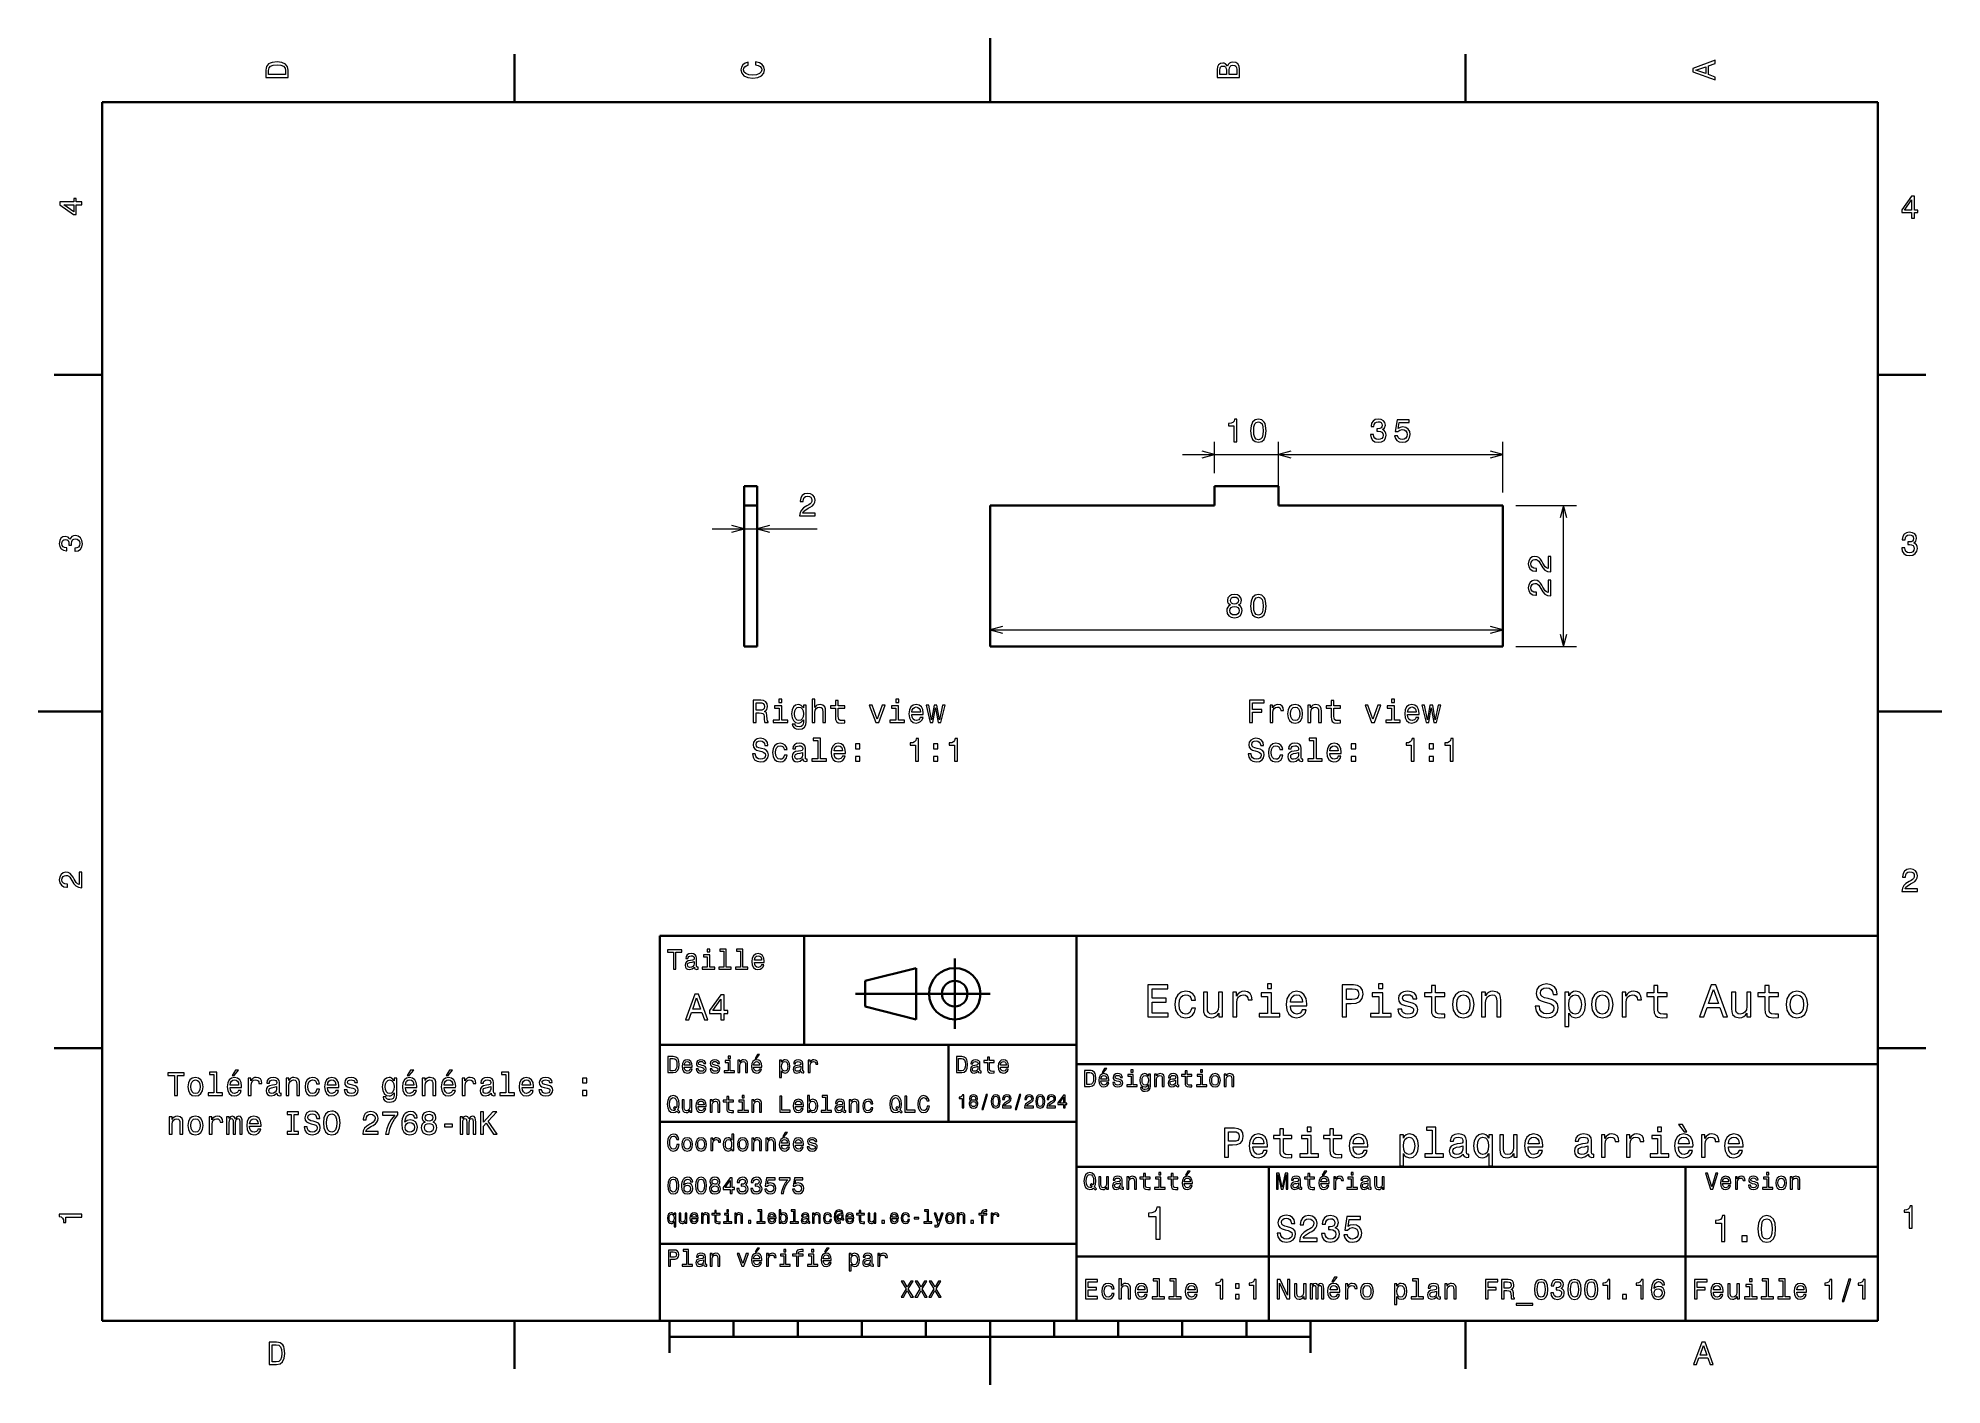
# Model space of a CAD drawing. Extents: x 0 to 297, y 0 to 210.
import ezdxf

# ---------------------------------------------------------------- set-up
doc = ezdxf.new("R2010")
doc.units = 0

msp = doc.modelspace()

# ---------------------------------------------------------------- linework, layer by layer
at = {"color": 7, "lineweight": 35, "ltscale": 0.25}
for p, q in [((148.5, 200), (148.5, 210)), ((193.505127, 140.145844), (183.505127, 140.145844)), ((10, 105), (0, 105)), ((287, 105), (297, 105)), ((192, 10), (192, 20)), ((148.5, 10), (148.5, 0))]:
    msp.add_line(p, q, dxfattribs=at)
at = {"color": 7, "lineweight": 35, "ltscale": 0.1875}
for p, q in [((74.300003, 200), (74.300003, 207.5)), ((222.699997, 200), (222.699997, 207.5)), ((10, 157.5), (2.5, 157.5)), ((287, 157.5), (294.5, 157.5)), ((10, 52.5), (2.5, 52.5)), ((287, 52.5), (294.5, 52.5)), ((74.300003, 10), (74.300003, 2.5)), ((222.699997, 10), (222.699997, 2.5))]:
    msp.add_line(p, q, dxfattribs=at)
at = {"color": 7, "lineweight": 35}
for p, q in [((287, 200), (10, 200)), ((10, 200), (10, 10)), ((287, 10), (287, 200)), ((110.168068, 137.145844), (110.168068, 115.145844)), ((112.168068, 137.145844), (112.168068, 115.145844)), ((183.505127, 137.145844), (148.505127, 137.145844)), ((148.505127, 115.145844), (148.505127, 137.145844)), ((228.505127, 137.145844), (193.505127, 137.145844)), ((228.505127, 137.145844), (228.505127, 115.145844)), ((148.505127, 115.145844), (228.505127, 115.145844)), ((97, 10), (97, 70)), ((97, 70), (287, 70)), ((162, 10), (162, 70)), ((287, 70), (287, 10)), ((127.5, 61), (148.5, 61)), ((97, 53), (162, 53)), ((162, 50), (287, 50)), ((97, 41), (162, 41)), ((162, 34), (287, 34)), ((257, 10), (257, 34)), ((97, 22), (162, 22)), ((162, 20), (287, 20)), ((10, 10), (287, 10)), ((97, 10), (287, 10)), ((98.5, 7.5), (198.5, 7.5))]:
    msp.add_line(p, q, dxfattribs=at)
at = {"color": 7, "lineweight": 13, "ltscale": 0.123136}
for p, q in [((183.505127, 142.145844), (183.505127, 147.071289)), ((193.505127, 142.145844), (193.505127, 147.071289))]:
    msp.add_line(p, q, dxfattribs=at)
at = {"color": 7, "lineweight": 13, "ltscale": 0.198136}
for p, q in [((193.505127, 139.145844), (193.505127, 147.071289)), ((228.505127, 139.145844), (228.505127, 147.071289))]:
    msp.add_line(p, q, dxfattribs=at)
at = {"color": 7, "lineweight": 13}
for p, q in [((178.505127, 145.071289), (198.505127, 145.071289)), ((193.505127, 145.071289), (228.505127, 145.071289)), ((237.988373, 115.145844), (237.988373, 137.145844)), ((148.505127, 117.7295), (228.505127, 117.7295))]:
    msp.add_line(p, q, dxfattribs=at)
at = {"color": 7, "lineweight": 35, "ltscale": 0.05}
for p, q in [((110.168068, 140.145844), (112.168068, 140.145844)), ((110.168068, 137.145844), (112.168068, 137.145844)), ((110.168068, 115.145844), (112.168068, 115.145844))]:
    msp.add_line(p, q, dxfattribs=at)
at = {"color": 7, "lineweight": 35, "ltscale": 0.075}
for p, q in [((110.168068, 137.145844), (110.168068, 140.145844)), ((112.168068, 137.145844), (112.168068, 140.145844)), ((183.505127, 140.145844), (183.505127, 137.145844)), ((193.505127, 137.145844), (193.505127, 140.145844))]:
    msp.add_line(p, q, dxfattribs=at)
at = {"color": 7, "lineweight": 13, "ltscale": 0.166412}
for p, q in [((110.168068, 138.145844), (110.168068, 131.48938)), ((112.168068, 138.145844), (112.168068, 131.48938))]:
    msp.add_line(p, q, dxfattribs=at)
at = {"color": 7, "lineweight": 13, "ltscale": 0.237081}
for p, q in [((230.505127, 137.145844), (239.988373, 137.145844)), ((230.505127, 115.145844), (239.988373, 115.145844))]:
    msp.add_line(p, q, dxfattribs=at)
at = {"color": 7, "lineweight": 13, "ltscale": 0.409581}
msp.add_line((105.168068, 133.48938), (121.5513, 133.48938), dxfattribs=at)
at = {"color": 7, "lineweight": 13, "ltscale": 0.064591}
for p, q in [((148.505127, 117.145844), (148.505127, 119.7295)), ((228.505127, 117.145844), (228.505127, 119.7295))]:
    msp.add_line(p, q, dxfattribs=at)
at = {"color": 7, "lineweight": 35, "ltscale": 0.425}
msp.add_line((119.5, 53), (119.5, 70), dxfattribs=at)
at = {"color": 7, "lineweight": 35, "ltscale": 0.275}
msp.add_line((143, 55.5), (143, 66.5), dxfattribs=at)
at = {"color": 7, "lineweight": 35, "ltscale": 0.206155}
for p, q in [((129, 63), (137, 65)), ((137, 57), (129, 59))]:
    msp.add_line(p, q, dxfattribs=at)
at = {"color": 7, "lineweight": 35, "ltscale": 0.1}
msp.add_line((129, 59), (129, 63), dxfattribs=at)
at = {"color": 7, "lineweight": 35, "ltscale": 0.2}
msp.add_line((137, 65), (137, 57), dxfattribs=at)
at = {"color": 7, "lineweight": 35, "ltscale": 0.3}
msp.add_line((142, 41), (142, 53), dxfattribs=at)
at = {"color": 7, "lineweight": 35, "ltscale": 0.35}
msp.add_line((192, 20), (192, 34), dxfattribs=at)
at = {"color": 7, "lineweight": 35, "ltscale": 0.125}
for p, q in [((98.5, 10), (98.5, 5)), ((198.5, 10), (198.5, 5))]:
    msp.add_line(p, q, dxfattribs=at)
at = {"color": 7, "lineweight": 35, "ltscale": 0.0625}
for p, q in [((108.5, 10), (108.5, 7.5)), ((118.5, 10), (118.5, 7.5)), ((128.5, 10), (128.5, 7.5)), ((138.5, 10), (138.5, 7.5)), ((158.5, 10), (158.5, 7.5)), ((168.5, 10), (168.5, 7.5)), ((178.5, 10), (178.5, 7.5)), ((188.5, 10), (188.5, 7.5))]:
    msp.add_line(p, q, dxfattribs=at)
at = {"color": 7, "lineweight": 13}
for points in [[(35.533215, 204.994965), (35.533215, 203.829971), (39.033215, 203.829971), (39.033215, 204.994965), (38.922264, 205.544678), (38.584366, 205.953171), (38.034657, 206.205338), (37.283215, 206.296112), (36.516644, 206.215424), (36.21405, 206.114563), (35.971977, 205.973343), (35.644165, 205.56485), (35.563473, 205.297562)], [(35.951801, 204.959656), (36.027451, 205.342941), (36.259438, 205.605194), (36.672985, 205.761536), (37.283215, 205.811966), (37.873272, 205.756485), (38.286816, 205.600143), (38.533936, 205.332855), (38.614628, 204.959656), (38.614628, 204.298996), (35.951801, 204.298996)], [(111.93206, 205.817017), (112.35569, 205.716141), (112.658287, 205.549713), (112.844887, 205.317734), (112.905403, 205.045395), (112.814629, 204.71759), (112.54229, 204.460388), (112.098488, 204.28891), (111.483215, 204.233429), (110.872986, 204.28891), (110.424141, 204.455338), (110.151802, 204.71254), (110.055984, 205.045395), (110.106415, 205.287476), (110.247627, 205.494247), (110.474571, 205.655624), (110.787247, 205.766571), (110.787247, 206.245682), (110.308144, 206.094391), (109.94503, 205.832138), (109.718086, 205.474075), (109.637398, 205.045395), (109.763474, 204.510818), (110.116501, 204.10231), (110.696472, 203.840057), (111.483215, 203.749283), (112.269958, 203.840057), (112.84993, 204.10231), (113.208, 204.510818), (113.329041, 205.045395), (113.233215, 205.51442), (112.965927, 205.892654), (112.527161, 206.159943), (111.93206, 206.301163)], [(185.542007, 205.630417), (185.249496, 205.983429), (185.052811, 206.074219), (184.81073, 206.104477), (184.432495, 206.03891), (184.160156, 205.842224), (183.993729, 205.524506), (183.933212, 205.080704), (183.933212, 203.835022), (187.433212, 203.835022), (187.433212, 205.151306), (187.36261, 205.620331), (187.155838, 205.968307), (186.828018, 206.185165), (186.384216, 206.260818), (186.08667, 206.215424), (185.839554, 206.094391), (185.65799, 205.897705)], [(185.385666, 204.984879), (185.385666, 204.298996), (184.351807, 204.298996), (184.351807, 205.025223), (184.382065, 205.297562), (184.472839, 205.489197), (184.629181, 205.605194), (184.86116, 205.645538), (185.093155, 205.600143), (185.254532, 205.479111), (185.355408, 205.272339)], [(187.014618, 205.095825), (187.014618, 204.298996), (185.809296, 204.298996), (185.809296, 205.050446), (185.844589, 205.368164), (185.9505, 205.595108), (186.132065, 205.731277), (186.394302, 205.776657), (186.671692, 205.731277), (186.863327, 205.605194), (186.979324, 205.393372)], [(261.633209, 203.466858), (261.633209, 203.930847), (260.604401, 204.298996), (260.604401, 205.695969), (261.633209, 206.064133), (261.633209, 206.538193), (258.128174, 205.257217), (258.128174, 204.742798)], [(260.17572, 204.460388), (258.632477, 205), (260.17572, 205.539627)], [(6.833213, 184.02739), (6.833213, 184.481277), (5.965778, 184.481277), (5.965778, 184.98056), (5.56232, 184.98056), (5.56232, 184.481277), (3.408862, 184.481277), (3.408862, 184.022339), (5.521974, 182.489197), (5.965778, 182.489197), (5.965778, 184.02739)], [(292.277374, 181.916794), (292.731262, 181.916794), (292.731262, 182.784225), (293.23056, 182.784225), (293.23056, 183.187683), (292.731262, 183.187683), (292.731262, 185.341141), (292.272339, 185.341141), (290.739197, 183.228027), (290.739197, 182.784225), (292.277374, 182.784225)], [(291.162842, 183.187683), (292.277374, 184.756134), (292.277374, 183.187683)], [(5.56232, 182.912827), (3.993876, 184.02739), (5.56232, 184.02739)], [(186.546341, 147.071289), (187.005264, 147.071289), (187.005264, 150.596497), (186.662323, 150.596497), (186.571548, 150.288864), (186.389999, 150.082092), (186.11261, 149.961044), (185.72934, 149.9207), (185.72934, 149.562637), (186.546341, 149.562637)], [(189.157715, 148.78093), (189.233368, 147.989151), (189.470398, 147.424301), (189.848633, 147.08136), (190.373138, 146.970413), (190.892593, 147.08136), (191.270828, 147.424301), (191.502823, 147.989151), (191.583511, 148.78093), (191.502823, 149.567673), (191.406998, 149.880356), (191.270828, 150.137558), (190.892593, 150.480499), (190.373138, 150.596497), (189.848633, 150.480499), (189.470398, 150.132523), (189.233368, 149.567673)], [(189.641876, 148.78093), (189.68222, 149.391159), (189.808289, 149.829926), (190.035248, 150.087128), (190.373138, 150.177917), (190.705994, 150.087128), (190.932938, 149.829926), (191.059021, 149.391159), (191.099365, 148.78093), (191.059021, 148.165665), (190.932938, 147.726898), (190.705994, 147.469696), (190.373138, 147.383957), (190.035248, 147.469696), (189.808289, 147.726898), (189.68222, 148.165665)], [(207.866226, 148.1707), (207.866226, 148.135406), (207.946915, 147.651245), (208.183945, 147.288147), (208.557144, 147.056152), (209.051376, 146.970413), (209.575882, 147.056152), (209.969254, 147.278061), (210.221405, 147.631073), (210.312195, 148.084976), (210.271851, 148.382523), (210.160889, 148.624603), (209.97934, 148.811188), (209.737259, 148.947357), (210.065063, 149.219696), (210.181061, 149.653412), (210.105408, 150.046783), (209.88855, 150.34433), (209.535522, 150.53093), (209.051376, 150.596497), (208.597488, 150.515808), (208.249512, 150.2939), (208.022568, 149.940872), (207.946915, 149.471863), (207.946915, 149.436554), (208.395767, 149.436554), (208.436111, 149.759323), (208.56723, 149.991302), (208.779053, 150.132523), (209.076599, 150.182953), (209.338837, 150.142609), (209.530487, 150.036697), (209.646484, 149.865234), (209.691864, 149.63324), (209.646484, 149.386124), (209.525452, 149.219696), (209.313629, 149.118835), (209.026169, 149.088577), (208.829483, 149.093613), (208.829483, 148.695206), (209.076599, 148.705292), (209.394318, 148.659897), (209.631348, 148.538864), (209.772568, 148.342178), (209.822998, 148.084976), (209.767517, 147.792465), (209.621262, 147.575607), (209.389282, 147.439438), (209.081635, 147.394043), (208.763916, 147.444473), (208.531921, 147.595779), (208.385681, 147.83786), (208.3302, 148.1707)], [(211.622421, 147.9841), (211.733368, 147.570557), (211.980484, 147.247787), (212.343597, 147.046066), (212.807571, 146.970413), (213.31694, 147.061188), (213.715363, 147.308319), (213.967514, 147.701691), (214.063339, 148.206009), (213.9776, 148.675034), (213.735535, 149.043182), (213.357285, 149.280212), (212.868103, 149.365952), (212.489853, 149.305435), (212.197342, 149.139008), (212.338562, 150.082092), (213.871704, 150.082092), (213.871704, 150.495636), (212.000656, 150.495636), (211.723282, 148.639725), (212.12674, 148.639725), (212.41925, 148.876755), (212.79245, 148.962494), (213.115219, 148.907013), (213.362335, 148.745636), (213.518677, 148.49852), (213.574142, 148.180786), (213.518677, 147.863068), (213.357285, 147.615952), (213.110168, 147.45961), (212.79245, 147.404129), (212.525162, 147.439438), (212.31839, 147.555435), (212.167084, 147.736984), (212.091431, 147.9841)], [(118.802734, 135.48938), (121.208359, 135.48938), (121.208359, 135.923111), (119.30706, 135.923111), (119.412971, 136.160141), (119.594528, 136.356827), (120.15432, 136.71489), (120.451874, 136.866196), (120.784729, 137.083054), (121.021759, 137.335205), (121.157928, 137.632751), (121.208359, 137.970657), (121.12262, 138.394287), (120.88559, 138.727142), (120.522476, 138.93895), (120.053459, 139.014603), (119.569305, 138.928864), (119.201157, 138.691833), (118.964119, 138.313599), (118.88343, 137.814316), (118.88343, 137.743713), (119.342361, 137.743713), (119.342361, 137.784058), (119.387756, 138.126999), (119.523918, 138.37915), (119.740776, 138.540543), (120.028244, 138.596008), (120.320747, 138.545578), (120.537605, 138.41951), (120.678818, 138.222824), (120.729248, 137.975693), (120.693947, 137.743713), (120.598129, 137.547028), (120.436745, 137.375549), (120.214844, 137.224258), (119.91729, 137.062881), (119.423058, 136.750198), (119.075073, 136.417343), (118.868301, 136.013885), (118.802734, 135.504517)], [(5.73379, 129.979111), (5.769093, 129.979111), (6.253242, 130.059799), (6.616354, 130.296829), (6.848343, 130.670029), (6.934078, 131.164276), (6.848343, 131.688766), (6.626441, 132.082138), (6.273415, 132.334305), (5.819525, 132.425079), (5.521974, 132.384735), (5.279899, 132.273788), (5.0933, 132.092224), (4.957133, 131.850143), (4.684798, 132.177963), (4.251081, 132.293961), (3.857709, 132.218307), (3.560158, 132.00145), (3.373559, 131.648422), (3.307997, 131.164276), (3.388689, 130.710388), (3.610591, 130.362396), (3.963617, 130.135452), (4.432637, 130.059799), (4.46794, 130.059799), (4.46794, 130.508652), (4.145173, 130.548996), (3.913184, 130.680115), (3.771974, 130.891937), (3.721542, 131.189484), (3.761888, 131.451736), (3.867795, 131.643372), (4.039265, 131.759369), (4.271254, 131.804764), (4.518372, 131.759369), (4.684798, 131.638336), (4.785663, 131.426514), (4.815922, 131.139053), (4.810879, 130.942368), (5.209294, 130.942368), (5.199208, 131.189484), (5.244596, 131.507217), (5.365634, 131.744247), (5.56232, 131.885452), (5.819525, 131.935883), (6.112032, 131.880417), (6.328891, 131.734161), (6.465058, 131.502167), (6.510447, 131.194534), (6.460014, 130.876801), (6.308718, 130.644821), (6.066643, 130.498566), (5.73379, 130.443085)], [(290.729126, 130.51622), (290.729126, 130.480911), (290.809814, 129.996765), (291.046844, 129.633652), (291.420044, 129.401657), (291.914276, 129.315933), (292.438782, 129.401657), (292.832153, 129.623566), (293.08429, 129.976593), (293.175079, 130.430481), (293.134735, 130.728027), (293.023773, 130.970108), (292.842224, 131.156708), (292.600159, 131.292877), (292.927948, 131.565216), (293.043945, 131.998932), (292.968292, 132.392303), (292.751434, 132.68985), (292.398407, 132.87645), (291.914276, 132.942017), (291.460388, 132.861313), (291.112396, 132.63942), (290.885468, 132.286392), (290.809814, 131.817368), (290.809814, 131.782074), (291.258636, 131.782074), (291.299011, 132.104828), (291.430115, 132.336823), (291.641937, 132.478027), (291.939484, 132.528473), (292.201721, 132.488113), (292.393372, 132.382217), (292.509369, 132.210739), (292.554749, 131.97876), (292.509369, 131.731628), (292.388336, 131.565216), (292.176514, 131.46434), (291.889069, 131.434082), (291.692383, 131.439133), (291.692383, 131.04071), (291.939484, 131.050797), (292.257202, 131.005417), (292.494232, 130.884369), (292.635468, 130.687683), (292.685883, 130.430481), (292.630402, 130.13797), (292.484161, 129.921112), (292.252167, 129.784943), (291.944519, 129.739563), (291.626801, 129.789993), (291.394806, 129.941284), (291.248566, 130.183365), (291.193085, 130.51622)], [(235.988373, 126.78331), (235.988373, 129.188934), (235.554657, 129.188934), (235.554657, 127.287628), (235.317627, 127.393539), (235.120941, 127.575096), (234.762863, 128.134888), (234.611572, 128.432449), (234.394714, 128.765289), (234.142548, 129.002335), (233.845001, 129.138489), (233.507111, 129.188934), (233.083481, 129.103195), (232.750626, 128.866165), (232.538803, 128.503052), (232.463165, 128.034027), (232.548889, 127.549881), (232.785919, 127.181725), (233.164169, 126.944687), (233.663452, 126.863998), (233.734055, 126.863998), (233.734055, 127.322937), (233.69371, 127.322937), (233.350769, 127.368324), (233.098602, 127.504486), (232.937225, 127.721344), (232.881744, 128.00882), (232.932175, 128.301315), (233.058258, 128.518173), (233.254944, 128.659393), (233.50206, 128.709824), (233.734055, 128.674515), (233.93074, 128.578705), (234.102203, 128.417313), (234.25351, 128.195404), (234.414886, 127.897858), (234.72757, 127.403625), (235.060425, 127.055641), (235.463882, 126.848869), (235.973251, 126.78331)], [(235.988373, 123.047287), (235.988373, 125.452904), (235.554657, 125.452904), (235.554657, 123.551605), (235.317627, 123.657516), (235.120941, 123.839073), (234.762863, 124.398872), (234.611572, 124.696419), (234.394714, 125.029274), (234.142548, 125.266304), (233.845001, 125.402473), (233.507111, 125.452904), (233.083481, 125.367172), (232.750626, 125.130142), (232.538803, 124.767029), (232.463165, 124.298004), (232.548889, 123.813858), (232.785919, 123.445702), (233.164169, 123.208664), (233.663452, 123.127975), (233.734055, 123.127975), (233.734055, 123.586914), (233.69371, 123.586914), (233.350769, 123.632301), (233.098602, 123.768463), (232.937225, 123.985321), (232.881744, 124.272789), (232.932175, 124.565292), (233.058258, 124.782158), (233.254944, 124.923363), (233.50206, 124.973801), (233.734055, 124.938492), (233.93074, 124.842674), (234.102203, 124.68129), (234.25351, 124.459389), (234.414886, 124.161835), (234.72757, 123.667603), (235.060425, 123.319618), (235.463882, 123.112846), (235.973251, 123.047287)], [(186.011749, 121.615669), (185.754547, 121.474457), (185.578033, 121.277771), (185.467087, 121.030655), (185.431778, 120.733101), (185.512482, 120.284256), (185.744461, 119.936272), (186.122711, 119.714371), (186.637115, 119.628632), (187.146484, 119.714371), (187.524719, 119.936272), (187.756714, 120.284256), (187.842438, 120.733101), (187.802094, 121.030655), (187.696198, 121.277771), (187.514633, 121.474457), (187.262482, 121.615669), (187.464203, 121.736702), (187.605408, 121.90313), (187.691147, 122.104858), (187.721405, 122.351974), (187.640717, 122.710045), (187.428894, 122.997513), (187.085968, 123.184113), (186.637115, 123.254715), (186.183228, 123.184113), (185.840286, 122.997513), (185.623428, 122.710045), (185.547775, 122.351974), (185.572998, 122.104858), (185.658722, 121.90313)], [(186.026886, 122.31163), (186.06723, 122.533531), (186.188263, 122.705002), (186.379913, 122.810913), (186.637115, 122.851257), (186.889282, 122.810913), (187.080917, 122.705002), (187.20195, 122.533531), (187.247345, 122.31163), (187.20195, 122.084686), (187.080917, 121.908173), (186.889282, 121.792183), (186.637115, 121.756874), (186.379913, 121.797226), (186.188263, 121.908173), (186.06723, 122.084686)], [(189.157715, 121.439156), (189.233368, 120.647369), (189.470398, 120.082527), (189.848633, 119.739586), (190.373138, 119.628632), (190.892593, 119.739586), (191.270828, 120.082527), (191.502823, 120.647369), (191.583511, 121.439156), (191.502823, 122.225899), (191.406998, 122.538574), (191.270828, 122.795784), (190.892593, 123.138718), (190.373138, 123.254715), (189.848633, 123.138718), (189.470398, 122.790741), (189.233368, 122.225899)], [(189.641876, 121.439156), (189.68222, 122.049385), (189.808289, 122.488144), (190.035248, 122.745346), (190.373138, 122.836128), (190.705994, 122.745346), (190.932938, 122.488144), (191.059021, 122.049385), (191.099365, 121.439156), (191.059021, 120.823883), (190.932938, 120.385117), (190.705994, 120.127914), (190.373138, 120.042175), (190.035248, 120.127914), (189.808289, 120.385117), (189.68222, 120.823883)], [(185.915924, 120.743187), (185.961319, 121.010483), (186.107574, 121.212212), (186.334518, 121.34333), (186.637115, 121.388718), (186.934662, 121.34333), (187.161606, 121.212212), (187.307861, 121.010483), (187.358292, 120.743187), (187.307861, 120.455727), (187.161606, 120.238861), (186.934662, 120.097656), (186.637115, 120.052269), (186.334518, 120.097656), (186.107574, 120.238861), (185.961319, 120.455727)], [(111.56144, 103.289215), (112.030457, 103.289215), (112.030457, 104.766884), (112.509567, 104.766884), (112.862595, 104.751755), (113.084496, 104.681145), (113.205528, 104.514717), (113.255966, 104.217171), (113.281181, 103.763275), (113.31144, 103.465729), (113.371956, 103.289215), (113.901497, 103.289215), (113.901497, 103.385033), (113.7855, 103.526245), (113.745155, 103.788498), (113.709854, 104.353333), (113.624123, 104.771927), (113.508125, 104.903046), (113.326569, 104.998871), (113.528297, 105.124947), (113.66951, 105.30146), (113.760284, 105.523361), (113.790543, 105.790657), (113.71994, 106.214287), (113.518211, 106.532013), (113.185356, 106.723656), (112.731468, 106.789215), (111.56144, 106.789215)], [(112.600342, 106.360542), (112.907982, 106.330284), (113.12484, 106.234459), (113.261009, 106.057945), (113.306396, 105.780571), (113.255966, 105.48806), (113.119797, 105.311546), (112.88781, 105.220772), (112.570084, 105.195557), (112.030457, 105.195557), (112.030457, 106.360542)], [(116.034782, 103.662415), (116.034782, 105.906647), (114.895012, 105.906647), (114.895012, 105.528412), (115.590981, 105.528412), (115.590981, 103.662415), (114.683197, 103.662415), (114.683197, 103.289215), (116.952652, 103.289215), (116.952652, 103.662415)], [(116.049911, 106.910255), (115.580894, 106.910255), (115.580894, 106.40593), (116.049911, 106.40593)], [(119.82225, 103.410255), (119.82225, 105.997429), (119.398613, 105.997429), (119.398613, 105.55867), (119.050636, 105.957085), (118.838821, 106.057945), (118.601784, 106.093246), (118.173111, 105.992386), (117.840256, 105.709961), (117.623398, 105.256073), (117.547752, 104.645844), (117.623398, 104.030571), (117.840256, 103.576675), (118.173111, 103.289215), (118.601784, 103.193398), (118.843857, 103.228699), (119.045593, 103.319473), (119.398613, 103.702759), (119.398613, 103.319473), (119.358269, 103.016884), (119.247322, 102.800018), (119.035507, 102.673943), (118.717781, 102.628555), (118.440399, 102.658813), (118.243713, 102.734459), (118.127724, 102.865585), (118.092422, 103.042099), (117.663742, 103.042099), (117.663742, 103.021927), (117.729309, 102.699158), (117.931038, 102.457085), (118.253799, 102.300743), (118.692566, 102.24527), (119.217056, 102.320915), (119.565041, 102.53273), (119.761726, 102.900887)], [(118.006683, 104.645844), (118.052071, 105.094688), (118.18824, 105.427544), (118.400055, 105.624229), (118.68248, 105.694832), (118.980026, 105.624229), (119.201927, 105.427544), (119.338097, 105.094688), (119.388527, 104.645844), (119.338097, 104.186913), (119.201927, 103.8591), (118.980026, 103.657372), (118.68248, 103.591812), (118.400055, 103.657372), (118.18824, 103.8591), (118.052071, 104.191956)], [(120.750198, 103.289215), (121.194008, 103.289215), (121.194008, 104.852615), (121.239395, 105.210686), (121.385651, 105.472931), (121.612595, 105.634315), (121.915184, 105.694832), (122.157257, 105.644402), (122.308556, 105.508232), (122.384209, 105.281288), (122.409424, 104.978699), (122.409424, 103.289215), (122.853226, 103.289215), (122.853226, 105.069473), (122.833054, 105.427544), (122.742279, 105.725098), (122.444725, 105.997429), (121.980751, 106.093246), (121.728584, 106.057945), (121.511726, 105.962128), (121.33017, 105.810829), (121.194008, 105.604057), (121.194008, 106.910255), (120.750198, 106.910255)], [(124.381325, 105.528412), (124.381325, 104.171783), (124.411583, 103.733017), (124.552795, 103.430428), (124.835213, 103.253914), (125.314323, 103.193398), (125.838821, 103.218613), (125.838821, 103.601898), (125.455536, 103.571632), (125.107552, 103.611984), (124.920952, 103.73806), (124.840256, 103.949875), (124.825127, 104.247429), (124.825127, 105.528412), (125.838821, 105.528412), (125.838821, 105.906647), (124.825127, 105.906647), (124.825127, 106.698441), (124.381325, 106.698441), (124.381325, 105.906647), (123.614754, 105.906647), (123.614754, 105.528412)], [(130.670227, 103.289215), (131.139252, 103.289215), (132.127716, 105.997429), (131.668793, 105.997429), (130.907257, 103.813713), (130.1306, 105.997429), (129.666626, 105.997429)], [(134.250916, 103.662415), (134.250916, 105.906647), (133.111145, 105.906647), (133.111145, 105.528412), (133.807114, 105.528412), (133.807114, 103.662415), (132.899338, 103.662415), (132.899338, 103.289215), (135.168793, 103.289215), (135.168793, 103.662415)], [(134.266052, 106.910255), (133.797028, 106.910255), (133.797028, 106.40593), (134.266052, 106.40593)], [(136.318649, 104.514717), (138.093857, 104.514717), (138.098907, 104.721489), (138.018219, 105.30146), (137.79631, 105.735184), (137.443283, 105.997429), (136.974258, 106.093246), (136.515335, 105.992386), (136.162308, 105.709961), (135.935364, 105.25103), (135.854675, 104.645844), (135.930313, 104.025528), (136.157257, 103.571632), (136.505249, 103.289215), (136.959137, 103.193398), (137.352509, 103.258957), (137.675278, 103.430428), (137.912308, 103.702759), (138.048477, 104.065872), (137.609711, 104.065872), (137.518936, 103.864143), (137.387817, 103.712845), (137.014618, 103.591812), (136.727142, 103.647285), (136.510284, 103.823799), (136.36908, 104.111259), (136.318649, 104.499588)], [(136.318649, 104.887917), (136.374115, 105.235901), (136.510284, 105.493103), (136.717056, 105.649445), (136.989395, 105.704918), (137.256683, 105.649445), (137.463455, 105.493103), (137.589539, 105.235901), (137.634933, 104.887917)], [(139.606827, 103.289215), (140.010284, 105.588928), (140.413742, 103.289215), (140.837372, 103.289215), (141.503082, 105.997429), (141.074402, 105.997429), (140.625565, 103.697716), (140.227142, 105.997429), (139.788391, 105.997429), (139.389969, 103.697716), (138.941116, 105.997429), (138.517487, 105.997429), (139.183197, 103.289215)], [(188.989273, 103.289215), (189.458298, 103.289215), (189.458298, 104.898003), (190.930923, 104.898003), (190.930923, 105.316589), (189.458298, 105.316589), (189.458298, 106.365585), (191.268814, 106.365585), (191.268814, 106.789215), (188.989273, 106.789215)], [(192.181641, 103.289215), (192.625443, 103.289215), (192.625443, 104.837486), (192.670837, 105.210686), (192.807007, 105.477974), (193.0289, 105.639359), (193.326447, 105.694832), (193.548355, 105.659531), (193.714783, 105.55867), (193.815643, 105.387199), (193.850952, 105.155212), (194.299789, 105.155212), (194.239273, 105.563713), (194.072845, 105.856216), (193.795471, 106.03273), (193.417236, 106.093246), (193.160019, 106.052902), (192.938126, 105.952042), (192.74144, 105.780571), (192.585098, 105.548584), (192.585098, 105.997429), (192.181641, 105.997429)], [(194.920105, 104.6408), (195.000809, 104.025528), (195.232788, 103.571632), (195.600952, 103.289215), (196.095184, 103.193398), (196.584381, 103.289215), (196.95253, 103.566589), (197.184525, 104.020485), (197.270264, 104.6408), (197.184525, 105.256073), (196.95253, 105.715004), (196.584381, 105.992386), (196.095184, 106.093246), (195.600952, 105.992386), (195.232788, 105.709961), (195.000809, 105.256073)], [(195.374008, 104.645844), (195.419388, 105.099731), (195.560608, 105.427544), (195.787552, 105.629272), (196.095184, 105.699875), (196.397781, 105.629272), (196.624725, 105.432587), (196.76593, 105.099731), (196.81636, 104.645844), (196.76593, 104.186913), (196.624725, 103.854057), (196.397781, 103.652328), (196.095184, 103.586769), (195.787552, 103.652328), (195.560608, 103.854057), (195.419388, 104.186913)], [(198.087265, 103.289215), (198.531067, 103.289215), (198.531067, 104.852615), (198.576447, 105.210686), (198.722702, 105.472931), (198.949646, 105.634315), (199.252243, 105.694832), (199.494324, 105.644402), (199.645615, 105.508232), (199.721268, 105.281288), (199.746475, 104.978699), (199.746475, 103.289215), (200.190292, 103.289215), (200.190292, 105.069473), (200.170105, 105.427544), (200.07933, 105.725098), (199.781784, 105.997429), (199.31781, 106.093246), (199.060608, 106.057945), (198.84375, 105.962128), (198.65715, 105.800743), (198.510895, 105.583885), (198.510895, 105.997429), (198.087265, 105.997429)], [(201.718384, 105.528412), (201.718384, 104.171783), (201.748642, 103.733017), (201.889847, 103.430428), (202.172272, 103.253914), (202.651382, 103.193398), (203.175873, 103.218613), (203.175873, 103.601898), (202.792587, 103.571632), (202.444611, 103.611984), (202.258011, 103.73806), (202.177322, 103.949875), (202.162186, 104.247429), (202.162186, 105.528412), (203.175873, 105.528412), (203.175873, 105.906647), (202.162186, 105.906647), (202.162186, 106.698441), (201.718384, 106.698441), (201.718384, 105.906647), (200.951813, 105.906647), (200.951813, 105.528412)], [(208.007294, 103.289215), (208.476303, 103.289215), (209.464783, 105.997429), (209.005844, 105.997429), (208.244324, 103.813713), (207.467667, 105.997429), (207.003693, 105.997429)], [(211.587982, 103.662415), (211.587982, 105.906647), (210.448212, 105.906647), (210.448212, 105.528412), (211.14418, 105.528412), (211.14418, 103.662415), (210.236389, 103.662415), (210.236389, 103.289215), (212.505844, 103.289215), (212.505844, 103.662415)], [(211.603119, 106.910255), (211.134094, 106.910255), (211.134094, 106.40593), (211.603119, 106.40593)], [(213.655701, 104.514717), (215.430923, 104.514717), (215.435959, 104.721489), (215.35527, 105.30146), (215.133362, 105.735184), (214.78035, 105.997429), (214.311325, 106.093246), (213.852386, 105.992386), (213.499359, 105.709961), (213.272415, 105.25103), (213.191727, 104.645844), (213.26738, 104.025528), (213.494324, 103.571632), (213.8423, 103.289215), (214.296188, 103.193398), (214.68956, 103.258957), (215.012329, 103.430428), (215.249359, 103.702759), (215.385529, 104.065872), (214.946777, 104.065872), (214.855988, 103.864143), (214.724869, 103.712845), (214.351669, 103.591812), (214.064209, 103.647285), (213.847351, 103.823799), (213.706131, 104.111259), (213.655701, 104.499588)], [(213.655701, 104.887917), (213.711182, 105.235901), (213.847351, 105.493103), (214.054123, 105.649445), (214.326447, 105.704918), (214.59375, 105.649445), (214.800522, 105.493103), (214.926605, 105.235901), (214.971985, 104.887917)], [(216.943893, 103.289215), (217.347351, 105.588928), (217.750809, 103.289215), (218.174438, 103.289215), (218.840149, 105.997429), (218.411469, 105.997429), (217.962616, 103.697716), (217.564209, 105.997429), (217.125443, 105.997429), (216.72702, 103.697716), (216.278183, 105.997429), (215.854553, 105.997429), (216.520264, 103.289215)], [(111.889252, 98.397285), (111.430313, 98.397285), (111.531181, 97.862701), (111.78334, 97.46933), (112.171669, 97.2323), (112.696167, 97.146568), (113.215622, 97.227257), (113.603951, 97.449158), (113.851067, 97.797142), (113.941841, 98.256073), (113.866196, 98.669617), (113.654381, 98.936913), (113.31144, 99.113426), (112.852509, 99.244545), (112.459137, 99.34037), (112.201927, 99.451317), (112.055679, 99.612701), (112.010284, 99.864868), (112.055679, 100.091812), (112.186798, 100.263283), (112.388527, 100.379272), (112.665909, 100.419617), (112.948326, 100.369186), (113.170227, 100.233017), (113.316483, 100.006073), (113.387085, 99.698441), (113.846024, 99.698441), (113.846024, 99.708527), (113.765327, 100.182587), (113.528297, 100.535614), (113.155098, 100.757515), (112.65078, 100.83316), (112.196884, 100.757515), (111.843857, 100.5457), (111.616913, 100.217888), (111.536224, 99.794258), (111.601784, 99.416016), (111.793427, 99.158813), (112.096024, 98.987343), (112.509567, 98.856216), (112.918068, 98.740227), (113.225708, 98.629272), (113.412308, 98.467888), (113.477867, 98.205643), (113.417351, 97.938354), (113.261009, 97.736626), (113.023979, 97.610542), (112.716339, 97.570198), (112.373398, 97.625671), (112.111153, 97.787056), (111.944725, 98.049301)], [(116.402939, 99.052902), (116.841698, 99.052902), (116.750923, 99.45636), (116.534065, 99.774086), (116.196167, 99.970772), (115.757408, 100.046417), (115.273254, 99.945557), (114.905098, 99.663132), (114.673111, 99.204201), (114.592422, 98.588928), (114.668068, 97.978699), (114.895012, 97.524803), (115.253082, 97.242386), (115.742279, 97.146568), (116.175995, 97.222214), (116.513885, 97.434029), (116.74588, 97.766884), (116.846741, 98.210686), (116.423111, 98.210686), (116.347466, 97.928268), (116.206253, 97.716446), (116.004524, 97.585327), (115.757408, 97.544983), (115.449768, 97.610542), (115.227867, 97.812271), (115.091698, 98.140083), (115.04631, 98.604057), (115.091698, 99.057945), (115.23291, 99.385757), (115.459854, 99.587486), (115.757408, 99.658089), (116.019653, 99.612701), (116.216339, 99.496712), (116.347466, 99.305069)], [(119.322968, 97.595413), (119.322968, 97.580284), (119.348183, 97.408813), (119.423828, 97.287773), (119.741554, 97.191956), (119.98867, 97.2323), (119.98867, 97.575241), (119.882767, 97.560112), (119.741554, 97.625671), (119.716339, 97.8274), (119.716339, 99.229416), (119.655823, 99.587486), (119.479309, 99.839645), (119.171669, 99.990944), (118.737953, 100.046417), (118.314323, 99.985901), (118.00164, 99.81443), (117.804955, 99.547142), (117.739395, 99.194115), (117.739395, 99.163857), (118.13781, 99.163857), (118.173111, 99.375671), (118.284065, 99.52697), (118.465622, 99.617744), (118.722824, 99.653046), (118.96994, 99.627831), (119.146454, 99.552185), (119.252365, 99.421059), (119.287666, 99.239502), (119.267494, 99.027687), (119.186798, 98.921783), (118.985069, 98.871346), (118.606827, 98.831001), (118.173111, 98.740227), (117.865471, 98.578842), (117.683922, 98.326683), (117.628441, 97.953484), (117.678879, 97.620628), (117.835213, 97.373512), (118.087379, 97.217171), (118.435356, 97.161697), (118.904381, 97.267601)], [(119.272537, 98.190514), (119.212013, 97.928268), (119.050636, 97.726532), (118.808556, 97.595413), (118.511009, 97.550026), (118.319366, 97.575241), (118.183197, 97.65593), (118.097466, 97.797142), (118.07225, 97.993828), (118.092422, 98.170341), (118.173111, 98.296417), (118.49588, 98.43763), (118.904381, 98.498146), (119.272537, 98.619186)], [(121.632767, 100.490227), (121.632767, 97.615585), (120.71994, 97.615585), (120.71994, 97.242386), (122.984352, 97.242386), (122.984352, 97.615585), (122.076569, 97.615585), (122.076569, 100.863426), (120.936798, 100.863426), (120.936798, 100.490227)], [(124.174553, 98.467888), (125.949768, 98.467888), (125.954811, 98.67466), (125.874123, 99.254631), (125.652222, 99.688354), (125.299194, 99.9506), (124.83017, 100.046417), (124.371239, 99.945557), (124.018211, 99.663132), (123.791267, 99.204201), (123.710571, 98.599014), (123.786224, 97.978699), (124.013168, 97.524803), (124.361153, 97.242386), (124.815041, 97.146568), (125.208412, 97.212128), (125.531181, 97.383598), (125.768211, 97.65593), (125.904381, 98.019043), (125.465622, 98.019043), (125.37484, 97.817314), (125.243713, 97.666016), (124.870514, 97.544983), (124.583054, 97.600456), (124.366196, 97.77697), (124.224983, 98.06443), (124.174553, 98.452759)], [(124.174553, 98.841087), (124.230026, 99.189072), (124.366196, 99.446274), (124.572968, 99.602615), (124.845299, 99.658089), (125.112595, 99.602615), (125.319366, 99.446274), (125.44545, 99.189072), (125.490837, 98.841087)], [(127.518211, 99.199158), (128.214172, 99.199158), (128.214172, 99.9506), (127.518211, 99.9506)], [(136.883484, 97.242386), (137.342422, 97.242386), (137.342422, 100.767601), (136.999481, 100.767601), (136.908707, 100.459969), (136.727142, 100.253189), (136.449768, 100.132156), (136.066483, 100.091812), (136.066483, 99.733742), (136.883484, 99.733742)], [(139.662308, 99.199158), (140.358276, 99.199158), (140.358276, 99.9506), (139.662308, 99.9506)], [(142.955536, 97.242386), (143.414459, 97.242386), (143.414459, 100.767601), (143.071533, 100.767601), (142.980743, 100.459969), (142.799194, 100.253189), (142.52182, 100.132156), (142.138535, 100.091812), (142.138535, 99.733742), (142.955536, 99.733742)], [(189.226303, 98.397285), (188.76738, 98.397285), (188.86824, 97.862701), (189.120407, 97.46933), (189.508728, 97.2323), (190.033218, 97.146568), (190.552673, 97.227257), (190.94101, 97.449158), (191.188126, 97.797142), (191.2789, 98.256073), (191.203247, 98.669617), (190.99144, 98.936913), (190.648499, 99.113426), (190.18956, 99.244545), (189.796188, 99.34037), (189.538986, 99.451317), (189.392731, 99.612701), (189.347351, 99.864868), (189.392731, 100.091812), (189.523865, 100.263283), (189.725586, 100.379272), (190.00296, 100.419617), (190.285385, 100.369186), (190.507294, 100.233017), (190.653549, 100.006073), (190.724152, 99.698441), (191.183075, 99.698441), (191.183075, 99.708527), (191.102386, 100.182587), (190.865356, 100.535614), (190.492157, 100.757515), (189.987839, 100.83316), (189.533951, 100.757515), (189.180923, 100.5457), (188.953979, 100.217888), (188.873276, 99.794258), (188.938843, 99.416016), (189.130493, 99.158813), (189.433075, 98.987343), (189.846619, 98.856216), (190.255127, 98.740227), (190.562759, 98.629272), (190.749359, 98.467888), (190.814926, 98.205643), (190.75441, 97.938354), (190.598068, 97.736626), (190.361038, 97.610542), (190.053391, 97.570198), (189.710464, 97.625671), (189.448212, 97.787056), (189.281784, 98.049301)], [(193.73999, 99.052902), (194.178757, 99.052902), (194.087982, 99.45636), (193.871124, 99.774086), (193.533218, 99.970772), (193.094467, 100.046417), (192.610321, 99.945557), (192.242157, 99.663132), (192.010178, 99.204201), (191.929474, 98.588928), (192.005127, 97.978699), (192.232071, 97.524803), (192.590149, 97.242386), (193.07933, 97.146568), (193.513046, 97.222214), (193.850952, 97.434029), (194.082932, 97.766884), (194.183807, 98.210686), (193.760178, 98.210686), (193.684525, 97.928268), (193.543304, 97.716446), (193.341583, 97.585327), (193.094467, 97.544983), (192.786835, 97.610542), (192.564926, 97.812271), (192.428757, 98.140083), (192.383362, 98.604057), (192.428757, 99.057945), (192.569962, 99.385757), (192.796921, 99.587486), (193.094467, 99.658089), (193.356705, 99.612701), (193.553406, 99.496712), (193.684525, 99.305069)], [(196.660034, 97.595413), (196.660034, 97.580284), (196.685242, 97.408813), (196.760895, 97.287773), (197.078613, 97.191956), (197.325729, 97.2323), (197.325729, 97.575241), (197.219818, 97.560112), (197.078613, 97.625671), (197.053406, 97.8274), (197.053406, 99.229416), (196.992874, 99.587486), (196.81636, 99.839645), (196.508728, 99.990944), (196.075012, 100.046417), (195.651382, 99.985901), (195.338699, 99.81443), (195.142014, 99.547142), (195.076447, 99.194115), (195.076447, 99.163857), (195.474869, 99.163857), (195.510178, 99.375671), (195.621124, 99.52697), (195.802673, 99.617744), (196.059875, 99.653046), (196.307007, 99.627831), (196.483521, 99.552185), (196.589417, 99.421059), (196.624725, 99.239502), (196.604553, 99.027687), (196.523865, 98.921783), (196.322128, 98.871346), (195.943893, 98.831001), (195.510178, 98.740227), (195.20253, 98.578842), (195.020981, 98.326683), (194.9655, 97.953484), (195.01593, 97.620628), (195.172272, 97.373512), (195.424438, 97.217171), (195.772415, 97.161697), (196.24144, 97.267601)], [(196.609589, 98.190514), (196.549072, 97.928268), (196.387695, 97.726532), (196.145615, 97.595413), (195.848068, 97.550026), (195.656418, 97.575241), (195.520264, 97.65593), (195.434525, 97.797142), (195.409302, 97.993828), (195.429474, 98.170341), (195.510178, 98.296417), (195.832932, 98.43763), (196.24144, 98.498146), (196.609589, 98.619186)], [(198.969818, 100.490227), (198.969818, 97.615585), (198.057007, 97.615585), (198.057007, 97.242386), (200.321411, 97.242386), (200.321411, 97.615585), (199.413635, 97.615585), (199.413635, 100.863426), (198.273865, 100.863426), (198.273865, 100.490227)], [(201.511612, 98.467888), (203.286835, 98.467888), (203.29187, 98.67466), (203.211182, 99.254631), (202.989273, 99.688354), (202.636246, 99.9506), (202.167236, 100.046417), (201.708298, 99.945557), (201.35527, 99.663132), (201.128326, 99.204201), (201.047638, 98.599014), (201.123291, 97.978699), (201.350235, 97.524803), (201.698212, 97.242386), (202.1521, 97.146568), (202.545471, 97.212128), (202.86824, 97.383598), (203.10527, 97.65593), (203.24144, 98.019043), (202.802673, 98.019043), (202.711899, 97.817314), (202.58078, 97.666016), (202.207581, 97.544983), (201.920105, 97.600456), (201.703247, 97.77697), (201.562042, 98.06443), (201.511612, 98.452759)], [(201.511612, 98.841087), (201.567093, 99.189072), (201.703247, 99.446274), (201.910034, 99.602615), (202.182358, 99.658089), (202.449646, 99.602615), (202.656418, 99.446274), (202.782501, 99.189072), (202.827896, 98.841087)], [(204.85527, 99.199158), (205.551239, 99.199158), (205.551239, 99.9506), (204.85527, 99.9506)], [(214.220551, 97.242386), (214.679474, 97.242386), (214.679474, 100.767601), (214.336548, 100.767601), (214.245758, 100.459969), (214.064209, 100.253189), (213.786835, 100.132156), (213.403549, 100.091812), (213.403549, 99.733742), (214.220551, 99.733742)], [(216.999359, 99.199158), (217.695328, 99.199158), (217.695328, 99.9506), (216.999359, 99.9506)], [(220.292587, 97.242386), (220.751526, 97.242386), (220.751526, 100.767601), (220.408585, 100.767601), (220.31781, 100.459969), (220.136246, 100.253189), (219.858871, 100.132156), (219.475586, 100.091812), (219.475586, 99.733742), (220.292587, 99.733742)], [(127.518211, 97.242386), (128.214172, 97.242386), (128.214172, 97.993828), (127.518211, 97.993828)], [(139.662308, 97.242386), (140.358276, 97.242386), (140.358276, 97.993828), (139.662308, 97.993828)], [(204.85527, 97.242386), (205.551239, 97.242386), (205.551239, 97.993828), (204.85527, 97.993828)], [(216.999359, 97.242386), (217.695328, 97.242386), (217.695328, 97.993828), (216.999359, 97.993828)], [(290.76947, 76.916786), (293.175079, 76.916786), (293.175079, 77.350502), (291.273773, 77.350502), (291.3797, 77.587532), (291.561249, 77.784218), (292.121033, 78.142288), (292.418579, 78.293587), (292.751434, 78.510445), (292.988464, 78.762604), (293.124634, 79.060158), (293.175079, 79.398056), (293.089355, 79.821686), (292.852325, 80.154541), (292.489197, 80.366356), (292.020172, 80.442001), (291.536041, 80.35627), (291.167877, 80.119232), (290.930847, 79.740997), (290.850159, 79.241714), (290.850159, 79.171112), (291.309082, 79.171112), (291.309082, 79.211456), (291.354462, 79.554398), (291.490631, 79.806557), (291.707489, 79.967941), (291.994965, 80.023415), (292.287476, 79.972984), (292.504333, 79.846901), (292.645538, 79.650215), (292.695984, 79.403099), (292.660675, 79.171112), (292.56485, 78.974426), (292.403473, 78.802956), (292.181549, 78.651657), (291.884003, 78.490273), (291.389771, 78.177589), (291.041779, 77.844742), (290.835022, 77.441284), (290.76947, 76.931915)], [(6.833213, 77.519447), (6.833213, 79.925072), (6.399496, 79.925072), (6.399496, 78.023773), (6.162464, 78.129684), (5.965778, 78.311241), (5.607709, 78.871033), (5.456412, 79.168587), (5.239553, 79.501442), (4.987392, 79.738472), (4.689842, 79.874641), (4.351945, 79.925072), (3.928314, 79.839333), (3.595461, 79.602303), (3.383646, 79.239189), (3.307997, 78.770172), (3.393732, 78.286018), (3.630764, 77.91787), (4.009006, 77.680832), (4.508286, 77.600143), (4.578891, 77.600143), (4.578891, 78.059074), (4.538545, 78.059074), (4.195605, 78.104462), (3.943444, 78.240631), (3.782061, 78.457489), (3.726585, 78.744957), (3.777017, 79.03746), (3.903098, 79.254318), (4.099784, 79.395531), (4.346902, 79.445961), (4.578891, 79.41066), (4.775577, 79.314842), (4.947046, 79.153458), (5.098343, 78.931557), (5.259727, 78.634003), (5.572406, 78.139771), (5.90526, 77.791786), (6.308718, 77.585014), (6.818084, 77.519447)], [(99.102303, 64.837173), (99.5, 64.837173), (99.5, 67.47406), (100.407784, 67.47406), (100.407784, 67.837173), (98.190201, 67.837173), (98.190201, 67.47406), (99.102303, 67.47406)], [(102.387611, 65.139771), (102.387611, 65.126801), (102.409225, 64.979828), (102.47406, 64.876076), (102.746399, 64.793945), (102.958214, 64.828529), (102.958214, 65.122475), (102.867432, 65.109505), (102.746399, 65.165703), (102.724785, 65.338615), (102.724785, 66.540344), (102.672913, 66.84726), (102.521614, 67.0634), (102.257927, 67.193085), (101.886169, 67.240631), (101.523056, 67.188759), (101.255043, 67.041786), (101.086456, 66.812675), (101.030258, 66.510086), (101.030258, 66.484146), (101.371758, 66.484146), (101.402016, 66.665703), (101.497116, 66.795387), (101.65274, 66.873199), (101.873199, 66.903458), (102.085014, 66.881844), (102.236313, 66.817001), (102.327087, 66.704605), (102.357346, 66.548988), (102.340057, 66.367432), (102.270897, 66.276657), (102.097984, 66.233429), (101.773773, 66.198845), (101.402016, 66.121033), (101.138329, 65.982704), (100.982712, 65.766571), (100.935158, 65.446686), (100.978386, 65.161385), (101.112389, 64.949562), (101.328529, 64.815559), (101.626801, 64.768013), (102.028816, 64.858788)], [(102.344383, 65.649857), (102.292511, 65.425072), (102.154182, 65.252159), (101.946686, 65.139771), (101.691643, 65.100861), (101.527374, 65.122475), (101.41066, 65.191643), (101.337173, 65.312675), (101.315559, 65.481262), (101.332855, 65.632561), (101.402016, 65.740631), (101.678673, 65.861671), (102.028816, 65.913544), (102.344383, 66.017288)], [(104.773773, 65.157059), (104.773773, 67.080688), (103.796829, 67.080688), (103.796829, 66.756485), (104.393372, 66.756485), (104.393372, 65.157059), (103.615273, 65.157059), (103.615273, 64.837173), (105.560516, 64.837173), (105.560516, 65.157059)], [(104.786743, 67.940918), (104.384727, 67.940918), (104.384727, 67.508644), (104.786743, 67.508644)], [(106.969742, 67.621033), (106.969742, 65.157059), (106.187317, 65.157059), (106.187317, 64.837173), (108.128242, 64.837173), (108.128242, 65.157059), (107.350143, 65.157059), (107.350143, 67.940918), (106.373199, 67.940918), (106.373199, 67.621033)], [(109.572044, 67.621033), (109.572044, 65.157059), (108.789627, 65.157059), (108.789627, 64.837173), (110.730545, 64.837173), (110.730545, 65.157059), (109.952454, 65.157059), (109.952454, 67.940918), (108.975502, 67.940918), (108.975502, 67.621033)], [(111.750717, 65.887604), (113.272339, 65.887604), (113.276657, 66.064842), (113.207497, 66.561958), (113.017288, 66.933716), (112.714699, 67.158501), (112.312683, 67.240631), (111.919312, 67.154175), (111.616714, 66.912102), (111.422188, 66.51873), (111.353027, 66), (111.41787, 65.4683), (111.612396, 65.079247), (111.91066, 64.837173), (112.299713, 64.755043), (112.636887, 64.811234), (112.913544, 64.958214), (113.116714, 65.191643), (113.233429, 65.502876), (112.857346, 65.502876), (112.779541, 65.329971), (112.667145, 65.200287), (112.34726, 65.096542), (112.100868, 65.144089), (111.914986, 65.295387), (111.793945, 65.541786), (111.750717, 65.874634)], [(111.750717, 66.207489), (111.798271, 66.50576), (111.914986, 66.726219), (112.092216, 66.860229), (112.325653, 66.907776), (112.554756, 66.860229), (112.731987, 66.726219), (112.840057, 66.50576), (112.878967, 66.207489)], [(173.109512, 57.381123), (176.279541, 57.381123), (176.279541, 57.986309), (173.772339, 57.986309), (173.772339, 59.679394), (176.005768, 59.679394), (176.005768, 60.277374), (173.772339, 60.277374), (173.772339, 61.775936), (176.221893, 61.775936), (176.221893, 62.381123), (173.109512, 62.381123)], [(192.439484, 62.554031), (191.769455, 62.554031), (191.769455, 61.833572), (192.439484, 61.833572)], [(203.462524, 57.381123), (204.125351, 57.381123), (204.125351, 59.492073), (204.860229, 59.492073), (205.602295, 59.528095), (206.193085, 59.780258), (206.574921, 60.270172), (206.704605, 60.940201), (206.603745, 61.559795), (206.315552, 62.013687), (205.840057, 62.287464), (205.191635, 62.381123), (203.462524, 62.381123)], [(209.788177, 62.554031), (209.118149, 62.554031), (209.118149, 61.833572), (209.788177, 61.833572)], [(234.20462, 59.030979), (233.548996, 59.030979), (233.693085, 58.267288), (234.053314, 57.70533), (234.608078, 57.366714), (235.357361, 57.244236), (236.099426, 57.359509), (236.654175, 57.67651), (237.007202, 58.17363), (237.136902, 58.82925), (237.028824, 59.420029), (236.726227, 59.801872), (236.236313, 60.054031), (235.580704, 60.241352), (235.018738, 60.378242), (234.651306, 60.536743), (234.442368, 60.767288), (234.377533, 61.127522), (234.442368, 61.451729), (234.629684, 61.696686), (234.917877, 61.862389), (235.314133, 61.920029), (235.71759, 61.84798), (236.034592, 61.653458), (236.24353, 61.32925), (236.344391, 60.889767), (237, 60.889767), (237, 60.904179), (236.884735, 61.581409), (236.546112, 62.085732), (236.01297, 62.402737), (235.292511, 62.510807), (234.644104, 62.402737), (234.139771, 62.100143), (233.815567, 61.631844), (233.700287, 61.026657), (233.793961, 60.486309), (234.067734, 60.118874), (234.5, 59.873917), (235.09079, 59.6866), (235.674362, 59.520893), (236.113831, 59.362389), (236.380402, 59.131844), (236.47406, 58.757202), (236.387619, 58.375359), (236.164276, 58.087173), (235.825653, 57.907059), (235.386169, 57.849422), (234.896255, 57.928673), (234.521622, 58.159222), (234.283875, 58.533859)], [(259.175781, 57.381123), (259.838623, 57.381123), (260.364563, 58.850864), (262.360229, 58.850864), (262.886169, 57.381123), (263.563416, 57.381123), (261.733429, 62.388329), (260.998566, 62.388329)], [(100.982712, 56.9049), (101.51297, 56.9049), (101.933716, 58.080692), (103.530258, 58.080692), (103.951012, 56.9049), (104.492798, 56.9049), (103.028816, 60.910664), (102.440926, 60.910664)], [(102.118156, 58.570606), (102.734871, 60.334293), (103.351585, 58.570606)], [(106.521614, 56.9049), (107.040344, 56.9049), (107.040344, 57.896255), (107.610954, 57.896255), (107.610954, 58.357349), (107.040344, 58.357349), (107.040344, 60.818443), (106.515854, 60.818443), (104.763687, 58.403458), (104.763687, 57.896255), (106.521614, 57.896255)], [(105.247841, 58.357349), (106.521614, 60.149857), (106.521614, 58.357349)], [(179.932281, 59.967579), (180.559082, 59.967579), (180.429398, 60.543945), (180.119598, 60.997837), (179.636887, 61.278816), (179.010086, 61.386887), (178.318436, 61.242794), (177.792511, 60.839336), (177.46109, 60.183716), (177.345825, 59.304752), (177.453888, 58.432995), (177.778091, 57.78458), (178.289627, 57.381123), (178.988464, 57.244236), (179.608063, 57.352303), (180.090775, 57.6549), (180.42218, 58.130402), (180.566284, 58.764408), (179.96109, 58.764408), (179.853027, 58.36095), (179.651291, 58.058357), (179.363113, 57.871037), (179.010086, 57.8134), (178.570602, 57.907059), (178.253601, 58.195244), (178.059082, 58.663544), (177.994232, 59.326366), (178.059082, 59.974781), (178.260803, 60.443081), (178.585007, 60.731266), (179.010086, 60.83213), (179.38472, 60.767288), (179.66571, 60.601585), (179.853027, 60.327808)], [(184.788177, 61.25), (184.154175, 61.25), (184.154175, 59.016571), (184.082123, 58.497837), (183.873199, 58.123196), (183.548996, 57.892651), (183.123917, 57.820602), (182.785294, 57.878242), (182.569168, 58.051151), (182.446686, 58.346542), (182.417862, 58.764408), (182.417862, 61.25), (181.783859, 61.25), (181.783859, 58.706772), (181.805481, 58.195244), (181.942368, 57.770172), (182.360229, 57.381123), (183.030258, 57.244236), (183.390488, 57.294666), (183.700287, 57.424351), (183.966858, 57.647694), (184.182999, 57.971901), (184.182999, 57.381123), (184.788177, 57.381123)], [(186.380402, 57.381123), (187.014404, 57.381123), (187.014404, 59.592937), (187.079254, 60.12608), (187.273773, 60.507923), (187.590775, 60.738472), (188.015854, 60.817722), (188.332855, 60.767288), (188.570602, 60.623199), (188.714691, 60.378242), (188.765121, 60.046829), (189.406342, 60.046829), (189.319885, 60.630402), (189.082123, 61.048271), (188.685883, 61.30043), (188.145538, 61.386887), (187.778091, 61.32925), (187.46109, 61.185158), (187.180115, 60.940201), (186.956772, 60.608788), (186.956772, 61.25), (186.380402, 61.25)], [(192.417862, 57.914265), (192.417862, 61.120316), (190.789627, 61.120316), (190.789627, 60.579971), (191.783859, 60.579971), (191.783859, 57.914265), (190.48703, 57.914265), (190.48703, 57.381123), (193.729111, 57.381123), (193.729111, 57.914265)], [(195.37175, 59.131844), (197.907776, 59.131844), (197.914978, 59.427231), (197.799713, 60.255764), (197.482712, 60.875359), (196.978378, 61.25), (196.30835, 61.386887), (195.65274, 61.242794), (195.148407, 60.839336), (194.824203, 60.183716), (194.708923, 59.319164), (194.817001, 58.432995), (195.141205, 57.78458), (195.638321, 57.381123), (196.286743, 57.244236), (196.848694, 57.337894), (197.309799, 57.582851), (197.648407, 57.971901), (197.842941, 58.490631), (197.216141, 58.490631), (197.086456, 58.20245), (196.899139, 57.986309), (196.365997, 57.8134), (195.955322, 57.892651), (195.645538, 58.14481), (195.443802, 58.555473), (195.37175, 59.110229)], [(195.37175, 59.664986), (195.451004, 60.162102), (195.645538, 60.529537), (195.940918, 60.75288), (196.329971, 60.83213), (196.711807, 60.75288), (197.007202, 60.529537), (197.187317, 60.162102), (197.252167, 59.664986)], [(205.01152, 61.76873), (205.443802, 61.725502), (205.760803, 61.588615), (205.94812, 61.336452), (206.01297, 60.940201), (205.940918, 60.522331), (205.746399, 60.270172), (205.414978, 60.140488), (204.96109, 60.104465), (204.125351, 60.104465), (204.125351, 61.76873)], [(209.766571, 57.914265), (209.766571, 61.120316), (208.138321, 61.120316), (208.138321, 60.579971), (209.132568, 60.579971), (209.132568, 57.914265), (207.835724, 57.914265), (207.835724, 57.381123), (211.077805, 57.381123), (211.077805, 57.914265)], [(214.060516, 59.636166), (213.44812, 59.780258), (212.994232, 59.945965), (212.842941, 60.28458), (212.886169, 60.522331), (213.03746, 60.695244), (213.282425, 60.803314), (213.635437, 60.846542), (213.97406, 60.803314), (214.240631, 60.67363), (214.413544, 60.479107), (214.485596, 60.219738), (215.105194, 60.219738), (215.105194, 60.23415), (214.997116, 60.70245), (214.701721, 61.069885), (214.240631, 61.30043), (213.635437, 61.386887), (213.023056, 61.30043), (212.57637, 61.062679), (212.29538, 60.709652), (212.208939, 60.262966), (212.273773, 59.830688), (212.475494, 59.528095), (212.806915, 59.311958), (213.289627, 59.16066), (213.995682, 58.987751), (214.427948, 58.807636), (214.543228, 58.663544), (214.586456, 58.447407), (214.521606, 58.180836), (214.348694, 57.979107), (214.067719, 57.849422), (213.693085, 57.806194), (213.296829, 57.849422), (213.008636, 58.000721), (212.814117, 58.245674), (212.734863, 58.584293), (212.122482, 58.584293), (212.223343, 58.007923), (212.518738, 57.590057), (212.98703, 57.337894), (213.635437, 57.244236), (214.312683, 57.337894), (214.809799, 57.590057), (215.112396, 57.993515), (215.220459, 58.519451), (215.141205, 58.973343), (214.917862, 59.283138), (214.55043, 59.484871)], [(217.353027, 60.579971), (217.353027, 58.64193), (217.396255, 58.015129), (217.597992, 57.582851), (218.001434, 57.330688), (218.685883, 57.244236), (219.43515, 57.280258), (219.43515, 57.827808), (218.887604, 57.78458), (218.390488, 57.842216), (218.123917, 58.022331), (218.008652, 58.324928), (217.98703, 58.75), (217.98703, 60.579971), (219.43515, 60.579971), (219.43515, 61.120316), (217.98703, 61.120316), (217.98703, 62.251438), (217.353027, 62.251438), (217.353027, 61.120316), (216.257935, 61.120316), (216.257935, 60.579971)], [(220.65274, 59.311958), (220.768005, 58.432995), (221.099426, 57.78458), (221.625366, 57.381123), (222.331421, 57.244236), (223.030258, 57.381123), (223.556198, 57.777374), (223.887604, 58.425793), (224.010086, 59.311958), (223.887604, 60.190922), (223.556198, 60.846542), (223.030258, 61.242794), (222.331421, 61.386887), (221.625366, 61.242794), (221.099426, 60.839336), (220.768005, 60.190922)], [(221.301147, 59.319164), (221.365997, 59.967579), (221.567719, 60.435879), (221.891937, 60.72406), (222.331421, 60.824928), (222.763687, 60.72406), (223.087891, 60.443081), (223.289627, 59.967579), (223.361679, 59.319164), (223.289627, 58.663544), (223.087891, 58.188038), (222.763687, 57.899853), (222.331421, 57.806194), (221.891937, 57.899853), (221.567719, 58.188038), (221.365997, 58.663544)], [(225.177246, 57.381123), (225.811249, 57.381123), (225.811249, 59.614552), (225.876083, 60.12608), (226.085022, 60.500717), (226.409225, 60.731266), (226.841507, 60.817722), (227.187317, 60.745674), (227.403458, 60.551151), (227.511536, 60.226944), (227.547546, 59.794666), (227.547546, 57.381123), (228.181564, 57.381123), (228.181564, 59.924351), (228.15274, 60.435879), (228.023056, 60.86095), (227.597992, 61.25), (226.935165, 61.386887), (226.567719, 61.336452), (226.257935, 61.199566), (225.991364, 60.969017), (225.782425, 60.659222), (225.782425, 61.25), (225.177246, 61.25)], [(238.786743, 60.652016), (238.786743, 61.25), (238.15274, 61.25), (238.15274, 55.882565), (238.786743, 55.882565), (238.786743, 57.971901), (239.010101, 57.633286), (239.262253, 57.409943), (239.896271, 57.244236), (240.50145, 57.381123), (240.976959, 57.791786), (241.286743, 58.440201), (241.402023, 59.319164), (241.286743, 60.190922), (240.976959, 60.839336), (240.50145, 61.242794), (239.896271, 61.386887), (239.550446, 61.343658), (239.255051, 61.206772), (239.002899, 60.976223)], [(239.788193, 57.8134), (239.363129, 57.907059), (239.053314, 58.195244), (238.858795, 58.663544), (238.793945, 59.319164), (238.858795, 59.967579), (239.053314, 60.435879), (239.363129, 60.716858), (239.788193, 60.817722), (240.177246, 60.716858), (240.48703, 60.428673), (240.681564, 59.960373), (240.753601, 59.319164), (240.681564, 58.67075), (240.48703, 58.195244), (240.177246, 57.907059)], [(242.338623, 59.311958), (242.453888, 58.432995), (242.785309, 57.78458), (243.311249, 57.381123), (244.017303, 57.244236), (244.716141, 57.381123), (245.242081, 57.777374), (245.573486, 58.425793), (245.695969, 59.311958), (245.573486, 60.190922), (245.242081, 60.846542), (244.716141, 61.242794), (244.017303, 61.386887), (243.311249, 61.242794), (242.785309, 60.839336), (242.453888, 60.190922)], [(242.98703, 59.319164), (243.05188, 59.967579), (243.253601, 60.435879), (243.57782, 60.72406), (244.017303, 60.824928), (244.449585, 60.72406), (244.773773, 60.443081), (244.97551, 59.967579), (245.047546, 59.319164), (244.97551, 58.663544), (244.773773, 58.188038), (244.449585, 57.899853), (244.017303, 57.806194), (243.57782, 57.899853), (243.253601, 58.188038), (243.05188, 58.663544)], [(247.100861, 57.381123), (247.734863, 57.381123), (247.734863, 59.592937), (247.799713, 60.12608), (247.994232, 60.507923), (248.311249, 60.738472), (248.736313, 60.817722), (249.053314, 60.767288), (249.291077, 60.623199), (249.435165, 60.378242), (249.485596, 60.046829), (250.126801, 60.046829), (250.040344, 60.630402), (249.802597, 61.048271), (249.406342, 61.30043), (248.865997, 61.386887), (248.498566, 61.32925), (248.181549, 61.185158), (247.900574, 60.940201), (247.677246, 60.608788), (247.677246, 61.25), (247.100861, 61.25)], [(252.05043, 60.579971), (252.05043, 58.64193), (252.093658, 58.015129), (252.29538, 57.582851), (252.698853, 57.330688), (253.383286, 57.244236), (254.132568, 57.280258), (254.132568, 57.827808), (253.585022, 57.78458), (253.087891, 57.842216), (252.82132, 58.022331), (252.706055, 58.324928), (252.684448, 58.75), (252.684448, 60.579971), (254.132568, 60.579971), (254.132568, 61.120316), (252.684448, 61.120316), (252.684448, 62.251438), (252.05043, 62.251438), (252.05043, 61.120316), (250.955322, 61.120316), (250.955322, 60.579971)], [(260.595093, 59.463257), (261.365997, 61.667866), (262.136902, 59.463257)], [(267.194519, 61.25), (266.560516, 61.25), (266.560516, 59.016571), (266.488464, 58.497837), (266.279541, 58.123196), (265.955322, 57.892651), (265.530243, 57.820602), (265.19165, 57.878242), (264.975494, 58.051151), (264.853027, 58.346542), (264.824219, 58.764408), (264.824219, 61.25), (264.190186, 61.25), (264.190186, 58.706772), (264.211792, 58.195244), (264.348694, 57.770172), (264.766571, 57.381123), (265.436584, 57.244236), (265.796814, 57.294666), (266.106628, 57.424351), (266.373199, 57.647694), (266.589325, 57.971901), (266.589325, 57.381123), (267.194519, 57.381123)], [(269.399109, 60.579971), (269.399109, 58.64193), (269.442352, 58.015129), (269.644073, 57.582851), (270.047546, 57.330688), (270.731995, 57.244236), (271.481262, 57.280258), (271.481262, 57.827808), (270.933716, 57.78458), (270.436584, 57.842216), (270.170013, 58.022331), (270.054749, 58.324928), (270.033142, 58.75), (270.033142, 60.579971), (271.481262, 60.579971), (271.481262, 61.120316), (270.033142, 61.120316), (270.033142, 62.251438), (269.399109, 62.251438), (269.399109, 61.120316), (268.304016, 61.120316), (268.304016, 60.579971)], [(272.698853, 59.311958), (272.814117, 58.432995), (273.145508, 57.78458), (273.671448, 57.381123), (274.377502, 57.244236), (275.076355, 57.381123), (275.602295, 57.777374), (275.933716, 58.425793), (276.056183, 59.311958), (275.933716, 60.190922), (275.602295, 60.846542), (275.076355, 61.242794), (274.377502, 61.386887), (273.671448, 61.242794), (273.145508, 60.839336), (272.814117, 60.190922)], [(273.34726, 59.319164), (273.412109, 59.967579), (273.613831, 60.435879), (273.938019, 60.72406), (274.377502, 60.824928), (274.809784, 60.72406), (275.134003, 60.443081), (275.335724, 59.967579), (275.407776, 59.319164), (275.335724, 58.663544), (275.134003, 58.188038), (274.809784, 57.899853), (274.377502, 57.806194), (273.938019, 57.899853), (273.613831, 58.188038), (273.412109, 58.663544)], [(99.080688, 51.190563), (98.248558, 51.190563), (98.248558, 48.690563), (99.080688, 48.690563), (99.473343, 48.769814), (99.765129, 49.011169), (99.945244, 49.40382), (100.010086, 49.940563), (99.952446, 50.488113), (99.880402, 50.70425), (99.779541, 50.877163), (99.487755, 51.111313), (99.296829, 51.168949)], [(99.055473, 50.891571), (99.329254, 50.837536), (99.516571, 50.671829), (99.628242, 50.376442), (99.664268, 49.940563), (99.624641, 49.519093), (99.51297, 49.223705), (99.322044, 49.047192), (99.055473, 48.989555), (98.583572, 48.989555), (98.583572, 50.891571)], [(100.784584, 49.565922), (102.052597, 49.565922), (102.056198, 49.713619), (101.998558, 50.127884), (101.840057, 50.437683), (101.587898, 50.625), (101.252884, 50.693443), (100.925072, 50.621399), (100.672913, 50.41967), (100.510803, 50.091862), (100.453171, 49.659584), (100.507202, 49.216499), (100.669312, 48.892292), (100.91787, 48.690563), (101.242073, 48.62212), (101.523056, 48.668949), (101.753601, 48.791428), (101.922913, 48.98595), (102.020172, 49.245319), (101.706772, 49.245319), (101.64193, 49.101227), (101.548271, 48.993156), (101.2817, 48.9067), (101.07637, 48.946327), (100.921471, 49.072407), (100.820602, 49.27774), (100.784584, 49.555115)], [(103.623199, 49.818085), (103.317001, 49.890129), (103.090057, 49.972984), (103.014412, 50.142292), (103.036026, 50.261169), (103.111671, 50.347622), (103.234146, 50.401657), (103.41066, 50.423271), (103.579971, 50.401657), (103.713257, 50.336815), (103.799713, 50.239555), (103.835732, 50.109871), (104.145531, 50.109871), (104.145531, 50.117077), (104.091499, 50.351227), (103.943802, 50.534943), (103.713257, 50.650219), (103.41066, 50.693443), (103.104469, 50.650219), (102.881126, 50.531342), (102.740631, 50.354828), (102.697403, 50.131485), (102.729828, 49.915348), (102.830688, 49.76405), (102.996399, 49.655983), (103.237755, 49.580334), (103.590775, 49.493877), (103.806915, 49.40382), (103.864555, 49.331772), (103.886169, 49.223705), (103.853745, 49.09042), (103.767288, 48.989555), (103.626801, 48.924713), (103.439484, 48.903099), (103.241356, 48.924713), (103.09726, 49.000362), (103, 49.122841), (102.960373, 49.292149), (102.654175, 49.292149), (102.704613, 49.003963), (102.852303, 48.795029), (103.086456, 48.668949), (103.41066, 48.62212), (103.749283, 48.668949), (103.997841, 48.795029), (104.149139, 48.996758), (104.203171, 49.259727), (104.163544, 49.486671), (104.051872, 49.641571), (103.868156, 49.742435)], [(105.791786, 49.818085), (105.485588, 49.890129), (105.258644, 49.972984), (105.182999, 50.142292), (105.204613, 50.261169), (105.280258, 50.347622), (105.40274, 50.401657), (105.579254, 50.423271), (105.748558, 50.401657), (105.881844, 50.336815), (105.9683, 50.239555), (106.004326, 50.109871), (106.314117, 50.109871), (106.314117, 50.117077), (106.260086, 50.351227), (106.112396, 50.534943), (105.881844, 50.650219), (105.579254, 50.693443), (105.273056, 50.650219), (105.049713, 50.531342), (104.909225, 50.354828), (104.865997, 50.131485), (104.898415, 49.915348), (104.999283, 49.76405), (105.164986, 49.655983), (105.406342, 49.580334), (105.759369, 49.493877), (105.975502, 49.40382), (106.033142, 49.331772), (106.054756, 49.223705), (106.022339, 49.09042), (105.935883, 48.989555), (105.795387, 48.924713), (105.60807, 48.903099), (105.409943, 48.924713), (105.265854, 49.000362), (105.168587, 49.122841), (105.12896, 49.292149), (104.822769, 49.292149), (104.873199, 49.003963), (105.020897, 48.795029), (105.255043, 48.668949), (105.579254, 48.62212), (105.91787, 48.668949), (106.166428, 48.795029), (106.317726, 48.996758), (106.371758, 49.259727), (106.33213, 49.486671), (106.220459, 49.641571), (106.036743, 49.742435)], [(107.981987, 48.957134), (107.981987, 50.560158), (107.16787, 50.560158), (107.16787, 50.289986), (107.664986, 50.289986), (107.664986, 48.957134), (107.016571, 48.957134), (107.016571, 48.690563), (108.637611, 48.690563), (108.637611, 48.957134)], [(107.992798, 51.27702), (107.657784, 51.27702), (107.657784, 50.916786), (107.992798, 50.916786)], [(109.181557, 48.690563), (109.498558, 48.690563), (109.498558, 49.807278), (109.530983, 50.063042), (109.635445, 50.250362), (109.797546, 50.365635), (110.013687, 50.408863), (110.1866, 50.372841), (110.29467, 50.275578), (110.348701, 50.113472), (110.366714, 49.897335), (110.366714, 48.690563), (110.683716, 48.690563), (110.683716, 49.962177), (110.669312, 50.217941), (110.604469, 50.430477), (110.39193, 50.625), (110.060516, 50.693443), (109.876801, 50.668228), (109.721901, 50.599785), (109.588615, 50.484512), (109.484146, 50.329613), (109.484146, 50.625), (109.181557, 50.625)], [(111.627518, 49.565922), (112.895531, 49.565922), (112.899132, 49.713619), (112.841499, 50.127884), (112.682999, 50.437683), (112.430832, 50.625), (112.095825, 50.693443), (111.768013, 50.621399), (111.515854, 50.41967), (111.353745, 50.091862), (111.296112, 49.659584), (111.350143, 49.216499), (111.512245, 48.892292), (111.760803, 48.690563), (112.085014, 48.62212), (112.365997, 48.668949), (112.596542, 48.791428), (112.765854, 48.98595), (112.863113, 49.245319), (112.549713, 49.245319), (112.484871, 49.101227), (112.391212, 48.993156), (112.124641, 48.9067), (111.919312, 48.946327), (111.764412, 49.072407), (111.663544, 49.27774), (111.627518, 49.555115)], [(111.84726, 50.88797), (112.059799, 50.88797), (112.560516, 51.500362), (112.207489, 51.500362)], [(115.986313, 50.326012), (115.986313, 50.625), (115.669312, 50.625), (115.669312, 47.941284), (115.986313, 47.941284), (115.986313, 48.98595), (116.097984, 48.816643), (116.22406, 48.704971), (116.541069, 48.62212), (116.843658, 48.690563), (117.081413, 48.895893), (117.236313, 49.2201), (117.293945, 49.659584), (117.236313, 50.095463), (117.081413, 50.41967), (116.843658, 50.621399), (116.541069, 50.693443), (116.368156, 50.671829), (116.220459, 50.603386), (116.094383, 50.488113)], [(119.005043, 48.942726), (119.005043, 48.931919), (119.023056, 48.809441), (119.077087, 48.722984), (119.304031, 48.654541), (119.480545, 48.683357), (119.480545, 48.928314), (119.4049, 48.917507), (119.304031, 48.96434), (119.286026, 49.108429), (119.286026, 50.109871), (119.242798, 50.365635), (119.116714, 50.54575), (118.896973, 50.65382), (118.587173, 50.693443), (118.284584, 50.650219), (118.061241, 50.52774), (117.920746, 50.336815), (117.873917, 50.084656), (117.873917, 50.063042), (118.158501, 50.063042), (118.183716, 50.21434), (118.26297, 50.322407), (118.392654, 50.387249), (118.57637, 50.412464), (118.752884, 50.394455), (118.878967, 50.34042), (118.954613, 50.246758), (118.979828, 50.117077), (118.965416, 49.965778), (118.907784, 49.890129), (118.763687, 49.854107), (118.493515, 49.825291), (118.183716, 49.760448), (117.963974, 49.645176), (117.834297, 49.465057), (117.79467, 49.19849), (117.830688, 48.960735), (117.942368, 48.784222), (118.122482, 48.67255), (118.37104, 48.632927), (118.706055, 48.708576)], [(120.143372, 48.690563), (120.460373, 48.690563), (120.460373, 49.796471), (120.492798, 50.063042), (120.590057, 50.253963), (120.748558, 50.369236), (120.961098, 50.408863), (121.119598, 50.383648), (121.238472, 50.3116), (121.310516, 50.189121), (121.335739, 50.023415), (121.656342, 50.023415), (121.613113, 50.315205), (121.49424, 50.524136), (121.296112, 50.650219), (121.02594, 50.693443), (120.842224, 50.664627), (120.683716, 50.592579), (120.543228, 50.4701), (120.431557, 50.304398), (120.431557, 50.625), (120.143372, 50.625)], [(144.080688, 51.190563), (143.248566, 51.190563), (143.248566, 48.690563), (144.080688, 48.690563), (144.473343, 48.769814), (144.765137, 49.011169), (144.945251, 49.40382), (145.010086, 49.940563), (144.952454, 50.488113), (144.880402, 50.70425), (144.779541, 50.877163), (144.487747, 51.111313), (144.296829, 51.168949)], [(144.055481, 50.891571), (144.329254, 50.837536), (144.516571, 50.671829), (144.628235, 50.376442), (144.664261, 49.940563), (144.624634, 49.519093), (144.51297, 49.223705), (144.322052, 49.047192), (144.055481, 48.989555), (143.583572, 48.989555), (143.583572, 50.891571)], [(146.656342, 48.942726), (146.656342, 48.931919), (146.674347, 48.809441), (146.728394, 48.722984), (146.955338, 48.654541), (147.131851, 48.683357), (147.131851, 48.928314), (147.056198, 48.917507), (146.955338, 48.96434), (146.937317, 49.108429), (146.937317, 50.109871), (146.894089, 50.365635), (146.768005, 50.54575), (146.548264, 50.65382), (146.23848, 50.693443), (145.935883, 50.650219), (145.71254, 50.52774), (145.572052, 50.336815), (145.525223, 50.084656), (145.525223, 50.063042), (145.809799, 50.063042), (145.835022, 50.21434), (145.914261, 50.322407), (146.043945, 50.387249), (146.227661, 50.412464), (146.404175, 50.394455), (146.530258, 50.34042), (146.605911, 50.246758), (146.631119, 50.117077), (146.616714, 49.965778), (146.559082, 49.890129), (146.414978, 49.854107), (146.144806, 49.825291), (145.835022, 49.760448), (145.61528, 49.645176), (145.485596, 49.465057), (145.445969, 49.19849), (145.481995, 48.960735), (145.593658, 48.784222), (145.773773, 48.67255), (146.022339, 48.632927), (146.357346, 48.708576)], [(148.100861, 50.289986), (148.100861, 49.320965), (148.122482, 49.007565), (148.223343, 48.791428), (148.425079, 48.665348), (148.767288, 48.62212), (149.141937, 48.640129), (149.141937, 48.913906), (148.868149, 48.892292), (148.619598, 48.921112), (148.486313, 49.011169), (148.42868, 49.162464), (148.417862, 49.375), (148.417862, 50.289986), (149.141937, 50.289986), (149.141937, 50.560158), (148.417862, 50.560158), (148.417862, 51.125721), (148.100861, 51.125721), (148.100861, 50.560158), (147.553314, 50.560158), (147.553314, 50.289986)], [(150.121765, 49.565922), (151.389771, 49.565922), (151.393372, 49.713619), (151.335739, 50.127884), (151.177231, 50.437683), (150.925079, 50.625), (150.590057, 50.693443), (150.262253, 50.621399), (150.010086, 50.41967), (149.847977, 50.091862), (149.790344, 49.659584), (149.844376, 49.216499), (150.006485, 48.892292), (150.255051, 48.690563), (150.579254, 48.62212), (150.860229, 48.668949), (151.090775, 48.791428), (151.260086, 48.98595), (151.357346, 49.245319), (151.043945, 49.245319), (150.979111, 49.101227), (150.885452, 48.993156), (150.618881, 48.9067), (150.413544, 48.946327), (150.258652, 49.072407), (150.157776, 49.27774), (150.121765, 49.555115)], [(21.286022, 45.143372), (21.75, 45.143372), (21.75, 48.219742), (22.809078, 48.219742), (22.809078, 48.643372), (20.221903, 48.643372), (20.221903, 48.219742), (21.286022, 48.219742)], [(23.378963, 46.494957), (23.459654, 45.879684), (23.691643, 45.425793), (24.059799, 45.143372), (24.554035, 45.04755), (25.043228, 45.143372), (25.411383, 45.42075), (25.643372, 45.874641), (25.729107, 46.494957), (25.643372, 47.110229), (25.411383, 47.569164), (25.043228, 47.846542), (24.554035, 47.947407), (24.059799, 47.846542), (23.691643, 47.564121), (23.459654, 47.110229)], [(23.832853, 46.5), (23.878242, 46.953892), (24.019453, 47.2817), (24.246399, 47.483429), (24.554035, 47.554035), (24.856628, 47.483429), (25.083574, 47.286743), (25.224785, 46.953892), (25.275215, 46.5), (25.224785, 46.041065), (25.083574, 45.708214), (24.856628, 45.506485), (24.554035, 45.440922), (24.246399, 45.506485), (24.019453, 45.708214), (23.878242, 46.041065)], [(27.428675, 48.391209), (27.428675, 45.516571), (26.51585, 45.516571), (26.51585, 45.143372), (28.780258, 45.143372), (28.780258, 45.516571), (27.872478, 45.516571), (27.872478, 48.764408), (26.732708, 48.764408), (26.732708, 48.391209)], [(29.970461, 46.368877), (31.745678, 46.368877), (31.750721, 46.575649), (31.670029, 47.155621), (31.448128, 47.589336), (31.0951, 47.851585), (30.62608, 47.947407), (30.167149, 47.846542), (29.814121, 47.564121), (29.587177, 47.105186), (29.506485, 46.5), (29.582134, 45.879684), (29.809078, 45.425793), (30.157061, 45.143372), (30.61095, 45.04755), (31.004322, 45.113113), (31.327089, 45.28458), (31.564121, 45.556915), (31.700289, 45.920029), (31.261528, 45.920029), (31.17075, 45.7183), (31.039625, 45.567001), (30.666428, 45.445965), (30.378963, 45.501442), (30.162104, 45.677956), (30.020893, 45.965416), (29.970461, 46.353745)], [(29.970461, 46.742073), (30.025936, 47.090057), (30.162104, 47.347263), (30.368877, 47.503601), (30.641211, 47.559078), (30.908501, 47.503601), (31.115274, 47.347263), (31.241356, 47.090057), (31.286743, 46.742073)], [(30.278099, 48.219742), (30.575649, 48.219742), (31.276657, 49.077087), (30.782421, 49.077087)], [(32.784584, 45.143372), (33.228386, 45.143372), (33.228386, 46.691643), (33.273773, 47.064842), (33.409943, 47.33213), (33.631844, 47.493515), (33.929394, 47.548992), (34.151299, 47.513687), (34.317722, 47.412823), (34.418587, 47.241356), (34.453892, 47.009365), (34.90274, 47.009365), (34.84222, 47.417866), (34.675793, 47.710373), (34.398415, 47.886887), (34.020172, 47.947407), (33.76297, 47.907059), (33.541065, 47.806194), (33.344379, 47.634727), (33.188042, 47.402737), (33.188042, 47.851585), (32.784584, 47.851585)], [(37.26297, 45.496399), (37.26297, 45.481266), (37.288185, 45.309799), (37.363831, 45.188759), (37.681557, 45.092937), (37.928673, 45.133286), (37.928673, 45.476223), (37.822769, 45.461094), (37.681557, 45.526657), (37.656342, 45.728386), (37.656342, 47.130402), (37.595821, 47.488472), (37.419312, 47.740635), (37.111671, 47.89193), (36.677956, 47.947407), (36.254326, 47.886887), (35.941643, 47.715416), (35.744957, 47.448128), (35.679398, 47.0951), (35.679398, 47.064842), (36.077812, 47.064842), (36.113113, 47.276657), (36.224064, 47.427956), (36.405621, 47.51873), (36.662827, 47.554035), (36.909943, 47.52882), (37.086456, 47.453171), (37.192364, 47.322044), (37.227669, 47.140491), (37.207493, 46.928673), (37.126801, 46.822765), (36.925072, 46.772335), (36.546829, 46.731987), (36.113113, 46.641209), (35.805477, 46.479828), (35.62392, 46.227665), (35.568443, 45.854465), (35.618877, 45.521614), (35.775215, 45.274494), (36.027378, 45.118156), (36.375359, 45.062679), (36.844383, 45.168587)], [(38.690201, 45.143372), (39.134007, 45.143372), (39.134007, 46.706772), (39.179398, 47.064842), (39.325649, 47.327087), (39.552593, 47.488472), (39.855186, 47.548992), (40.097263, 47.498558), (40.248558, 47.362392), (40.324207, 47.135445), (40.349426, 46.832851), (40.349426, 45.143372), (40.793228, 45.143372), (40.793228, 46.92363), (40.773056, 47.2817), (40.682278, 47.57925), (40.384727, 47.851585), (39.92075, 47.947407), (39.663544, 47.912102), (39.446686, 47.816284), (39.260086, 47.6549), (39.113831, 47.438042), (39.113831, 47.851585), (38.690201, 47.851585)], [(43.451012, 46.953892), (43.889771, 46.953892), (43.798992, 47.357349), (43.582134, 47.675072), (43.24424, 47.871758), (42.805477, 47.947407), (42.321327, 47.846542), (41.953171, 47.564121), (41.721184, 47.105186), (41.640491, 46.489914), (41.716141, 45.879684), (41.943085, 45.425793), (42.301155, 45.143372), (42.790348, 45.04755), (43.224068, 45.123199), (43.561962, 45.335014), (43.793949, 45.667866), (43.894814, 46.111671), (43.471184, 46.111671), (43.395535, 45.82925), (43.254326, 45.617435), (43.052597, 45.486313), (42.805477, 45.445965), (42.497841, 45.511528), (42.27594, 45.713257), (42.139771, 46.041065), (42.094383, 46.505043), (42.139771, 46.958935), (42.280983, 47.286743), (42.507927, 47.488472), (42.805477, 47.559078), (43.067726, 47.513687), (43.264412, 47.397694), (43.395535, 47.206051)], [(45.150578, 46.368877), (46.925793, 46.368877), (46.930836, 46.575649), (46.850143, 47.155621), (46.628242, 47.589336), (46.275215, 47.851585), (45.806198, 47.947407), (45.347263, 47.846542), (44.99424, 47.564121), (44.767292, 47.105186), (44.6866, 46.5), (44.762249, 45.879684), (44.989193, 45.425793), (45.337177, 45.143372), (45.791069, 45.04755), (46.184441, 45.113113), (46.507206, 45.28458), (46.74424, 45.556915), (46.880402, 45.920029), (46.441643, 45.920029), (46.350864, 45.7183), (46.219742, 45.567001), (45.846542, 45.445965), (45.559078, 45.501442), (45.34222, 45.677956), (45.201012, 45.965416), (45.150578, 46.353745)], [(45.150578, 46.742073), (45.206055, 47.090057), (45.34222, 47.347263), (45.548992, 47.503601), (45.821327, 47.559078), (46.088615, 47.503601), (46.295387, 47.347263), (46.421471, 47.090057), (46.466858, 46.742073)], [(49.124641, 46.721901), (48.695965, 46.822765), (48.378242, 46.938759), (48.272335, 47.175793), (48.302593, 47.34222), (48.408501, 47.463257), (48.579971, 47.538906), (48.827087, 47.569164), (49.064121, 47.538906), (49.250721, 47.448128), (49.371758, 47.311958), (49.422188, 47.130402), (49.855907, 47.130402), (49.855907, 47.140491), (49.780258, 47.4683), (49.573486, 47.725506), (49.250721, 47.886887), (48.827087, 47.947407), (48.398415, 47.886887), (48.085735, 47.720459), (47.88905, 47.473343), (47.828529, 47.160664), (47.873917, 46.85807), (48.015129, 46.646252), (48.247116, 46.494957), (48.585014, 46.38905), (49.07925, 46.268013), (49.381844, 46.14193), (49.462536, 46.041065), (49.492798, 45.889771), (49.447407, 45.703171), (49.32637, 45.561958), (49.129684, 45.47118), (48.867435, 45.440922), (48.590057, 45.47118), (48.388329, 45.577087), (48.252159, 45.748558), (48.196686, 45.985592), (47.768013, 45.985592), (47.838615, 45.582134), (48.045387, 45.289627), (48.373199, 45.113113), (48.827087, 45.04755), (49.301155, 45.113113), (49.649136, 45.289627), (49.86095, 45.572044), (49.9366, 45.940201), (49.881126, 46.257923), (49.724785, 46.474785), (49.467579, 46.615993)], [(55.978386, 45.264408), (55.978386, 47.851585), (55.554752, 47.851585), (55.554752, 47.412823), (55.206772, 47.811237), (54.994953, 47.912102), (54.757923, 47.947407), (54.32925, 47.846542), (53.996395, 47.564121), (53.779537, 47.110229), (53.703888, 46.5), (53.779537, 45.884727), (53.996395, 45.430836), (54.32925, 45.143372), (54.757923, 45.04755), (54.999996, 45.082851), (55.201729, 45.17363), (55.554752, 45.556915), (55.554752, 45.17363), (55.514408, 44.871037), (55.403458, 44.654179), (55.191639, 44.528099), (54.873917, 44.482708), (54.596539, 44.51297), (54.399853, 44.588615), (54.283859, 44.719742), (54.248558, 44.896252), (53.819881, 44.896252), (53.819881, 44.87608), (53.885445, 44.553314), (54.087173, 44.311237), (54.409939, 44.1549), (54.848701, 44.099422), (55.373196, 44.175072), (55.72118, 44.386887), (55.917866, 44.755043)], [(54.162823, 46.5), (54.20821, 46.948849), (54.344379, 47.2817), (54.556194, 47.478386), (54.838615, 47.548992), (55.136166, 47.478386), (55.358067, 47.2817), (55.494236, 46.948849), (55.544666, 46.5), (55.494236, 46.041065), (55.358067, 45.713257), (55.136166, 45.511528), (54.838615, 45.445965), (54.556194, 45.511528), (54.344379, 45.713257), (54.20821, 46.046108)], [(57.294666, 46.368877), (59.069881, 46.368877), (59.074924, 46.575649), (58.994232, 47.155621), (58.772331, 47.589336), (58.419304, 47.851585), (57.950287, 47.947407), (57.491352, 47.846542), (57.138325, 47.564121), (56.911381, 47.105186), (56.830688, 46.5), (56.906338, 45.879684), (57.133282, 45.425793), (57.481266, 45.143372), (57.935154, 45.04755), (58.328529, 45.113113), (58.651295, 45.28458), (58.888325, 45.556915), (59.024494, 45.920029), (58.585732, 45.920029), (58.494953, 45.7183), (58.363831, 45.567001), (57.990631, 45.445965), (57.703167, 45.501442), (57.486309, 45.677956), (57.345097, 45.965416), (57.294666, 46.353745)], [(57.294666, 46.742073), (57.35014, 47.090057), (57.486309, 47.347263), (57.693081, 47.503601), (57.965416, 47.559078), (58.232708, 47.503601), (58.43948, 47.347263), (58.565559, 47.090057), (58.610947, 46.742073)], [(57.602303, 48.219742), (57.899853, 48.219742), (58.600861, 49.077087), (58.106625, 49.077087)], [(59.94236, 45.143372), (60.386162, 45.143372), (60.386162, 46.706772), (60.431553, 47.064842), (60.577805, 47.327087), (60.804752, 47.488472), (61.107346, 47.548992), (61.349419, 47.498558), (61.500717, 47.362392), (61.576366, 47.135445), (61.601582, 46.832851), (61.601582, 45.143372), (62.045387, 45.143372), (62.045387, 46.92363), (62.025211, 47.2817), (61.934433, 47.57925), (61.636883, 47.851585), (61.172909, 47.947407), (60.915703, 47.912102), (60.698845, 47.816284), (60.512245, 47.6549), (60.36599, 47.438042), (60.36599, 47.851585), (59.94236, 47.851585)], [(63.366711, 46.368877), (65.141922, 46.368877), (65.146973, 46.575649), (65.066277, 47.155621), (64.844376, 47.589336), (64.491348, 47.851585), (64.022331, 47.947407), (63.563396, 47.846542), (63.210369, 47.564121), (62.983425, 47.105186), (62.902733, 46.5), (62.978382, 45.879684), (63.205326, 45.425793), (63.55331, 45.143372), (64.007202, 45.04755), (64.400574, 45.113113), (64.723343, 45.28458), (64.960373, 45.556915), (65.096542, 45.920029), (64.657776, 45.920029), (64.567001, 45.7183), (64.435875, 45.567001), (64.062675, 45.445965), (63.775211, 45.501442), (63.558353, 45.677956), (63.417141, 45.965416), (63.366711, 46.353745)], [(63.366711, 46.742073), (63.422184, 47.090057), (63.558353, 47.347263), (63.765125, 47.503601), (64.03746, 47.559078), (64.304749, 47.503601), (64.51152, 47.347263), (64.637604, 47.090057), (64.682991, 46.742073)], [(63.674347, 48.219742), (63.971897, 48.219742), (64.672905, 49.077087), (64.178665, 49.077087)], [(66.180832, 45.143372), (66.624634, 45.143372), (66.624634, 46.691643), (66.670029, 47.064842), (66.80619, 47.33213), (67.028091, 47.493515), (67.325638, 47.548992), (67.547546, 47.513687), (67.713974, 47.412823), (67.814835, 47.241356), (67.850143, 47.009365), (68.298981, 47.009365), (68.238464, 47.417866), (68.072037, 47.710373), (67.794662, 47.886887), (67.41642, 47.947407), (67.159218, 47.907059), (66.937317, 47.806194), (66.740631, 47.634727), (66.58429, 47.402737), (66.58429, 47.851585), (66.180832, 47.851585)], [(70.65921, 45.496399), (70.65921, 45.481266), (70.684433, 45.309799), (70.760078, 45.188759), (71.077805, 45.092937), (71.324921, 45.133286), (71.324921, 45.476223), (71.219009, 45.461094), (71.077805, 45.526657), (71.052582, 45.728386), (71.052582, 47.130402), (70.992065, 47.488472), (70.815552, 47.740635), (70.507919, 47.89193), (70.074203, 47.947407), (69.650574, 47.886887), (69.337891, 47.715416), (69.141205, 47.448128), (69.075638, 47.0951), (69.075638, 47.064842), (69.47406, 47.064842), (69.509361, 47.276657), (69.620316, 47.427956), (69.801865, 47.51873), (70.059067, 47.554035), (70.30619, 47.52882), (70.482704, 47.453171), (70.588608, 47.322044), (70.623917, 47.140491), (70.603745, 46.928673), (70.523048, 46.822765), (70.32132, 46.772335), (69.943077, 46.731987), (69.509361, 46.641209), (69.201721, 46.479828), (69.020172, 46.227665), (68.964691, 45.854465), (69.015121, 45.521614), (69.171463, 45.274494), (69.42363, 45.118156), (69.771606, 45.062679), (70.240631, 45.168587)], [(72.969009, 48.391209), (72.969009, 45.516571), (72.05619, 45.516571), (72.05619, 45.143372), (74.320602, 45.143372), (74.320602, 45.516571), (73.412819, 45.516571), (73.412819, 48.764408), (72.273048, 48.764408), (72.273048, 48.391209)], [(75.510803, 46.368877), (77.286011, 46.368877), (77.291061, 46.575649), (77.210365, 47.155621), (76.988464, 47.589336), (76.635437, 47.851585), (76.16642, 47.947407), (75.707489, 47.846542), (75.354462, 47.564121), (75.127518, 47.105186), (75.046822, 46.5), (75.122467, 45.879684), (75.349411, 45.425793), (75.697403, 45.143372), (76.151291, 45.04755), (76.544662, 45.113113), (76.867432, 45.28458), (77.104462, 45.556915), (77.240631, 45.920029), (76.801865, 45.920029), (76.71109, 45.7183), (76.579964, 45.567001), (76.206764, 45.445965), (75.919296, 45.501442), (75.702438, 45.677956), (75.561234, 45.965416), (75.510803, 46.353745)], [(75.510803, 46.742073), (75.566269, 47.090057), (75.702438, 47.347263), (75.90921, 47.503601), (76.181549, 47.559078), (76.448837, 47.503601), (76.655609, 47.347263), (76.781693, 47.090057), (76.82708, 46.742073)], [(79.484863, 46.721901), (79.056183, 46.822765), (78.738464, 46.938759), (78.632553, 47.175793), (78.662811, 47.34222), (78.768723, 47.463257), (78.940193, 47.538906), (79.187309, 47.569164), (79.424347, 47.538906), (79.610947, 47.448128), (79.731979, 47.311958), (79.78241, 47.130402), (80.216125, 47.130402), (80.216125, 47.140491), (80.14048, 47.4683), (79.933708, 47.725506), (79.610947, 47.886887), (79.187309, 47.947407), (78.758636, 47.886887), (78.445953, 47.720459), (78.249268, 47.473343), (78.188751, 47.160664), (78.234146, 46.85807), (78.375351, 46.646252), (78.607338, 46.494957), (78.945236, 46.38905), (79.439468, 46.268013), (79.742065, 46.14193), (79.822754, 46.041065), (79.853012, 45.889771), (79.807632, 45.703171), (79.686592, 45.561958), (79.489906, 45.47118), (79.227661, 45.440922), (78.950279, 45.47118), (78.74855, 45.577087), (78.612381, 45.748558), (78.556908, 45.985592), (78.128235, 45.985592), (78.198837, 45.582134), (78.405609, 45.289627), (78.733421, 45.113113), (79.187309, 45.04755), (79.661377, 45.113113), (80.009354, 45.289627), (80.221176, 45.572044), (80.296822, 45.940201), (80.241348, 46.257923), (80.085007, 46.474785), (79.827805, 46.615993)], [(84.926506, 47.100143), (85.622467, 47.100143), (85.622467, 47.851585), (84.926506, 47.851585)], [(100.784584, 49.832493), (100.824211, 50.081055), (100.921471, 50.264771), (101.069168, 50.376442), (101.263687, 50.416069), (101.454613, 50.376442), (101.602303, 50.264771), (101.69236, 50.081055), (101.724785, 49.832493)], [(111.627518, 49.832493), (111.667145, 50.081055), (111.764412, 50.264771), (111.912102, 50.376442), (112.106628, 50.416069), (112.297546, 50.376442), (112.445244, 50.264771), (112.535301, 50.081055), (112.567726, 49.832493)], [(116.48703, 48.9067), (116.274498, 48.953533), (116.119598, 49.097622), (116.022339, 49.331772), (115.989914, 49.659584), (116.022339, 49.983791), (116.119598, 50.217941), (116.274498, 50.358429), (116.48703, 50.408863), (116.681557, 50.358429), (116.836456, 50.21434), (116.933716, 49.98019), (116.969742, 49.659584), (116.933716, 49.335377), (116.836456, 49.097622), (116.681557, 48.953533)], [(118.969025, 49.367798), (118.925797, 49.180477), (118.810516, 49.036385), (118.637611, 48.942726), (118.425072, 48.910305), (118.288185, 48.928314), (118.190926, 48.98595), (118.129684, 49.086815), (118.111671, 49.227306), (118.126083, 49.353386), (118.183716, 49.443443), (118.414268, 49.544312), (118.706055, 49.587536), (118.969025, 49.673992)], [(146.620316, 49.367798), (146.577087, 49.180477), (146.461823, 49.036385), (146.28891, 48.942726), (146.07637, 48.910305), (145.939484, 48.928314), (145.842224, 48.98595), (145.780975, 49.086815), (145.76297, 49.227306), (145.777374, 49.353386), (145.835022, 49.443443), (146.065567, 49.544312), (146.357346, 49.587536), (146.620316, 49.673992)], [(150.121765, 49.832493), (150.161377, 50.081055), (150.258652, 50.264771), (150.406342, 50.376442), (150.600861, 50.416069), (150.791794, 50.376442), (150.939484, 50.264771), (151.029541, 50.081055), (151.061966, 49.832493)], [(164.080688, 49.030979), (163.248566, 49.030979), (163.248566, 46.530979), (164.080688, 46.530979), (164.473343, 46.610229), (164.765137, 46.851585), (164.945251, 47.244236), (165.010086, 47.780979), (164.952454, 48.328529), (164.880402, 48.544666), (164.779541, 48.717579), (164.487747, 48.951729), (164.296829, 49.009365)], [(164.055481, 48.731987), (164.329254, 48.677952), (164.516571, 48.512245), (164.628235, 48.216858), (164.664261, 47.780979), (164.624634, 47.359509), (164.51297, 47.064121), (164.322052, 46.887608), (164.055481, 46.829971), (163.583572, 46.829971), (163.583572, 48.731987)], [(165.784576, 47.406338), (167.052597, 47.406338), (167.056198, 47.554035), (166.998566, 47.9683), (166.840057, 48.278099), (166.587891, 48.465416), (166.252884, 48.533859), (165.925079, 48.461815), (165.672913, 48.260086), (165.510803, 47.932278), (165.453171, 47.5), (165.507202, 47.056915), (165.669312, 46.732708), (165.917862, 46.530979), (166.242081, 46.462536), (166.523056, 46.509365), (166.753601, 46.631844), (166.922913, 46.826366), (167.020172, 47.085735), (166.706772, 47.085735), (166.641937, 46.941643), (166.548264, 46.833572), (166.281708, 46.747116), (166.07637, 46.786743), (165.921463, 46.912823), (165.820602, 47.118156), (165.784576, 47.395531)], [(165.784576, 47.672909), (165.824203, 47.921471), (165.921463, 48.105186), (166.069168, 48.216858), (166.263687, 48.256485), (166.454605, 48.216858), (166.60231, 48.105186), (166.692368, 47.921471), (166.724777, 47.672909)], [(166.004318, 48.728386), (166.216858, 48.728386), (166.717575, 49.340778), (166.364548, 49.340778)], [(168.623199, 47.658501), (168.317001, 47.730545), (168.090057, 47.8134), (168.014404, 47.982708), (168.036026, 48.101585), (168.111664, 48.188038), (168.234146, 48.242073), (168.41066, 48.263687), (168.579971, 48.242073), (168.713257, 48.177231), (168.799713, 48.079971), (168.835739, 47.950287), (169.145538, 47.950287), (169.145538, 47.957493), (169.091492, 48.191643), (168.943802, 48.375359), (168.713257, 48.490635), (168.41066, 48.533859), (168.104462, 48.490635), (167.881119, 48.371758), (167.740631, 48.195244), (167.697403, 47.971901), (167.729828, 47.755764), (167.830688, 47.604465), (167.996399, 47.496399), (168.237747, 47.42075), (168.590775, 47.334293), (168.806915, 47.244236), (168.864548, 47.172188), (168.886169, 47.064121), (168.853745, 46.930836), (168.767288, 46.829971), (168.626801, 46.765129), (168.439484, 46.743515), (168.241348, 46.765129), (168.09726, 46.840778), (168, 46.963257), (167.960373, 47.132565), (167.654175, 47.132565), (167.704605, 46.844379), (167.85231, 46.635445), (168.086456, 46.509365), (168.41066, 46.462536), (168.749283, 46.509365), (168.997833, 46.635445), (169.149139, 46.837173), (169.203171, 47.100143), (169.163544, 47.327087), (169.05188, 47.481987), (168.868149, 47.582851)], [(170.8134, 46.79755), (170.8134, 48.400574), (169.999283, 48.400574), (169.999283, 48.130402), (170.496399, 48.130402), (170.496399, 46.79755), (169.847977, 46.79755), (169.847977, 46.530979), (171.469025, 46.530979), (171.469025, 46.79755)], [(170.824203, 49.117435), (170.489197, 49.117435), (170.489197, 48.757202), (170.824203, 48.757202)], [(173.518738, 46.617435), (173.518738, 48.465416), (173.216141, 48.465416), (173.216141, 48.152016), (172.967575, 48.4366), (172.816284, 48.508644), (172.646973, 48.533859), (172.340775, 48.461815), (172.103027, 48.260086), (171.94812, 47.935879), (171.894089, 47.5), (171.94812, 47.060516), (172.103027, 46.736309), (172.340775, 46.530979), (172.646973, 46.462536), (172.819885, 46.487751), (172.963974, 46.552593), (173.216141, 46.826366), (173.216141, 46.552593), (173.187317, 46.336456), (173.108063, 46.181557), (172.956772, 46.091499), (172.729828, 46.059078), (172.531708, 46.080692), (172.391205, 46.134727), (172.30835, 46.228386), (172.283142, 46.354465), (171.976944, 46.354465), (171.976944, 46.340057), (172.023773, 46.109509), (172.167862, 45.9366), (172.398407, 45.824928), (172.711823, 45.785301), (173.086456, 45.839336), (173.335022, 45.990635), (173.47551, 46.253601)], [(172.221909, 47.5), (172.254318, 47.820606), (172.351593, 48.058357), (172.502884, 48.198845), (172.704605, 48.249279), (172.917145, 48.198845), (173.075653, 48.058357), (173.172913, 47.820606), (173.208939, 47.5), (173.172913, 47.172188), (173.075653, 46.938038), (172.917145, 46.793949), (172.704605, 46.747116), (172.502884, 46.793949), (172.351593, 46.938038), (172.254318, 47.175793)], [(174.181549, 46.530979), (174.498566, 46.530979), (174.498566, 47.647694), (174.530975, 47.903458), (174.635452, 48.090778), (174.797546, 48.206051), (175.013687, 48.249279), (175.1866, 48.213257), (175.294662, 48.115993), (175.348709, 47.953888), (175.366714, 47.737751), (175.366714, 46.530979), (175.683716, 46.530979), (175.683716, 47.802593), (175.669312, 48.058357), (175.604462, 48.270893), (175.391937, 48.465416), (175.060516, 48.533859), (174.876801, 48.508644), (174.721909, 48.440201), (174.588623, 48.324928), (174.484146, 48.170029), (174.484146, 48.465416), (174.181549, 48.465416)], [(177.499283, 46.783142), (177.499283, 46.772335), (177.517288, 46.649857), (177.57132, 46.5634), (177.798264, 46.494957), (177.974777, 46.523773), (177.974777, 46.76873), (177.899139, 46.757923), (177.798264, 46.804756), (177.780258, 46.948845), (177.780258, 47.950287), (177.73703, 48.206051), (177.610947, 48.386166), (177.391205, 48.494236), (177.081406, 48.533859), (176.778824, 48.490635), (176.555481, 48.368156), (176.414978, 48.177231), (176.368149, 47.925072), (176.368149, 47.903458), (176.65274, 47.903458), (176.677948, 48.054756), (176.757202, 48.162823), (176.886887, 48.227665), (177.070602, 48.25288), (177.247116, 48.234871), (177.373199, 48.180836), (177.448853, 48.087173), (177.47406, 47.957493), (177.459656, 47.806194), (177.402023, 47.730545), (177.257919, 47.694523), (176.987747, 47.665707), (176.677948, 47.600864), (176.458206, 47.485592), (176.328537, 47.305473), (176.28891, 47.038906), (176.324921, 46.801151), (176.4366, 46.624638), (176.616714, 46.512966), (176.86528, 46.473343), (177.200287, 46.548992)], [(178.943802, 48.130402), (178.943802, 47.161381), (178.965424, 46.84798), (179.066284, 46.631844), (179.268005, 46.505764), (179.610229, 46.462536), (179.984863, 46.480545), (179.984863, 46.754322), (179.71109, 46.732708), (179.46254, 46.761528), (179.329254, 46.851585), (179.271606, 47.00288), (179.260803, 47.215416), (179.260803, 48.130402), (179.984863, 48.130402), (179.984863, 48.400574), (179.260803, 48.400574), (179.260803, 48.966137), (178.943802, 48.966137), (178.943802, 48.400574), (178.396255, 48.400574), (178.396255, 48.130402)], [(181.656342, 46.79755), (181.656342, 48.400574), (180.842224, 48.400574), (180.842224, 48.130402), (181.33934, 48.130402), (181.33934, 46.79755), (180.690918, 46.79755), (180.690918, 46.530979), (182.311966, 46.530979), (182.311966, 46.79755)], [(181.667145, 49.117435), (181.332138, 49.117435), (181.332138, 48.757202), (181.667145, 48.757202)], [(182.762253, 47.496399), (182.819885, 47.056915), (182.985596, 46.732708), (183.248566, 46.530979), (183.601593, 46.462536), (183.951004, 46.530979), (184.213974, 46.729107), (184.379684, 47.053314), (184.440918, 47.496399), (184.379684, 47.935879), (184.213974, 48.263687), (183.951004, 48.461815), (183.601593, 48.533859), (183.248566, 48.461815), (182.985596, 48.260086), (182.819885, 47.935879)], [(183.086456, 47.5), (183.118881, 47.824207), (183.219742, 48.058357), (183.381851, 48.20245), (183.601593, 48.25288), (183.817719, 48.20245), (183.979828, 48.061958), (184.080688, 47.824207), (184.116714, 47.5), (184.080688, 47.172188), (183.979828, 46.934437), (183.817719, 46.790344), (183.601593, 46.743515), (183.381851, 46.790344), (183.219742, 46.934437), (183.118881, 47.172188)], [(185.024506, 46.530979), (185.341492, 46.530979), (185.341492, 47.647694), (185.373917, 47.903458), (185.478394, 48.090778), (185.640488, 48.206051), (185.856628, 48.249279), (186.029541, 48.213257), (186.137604, 48.115993), (186.19165, 47.953888), (186.209656, 47.737751), (186.209656, 46.530979), (186.526657, 46.530979), (186.526657, 47.802593), (186.512253, 48.058357), (186.447403, 48.270893), (186.234879, 48.465416), (185.903458, 48.533859), (185.719742, 48.508644), (185.56485, 48.440201), (185.431564, 48.324928), (185.327087, 48.170029), (185.327087, 48.465416), (185.024506, 48.465416)], [(37.212536, 46.091499), (37.152016, 45.82925), (36.990635, 45.627522), (36.748558, 45.496399), (36.451012, 45.451008), (36.259369, 45.476223), (36.123199, 45.556915), (36.037464, 45.698128), (36.012249, 45.894814), (36.032421, 46.071327), (36.113113, 46.197407), (36.435879, 46.338615), (36.844383, 46.399136), (37.212536, 46.520172)], [(70.60878, 46.091499), (70.548264, 45.82925), (70.386887, 45.627522), (70.144806, 45.496399), (69.84726, 45.451008), (69.655609, 45.476223), (69.519447, 45.556915), (69.433716, 45.698128), (69.408493, 45.894814), (69.428665, 46.071327), (69.509361, 46.197407), (69.832123, 46.338615), (70.240631, 46.399136), (70.60878, 46.520172)], [(84.926506, 45.143372), (85.622467, 45.143372), (85.622467, 45.894814), (84.926506, 45.894814)], [(99.642654, 42.685879), (99.916428, 42.401295), (100.107346, 42.592216), (99.811958, 42.894814), (99.963257, 43.305473), (100.010086, 43.780979), (99.941643, 44.339336), (99.862389, 44.56628), (99.757927, 44.753601), (99.46254, 45.009365), (99.282417, 45.074207), (99.084297, 45.099422), (98.702446, 45.009365), (98.41066, 44.757202), (98.223343, 44.342937), (98.158501, 43.780979), (98.223343, 43.219021), (98.407059, 42.804756), (98.698845, 42.548992), (99.084297, 42.462536), (99.397697, 42.520172)], [(99.415703, 42.916428), (99.260803, 42.801151), (99.084297, 42.765129), (98.850143, 42.829971), (98.666428, 43.024494), (98.543945, 43.341499), (98.504326, 43.780979), (98.543945, 44.216858), (98.662827, 44.537464), (98.846542, 44.731987), (99.084297, 44.80043), (99.318443, 44.731987), (99.502159, 44.533859), (99.62104, 44.213257), (99.664268, 43.780979), (99.631844, 43.406338), (99.5634, 43.150578), (99.329254, 43.395531), (99.134727, 43.211815)], [(107.438042, 44.130402), (107.438042, 43.161381), (107.459656, 42.84798), (107.560516, 42.631844), (107.762245, 42.505764), (108.104469, 42.462536), (108.479111, 42.480545), (108.479111, 42.754322), (108.20533, 42.732708), (107.956772, 42.761528), (107.823486, 42.851585), (107.765854, 43.00288), (107.755043, 43.215416), (107.755043, 44.130402), (108.479111, 44.130402), (108.479111, 44.400574), (107.755043, 44.400574), (107.755043, 44.966137), (107.438042, 44.966137), (107.438042, 44.400574), (106.890488, 44.400574), (106.890488, 44.130402)], [(110.161385, 45.117435), (109.82637, 45.117435), (109.82637, 44.757202), (110.161385, 44.757202)], [(115.701729, 42.530979), (117.308357, 42.530979), (117.308357, 42.833572), (116.033142, 42.833572), (116.033142, 45.030979), (115.701729, 45.030979)], [(120.323486, 42.829971), (120.55764, 42.552593), (120.878242, 42.462536), (121.18084, 42.530979), (121.422195, 42.736309), (121.573486, 43.064121), (121.631126, 43.5), (121.573486, 43.935879), (121.418587, 44.260086), (121.18084, 44.461815), (120.878242, 44.533859), (120.561241, 44.440201), (120.431557, 44.324928), (120.323486, 44.170029), (120.323486, 45.117435), (120.006485, 45.117435), (120.006485, 42.530979), (120.323486, 42.530979)], [(122.823486, 44.850864), (122.823486, 42.79755), (122.171471, 42.79755), (122.171471, 42.530979), (123.78891, 42.530979), (123.78891, 42.79755), (123.140488, 42.79755), (123.140488, 45.117435), (122.32637, 45.117435), (122.32637, 44.850864)], [(134.340057, 42.685879), (134.613831, 42.401295), (134.804764, 42.592216), (134.509369, 42.894814), (134.660675, 43.305473), (134.707489, 43.780979), (134.639053, 44.339336), (134.559799, 44.56628), (134.455338, 44.753601), (134.159943, 45.009365), (133.979828, 45.074207), (133.781708, 45.099422), (133.399857, 45.009365), (133.108078, 44.757202), (132.920746, 44.342937), (132.855911, 43.780979), (132.920746, 43.219021), (133.104462, 42.804756), (133.396255, 42.548992), (133.781708, 42.462536), (134.095108, 42.520172)], [(134.113113, 42.916428), (133.958221, 42.801151), (133.781708, 42.765129), (133.547546, 42.829971), (133.363831, 43.024494), (133.241364, 43.341499), (133.201736, 43.780979), (133.241364, 44.216858), (133.360229, 44.537464), (133.543945, 44.731987), (133.781708, 44.80043), (134.015854, 44.731987), (134.19957, 44.533859), (134.318451, 44.213257), (134.361679, 43.780979), (134.329254, 43.406338), (134.260803, 43.150578), (134.026657, 43.395531), (133.832138, 43.211815)], [(135.219025, 42.530979), (136.825653, 42.530979), (136.825653, 42.833572), (135.55043, 42.833572), (135.55043, 45.030979), (135.219025, 45.030979)], [(138.702454, 43.460373), (138.630402, 43.15778), (138.511536, 42.941643), (138.345825, 42.808357), (138.151306, 42.765129), (137.917145, 42.829971), (137.733429, 43.024494), (137.610962, 43.341499), (137.57132, 43.780979), (137.610962, 44.216858), (137.729828, 44.537464), (137.913544, 44.731987), (138.151306, 44.80043), (138.324219, 44.764408), (138.471909, 44.663544), (138.587173, 44.501442), (138.666428, 44.278099), (139.008652, 44.278099), (138.900574, 44.620316), (138.713257, 44.879681), (138.457489, 45.041786), (138.151306, 45.099422), (137.769455, 45.009365), (137.477661, 44.757202), (137.290344, 44.342937), (137.22551, 43.780979), (137.290344, 43.219021), (137.477661, 42.804756), (137.769455, 42.548992), (138.151306, 42.462536), (138.486313, 42.530979), (138.756485, 42.721901), (138.947403, 43.035301), (139.048279, 43.460373)], [(144.14122, 43.224785), (144.403458, 43.224785), (144.403458, 45.239193), (144.207504, 45.239193), (144.155624, 45.0634), (144.05188, 44.945248), (143.893372, 44.876083), (143.674362, 44.853027), (143.674362, 44.648415), (144.14122, 44.648415)], [(145.570602, 44.302593), (145.42363, 44.221905), (145.322769, 44.109512), (145.259369, 43.9683), (145.239197, 43.798271), (145.285309, 43.541786), (145.417877, 43.342941), (145.634003, 43.216141), (145.927963, 43.167149), (146.219025, 43.216141), (146.435165, 43.342941), (146.567734, 43.541786), (146.616714, 43.798271), (146.593658, 43.9683), (146.533142, 44.109512), (146.429398, 44.221905), (146.285309, 44.302593), (146.400574, 44.371758), (146.481277, 44.466858), (146.530258, 44.582134), (146.547562, 44.723343), (146.50145, 44.927956), (146.380402, 45.09222), (146.184448, 45.198849), (145.927963, 45.239193), (145.668594, 45.198849), (145.472626, 45.09222), (145.348709, 44.927956), (145.305481, 44.723343), (145.319885, 44.582134), (145.368881, 44.466858)], [(145.579254, 44.700291), (145.60231, 44.827091), (145.671478, 44.925072), (145.780991, 44.985592), (145.927963, 45.008648), (146.072052, 44.985592), (146.181564, 44.925072), (146.250732, 44.827091), (146.276657, 44.700291), (146.250732, 44.570606), (146.181564, 44.469742), (146.072052, 44.403458), (145.927963, 44.383286), (145.780991, 44.406342), (145.671478, 44.469742), (145.60231, 44.570606)], [(147.213257, 42.956772), (147.412109, 42.956772), (148.109512, 45.279541), (147.907791, 45.279541)], [(148.703171, 44.201729), (148.746399, 43.749279), (148.881851, 43.426514), (149.097992, 43.230549), (149.397705, 43.167149), (149.694534, 43.230549), (149.910675, 43.426514), (150.043228, 43.749279), (150.08934, 44.201729), (150.043228, 44.651299), (149.98848, 44.829971), (149.910675, 44.976948), (149.694534, 45.172913), (149.397705, 45.239193), (149.097992, 45.172913), (148.881851, 44.974064), (148.746399, 44.651299)], [(148.979828, 44.201729), (149.002884, 44.550434), (149.074936, 44.801155), (149.20462, 44.948128), (149.397705, 45), (149.587906, 44.948128), (149.71759, 44.801155), (149.789627, 44.550434), (149.812683, 44.201729), (149.789627, 43.850143), (149.71759, 43.599426), (149.587906, 43.45245), (149.397705, 43.403458), (149.20462, 43.45245), (149.074936, 43.599426), (149.002884, 43.850143)], [(150.429398, 43.224785), (151.804047, 43.224785), (151.804047, 43.472622), (150.71759, 43.472622), (150.778107, 43.60807), (150.881851, 43.720463), (151.201736, 43.925072), (151.371765, 44.011528), (151.561966, 44.135448), (151.697418, 44.279541), (151.775223, 44.44957), (151.804047, 44.642651), (151.755051, 44.884727), (151.619598, 45.074928), (151.412109, 45.195965), (151.144104, 45.239193), (150.867447, 45.190201), (150.657059, 45.054756), (150.521622, 44.838619), (150.47551, 44.553314), (150.47551, 44.51297), (150.737762, 44.51297), (150.737762, 44.536022), (150.763687, 44.731991), (150.841507, 44.876083), (150.965424, 44.9683), (151.129684, 45), (151.296829, 44.971184), (151.420746, 44.899136), (151.50145, 44.786743), (151.530258, 44.645535), (151.510086, 44.51297), (151.455338, 44.400578), (151.363113, 44.302593), (151.236313, 44.216141), (151.066284, 44.12392), (150.783859, 43.945248), (150.585022, 43.755043), (150.466858, 43.524498), (150.429398, 43.233429)], [(152.417877, 42.956772), (152.616714, 42.956772), (153.314133, 45.279541), (153.112396, 45.279541)], [(153.899139, 43.224785), (155.273773, 43.224785), (155.273773, 43.472622), (154.187317, 43.472622), (154.247849, 43.60807), (154.351593, 43.720463), (154.671478, 43.925072), (154.841507, 44.011528), (155.031708, 44.135448), (155.167145, 44.279541), (155.244965, 44.44957), (155.273773, 44.642651), (155.224792, 44.884727), (155.08934, 45.074928), (154.881851, 45.195965), (154.613831, 45.239193), (154.337173, 45.190201), (154.126801, 45.054756), (153.991364, 44.838619), (153.945251, 44.553314), (153.945251, 44.51297), (154.207504, 44.51297), (154.207504, 44.536022), (154.233429, 44.731991), (154.311249, 44.876083), (154.435165, 44.9683), (154.599426, 45), (154.766571, 44.971184), (154.890488, 44.899136), (154.971191, 44.786743), (155, 44.645535), (154.979828, 44.51297), (154.925079, 44.400578), (154.832855, 44.302593), (154.706055, 44.216141), (154.536026, 44.12392), (154.253601, 43.945248), (154.054764, 43.755043), (153.9366, 43.524498), (153.899139, 43.233429)], [(155.642654, 44.201729), (155.685883, 43.749279), (155.821335, 43.426514), (156.037476, 43.230549), (156.337173, 43.167149), (156.634003, 43.230549), (156.850143, 43.426514), (156.982712, 43.749279), (157.028824, 44.201729), (156.982712, 44.651299), (156.927963, 44.829971), (156.850143, 44.976948), (156.634003, 45.172913), (156.337173, 45.239193), (156.037476, 45.172913), (155.821335, 44.974064), (155.685883, 44.651299)], [(155.919312, 44.201729), (155.942368, 44.550434), (156.01442, 44.801155), (156.144104, 44.948128), (156.337173, 45), (156.527374, 44.948128), (156.657059, 44.801155), (156.729111, 44.550434), (156.752167, 44.201729), (156.729111, 43.850143), (156.657059, 43.599426), (156.527374, 43.45245), (156.337173, 43.403458), (156.144104, 43.45245), (156.01442, 43.599426), (155.942368, 43.850143)], [(157.368881, 43.224785), (158.743515, 43.224785), (158.743515, 43.472622), (157.657059, 43.472622), (157.71759, 43.60807), (157.821335, 43.720463), (158.14122, 43.925072), (158.311249, 44.011528), (158.50145, 44.135448), (158.636887, 44.279541), (158.714706, 44.44957), (158.743515, 44.642651), (158.694534, 44.884727), (158.559082, 45.074928), (158.351593, 45.195965), (158.083572, 45.239193), (157.806915, 45.190201), (157.596542, 45.054756), (157.461105, 44.838619), (157.414993, 44.553314), (157.414993, 44.51297), (157.677231, 44.51297), (157.677231, 44.536022), (157.703171, 44.731991), (157.780991, 44.876083), (157.904907, 44.9683), (158.069168, 45), (158.236313, 44.971184), (158.360229, 44.899136), (158.440918, 44.786743), (158.469742, 44.645535), (158.44957, 44.51297), (158.394821, 44.400578), (158.302597, 44.302593), (158.175797, 44.216141), (158.005768, 44.12392), (157.723343, 43.945248), (157.524506, 43.755043), (157.406342, 43.524498), (157.368881, 43.233429)], [(159.965424, 43.224785), (160.224792, 43.224785), (160.224792, 43.720463), (160.510086, 43.720463), (160.510086, 43.951008), (160.224792, 43.951008), (160.224792, 45.181557), (159.96254, 45.181557), (159.086456, 43.974064), (159.086456, 43.720463), (159.965424, 43.720463)], [(159.328537, 43.951008), (159.965424, 44.847263), (159.965424, 43.951008)], [(177.463257, 47.208214), (177.420029, 47.020893), (177.304749, 46.876801), (177.131851, 46.783142), (176.919312, 46.750721), (176.782425, 46.76873), (176.68515, 46.826366), (176.623917, 46.927231), (176.605911, 47.067722), (176.620316, 47.193802), (176.677948, 47.283859), (176.908508, 47.384727), (177.200287, 47.427952), (177.463257, 47.514408)], [(20.474064, 39.096542), (20.917868, 39.096542), (20.917868, 40.659943), (20.963257, 41.018013), (21.10951, 41.280258), (21.336456, 41.441643), (21.63905, 41.502163), (21.881124, 41.451729), (22.032421, 41.315563), (22.108068, 41.088615), (22.133286, 40.786022), (22.133286, 39.096542), (22.577089, 39.096542), (22.577089, 40.876801), (22.556917, 41.234871), (22.466139, 41.532421), (22.168589, 41.804756), (21.704611, 41.900578), (21.447407, 41.865273), (21.230547, 41.769455), (21.043949, 41.60807), (20.897694, 41.391212), (20.897694, 41.804756), (20.474064, 41.804756)], [(23.378963, 40.448128), (23.459654, 39.832855), (23.691643, 39.378963), (24.059799, 39.096542), (24.554035, 39.000721), (25.043228, 39.096542), (25.411383, 39.37392), (25.643372, 39.827812), (25.729107, 40.448128), (25.643372, 41.0634), (25.411383, 41.522335), (25.043228, 41.799713), (24.554035, 41.900578), (24.059799, 41.799713), (23.691643, 41.517292), (23.459654, 41.0634)], [(26.712536, 39.096542), (27.15634, 39.096542), (27.15634, 40.644814), (27.201729, 41.018013), (27.337896, 41.285301), (27.559799, 41.446686), (27.857349, 41.502163), (28.07925, 41.466858), (28.245678, 41.365993), (28.346542, 41.194527), (28.381844, 40.962536), (28.830692, 40.962536), (28.770172, 41.371037), (28.603746, 41.663544), (28.32637, 41.840057), (27.948128, 41.900578), (27.690922, 41.860229), (27.469021, 41.759365), (27.272335, 41.587898), (27.115993, 41.355907), (27.115993, 41.804756), (26.712536, 41.804756)], [(29.405621, 39.096542), (29.814121, 39.096542), (29.814121, 40.907063), (29.839336, 41.179394), (29.914986, 41.37608), (30.030979, 41.492077), (30.182278, 41.537464), (30.303314, 41.49712), (30.384007, 41.396255), (30.424351, 41.224785), (30.439482, 40.997841), (30.439482, 39.096542), (30.822767, 39.096542), (30.822767, 40.907063), (30.847984, 41.174351), (30.923632, 41.371037), (31.04467, 41.492077), (31.195965, 41.537464), (31.317003, 41.49712), (31.397694, 41.396255), (31.448128, 40.997841), (31.448128, 39.096542), (31.856628, 39.096542), (31.856628, 40.967579), (31.831413, 41.355907), (31.750721, 41.653458), (31.589336, 41.835014), (31.327089, 41.900578), (31.019453, 41.799713), (30.782421, 41.507206), (30.595821, 41.79467), (30.283142, 41.900578), (29.995678, 41.799713), (29.798992, 41.517292), (29.798992, 41.804756), (29.405621, 41.804756)], [(33.006485, 40.322048), (34.7817, 40.322048), (34.786743, 40.52882), (34.706051, 41.108791), (34.48415, 41.542507), (34.131126, 41.804756), (33.662102, 41.900578), (33.203171, 41.799713), (32.850143, 41.517292), (32.623199, 41.058357), (32.542507, 40.453171), (32.618156, 39.832855), (32.8451, 39.378963), (33.193085, 39.096542), (33.646973, 39.000721), (34.040344, 39.066284), (34.363113, 39.237751), (34.600143, 39.510086), (34.736313, 39.873199), (34.29755, 39.873199), (34.206772, 39.671471), (34.075649, 39.520172), (33.70245, 39.399136), (33.414986, 39.454613), (33.198128, 39.631126), (33.056915, 39.918587), (33.006485, 40.306915)], [(39.502159, 39.520172), (38.856628, 39.520172), (38.856628, 39.096542), (40.611671, 39.096542), (40.611671, 39.520172), (39.966141, 39.520172), (39.966141, 42.172913), (40.611671, 42.172913), (40.611671, 42.596542), (38.856628, 42.596542), (38.856628, 42.172913), (39.502159, 42.172913)], [(41.973343, 40.251442), (41.514412, 40.251442), (41.615273, 39.716858), (41.867439, 39.323486), (42.255768, 39.086456), (42.780258, 39.000721), (43.299713, 39.081413), (43.688042, 39.303314), (43.935158, 39.651299), (44.02594, 40.110229), (43.950291, 40.523777), (43.738472, 40.791065), (43.395535, 40.967579), (42.9366, 41.098705), (42.543228, 41.194527), (42.286026, 41.305477), (42.139771, 41.466858), (42.094383, 41.719021), (42.139771, 41.945965), (42.270897, 42.117435), (42.472626, 42.233429), (42.75, 42.273777), (43.032425, 42.223343), (43.254326, 42.087177), (43.400578, 41.860229), (43.471184, 41.552593), (43.930115, 41.552593), (43.930115, 41.562679), (43.849426, 42.036743), (43.612396, 42.389771), (43.239197, 42.611671), (42.734871, 42.687321), (42.280983, 42.611671), (41.927956, 42.399857), (41.701012, 42.072048), (41.620319, 41.648415), (41.685883, 41.270172), (41.877525, 41.01297), (42.180115, 40.841499), (42.593662, 40.710377), (43.002163, 40.594379), (43.309799, 40.483429), (43.496399, 40.322048), (43.561962, 40.059799), (43.501442, 39.792507), (43.3451, 39.590778), (43.10807, 39.464699), (42.800434, 39.424351), (42.457497, 39.479828), (42.195244, 39.641212), (42.02882, 39.903458)], [(44.510086, 40.846542), (44.600864, 40.059799), (44.863113, 39.479828), (45.271614, 39.121758), (45.806198, 39.000721), (46.335735, 39.121758), (46.749283, 39.479828), (47.006485, 40.059799), (47.102306, 40.846542), (47.006485, 41.628242), (46.895535, 41.945965), (46.749283, 42.208214), (46.335735, 42.566284), (46.083572, 42.657063), (45.806198, 42.692364), (45.266571, 42.566284), (44.85807, 42.213257), (44.600864, 41.633286)], [(44.99424, 40.846542), (45.049713, 41.456772), (45.216141, 41.905621), (45.473343, 42.177956), (45.806198, 42.273777), (46.134007, 42.177956), (46.391212, 41.900578), (46.55764, 41.451729), (46.618156, 40.846542), (46.55764, 40.236313), (46.391212, 39.787464), (46.134007, 39.515129), (45.806198, 39.424351), (45.473343, 39.515129), (45.216141, 39.787464), (45.049713, 40.23127)], [(50.647694, 39.096542), (53.053314, 39.096542), (53.053314, 39.530258), (51.152016, 39.530258), (51.257923, 39.767292), (51.43948, 39.963978), (51.999279, 40.322048), (52.296829, 40.473343), (52.629681, 40.690201), (52.866714, 40.942364), (53.00288, 41.239914), (53.053314, 41.577812), (52.967579, 42.001442), (52.730545, 42.334293), (52.367435, 42.546112), (51.898415, 42.621758), (51.414265, 42.536022), (51.046108, 42.298992), (50.809074, 41.92075), (50.728386, 41.421471), (50.728386, 41.350864), (51.187317, 41.350864), (51.187317, 41.391212), (51.232708, 41.73415), (51.368874, 41.986313), (51.585732, 42.147694), (51.873199, 42.203171), (52.165707, 42.152737), (52.382565, 42.026657), (52.523773, 41.829971), (52.574207, 41.582855), (52.538902, 41.350864), (52.443081, 41.154179), (52.2817, 40.982708), (52.059795, 40.831413), (51.762245, 40.670029), (51.268013, 40.357349), (50.920029, 40.024498), (50.713257, 39.621037), (50.647694, 39.111671)], [(54.213253, 39.096542), (54.722622, 39.096542), (54.889046, 39.928677), (55.181553, 40.705334), (55.5951, 41.426514), (56.134724, 42.102306), (56.134724, 42.520893), (53.734146, 42.520893), (53.734146, 42.061958), (55.650574, 42.061958), (55.095818, 41.381126), (54.677231, 40.670029), (54.384724, 39.913544)], [(59.16066, 41.653458), (59.064838, 42.061958), (58.842937, 42.364555), (58.499996, 42.556198), (58.056194, 42.621758), (57.758644, 42.586456), (57.501438, 42.490635), (57.274494, 42.334293), (57.082851, 42.112392), (56.931553, 41.835014), (56.820602, 41.49712), (56.749996, 41.098705), (56.729824, 40.649857), (56.810516, 39.93372), (57.057632, 39.414265), (57.456051, 39.101585), (58.000717, 38.995678), (58.48991, 39.086456), (58.86311, 39.323486), (59.105183, 39.696686), (59.190918, 40.17075), (59.105183, 40.649857), (58.873196, 41.018013), (58.515125, 41.25), (58.071323, 41.330692), (57.592216, 41.229828), (57.234146, 40.942364), (57.309795, 41.49712), (57.47118, 41.895535), (57.718296, 42.132565), (58.061237, 42.213257), (58.313396, 42.172913), (58.505039, 42.067005), (58.631123, 41.890491), (58.696682, 41.653458)], [(60.360947, 40.982708), (60.103745, 40.841499), (59.927231, 40.644814), (59.81628, 40.397694), (59.780975, 40.100143), (59.861668, 39.651299), (60.093655, 39.303314), (60.471897, 39.081413), (60.986309, 38.995678), (61.495674, 39.081413), (61.873917, 39.303314), (62.105904, 39.651299), (62.191639, 40.100143), (62.151295, 40.397694), (62.045387, 40.644814), (61.863831, 40.841499), (61.611668, 40.982708), (61.813396, 41.103748), (61.954609, 41.270172), (62.04034, 41.471901), (62.070602, 41.719021), (61.98991, 42.077091), (61.778095, 42.364555), (61.435154, 42.551155), (60.986309, 42.621758), (60.532417, 42.551155), (60.189476, 42.364555), (59.972618, 42.077091), (59.896969, 41.719021), (59.922188, 41.471901), (60.007923, 41.270172)], [(60.376076, 41.678677), (60.416424, 41.900578), (60.53746, 42.072048), (60.729103, 42.177956), (60.986309, 42.2183), (61.238468, 42.177956), (61.430111, 42.072048), (61.551147, 41.900578), (61.596539, 41.678677), (61.551147, 41.451729), (61.430111, 41.275215), (61.238468, 41.159222), (60.986309, 41.12392), (60.729103, 41.164265), (60.53746, 41.275215), (60.416424, 41.451729)], [(65.837891, 39.096542), (66.246391, 39.096542), (66.246391, 40.907063), (66.271606, 41.179394), (66.34726, 41.37608), (66.463249, 41.492077), (66.614548, 41.537464), (66.73558, 41.49712), (66.816277, 41.396255), (66.856628, 41.224785), (66.87175, 40.997841), (66.87175, 39.096542), (67.255035, 39.096542), (67.255035, 40.907063), (67.280258, 41.174351), (67.355904, 41.371037), (67.476944, 41.492077), (67.628235, 41.537464), (67.749275, 41.49712), (67.829971, 41.396255), (67.880402, 40.997841), (67.880402, 39.096542), (68.288895, 39.096542), (68.288895, 40.967579), (68.263687, 41.355907), (68.182991, 41.653458), (68.021606, 41.835014), (67.759361, 41.900578), (67.451721, 41.799713), (67.214691, 41.507206), (67.028091, 41.79467), (66.715408, 41.900578), (66.427948, 41.799713), (66.231262, 41.517292), (66.231262, 41.804756), (65.837891, 41.804756)], [(68.999992, 39.096542), (69.463974, 39.096542), (69.463974, 40.34222), (69.877518, 40.786022), (71.052582, 39.096542), (71.617432, 39.096542), (70.205322, 41.12392), (71.577087, 42.596542), (70.961807, 42.596542), (69.463974, 40.977665), (69.463974, 42.596542), (68.999992, 42.596542)], [(101.998558, 44.465416), (101.681557, 44.465416), (101.681557, 43.348701), (101.645531, 43.089336), (101.541069, 42.902016), (101.37896, 42.786743), (101.166428, 42.750721), (100.997116, 42.779537), (100.889046, 42.865993), (100.827812, 43.013687), (100.8134, 43.222622), (100.8134, 44.465416), (100.496399, 44.465416), (100.496399, 43.193802), (100.507202, 42.938038), (100.575645, 42.725502), (100.784584, 42.530979), (101.119598, 42.462536), (101.299713, 42.487751), (101.454613, 42.552593), (101.587898, 42.664265), (101.695969, 42.826366), (101.695969, 42.530979), (101.998558, 42.530979)], [(102.953171, 43.406338), (104.221184, 43.406338), (104.224785, 43.554035), (104.167145, 43.9683), (104.008644, 44.278099), (103.756485, 44.465416), (103.421471, 44.533859), (103.093658, 44.461815), (102.841499, 44.260086), (102.679398, 43.932278), (102.621758, 43.5), (102.675797, 43.056915), (102.837898, 42.732708), (103.086456, 42.530979), (103.41066, 42.462536), (103.691643, 42.509365), (103.922188, 42.631844), (104.091499, 42.826366), (104.188759, 43.085735), (103.875359, 43.085735), (103.810516, 42.941643), (103.716858, 42.833572), (103.450287, 42.747116), (103.244957, 42.786743), (103.090057, 42.912823), (102.989197, 43.118156), (102.953171, 43.395531)], [(102.953171, 43.672909), (102.992798, 43.921471), (103.090057, 44.105186), (103.237755, 44.216858), (103.432274, 44.256485), (103.623199, 44.216858), (103.770897, 44.105186), (103.860954, 43.921471), (103.893372, 43.672909)], [(104.844383, 42.530979), (105.161385, 42.530979), (105.161385, 43.647694), (105.193802, 43.903458), (105.298271, 44.090778), (105.460373, 44.206051), (105.676514, 44.249279), (105.849426, 44.213257), (105.957497, 44.115993), (106.011528, 43.953888), (106.029541, 43.737751), (106.029541, 42.530979), (106.346542, 42.530979), (106.346542, 43.802593), (106.33213, 44.058357), (106.267288, 44.270893), (106.054756, 44.465416), (105.723343, 44.533859), (105.539627, 44.508644), (105.384727, 44.440201), (105.251442, 44.324928), (105.146973, 44.170029), (105.146973, 44.465416), (104.844383, 44.465416)], [(110.150574, 42.79755), (110.150574, 44.400574), (109.336456, 44.400574), (109.336456, 44.130402), (109.833572, 44.130402), (109.833572, 42.79755), (109.185158, 42.79755), (109.185158, 42.530979), (110.806198, 42.530979), (110.806198, 42.79755)], [(111.350143, 42.530979), (111.667145, 42.530979), (111.667145, 43.647694), (111.69957, 43.903458), (111.804031, 44.090778), (111.966141, 44.206051), (112.182274, 44.249279), (112.355186, 44.213257), (112.463257, 44.115993), (112.517288, 43.953888), (112.535301, 43.737751), (112.535301, 42.530979), (112.852303, 42.530979), (112.852303, 43.802593), (112.837898, 44.058357), (112.773056, 44.270893), (112.560516, 44.465416), (112.229103, 44.533859), (112.045387, 44.508644), (111.890488, 44.440201), (111.757202, 44.324928), (111.65274, 44.170029), (111.65274, 44.465416), (111.350143, 44.465416)], [(118.133286, 43.406338), (119.401299, 43.406338), (119.4049, 43.554035), (119.34726, 43.9683), (119.188766, 44.278099), (118.9366, 44.465416), (118.601585, 44.533859), (118.273773, 44.461815), (118.021614, 44.260086), (117.859512, 43.932278), (117.801872, 43.5), (117.855911, 43.056915), (118.018013, 42.732708), (118.266571, 42.530979), (118.590775, 42.462536), (118.871758, 42.509365), (119.10231, 42.631844), (119.271614, 42.826366), (119.368881, 43.085735), (119.055481, 43.085735), (118.990631, 42.941643), (118.896973, 42.833572), (118.630402, 42.747116), (118.425072, 42.786743), (118.270172, 42.912823), (118.169312, 43.118156), (118.133286, 43.395531)], [(118.133286, 43.672909), (118.172913, 43.921471), (118.270172, 44.105186), (118.41787, 44.216858), (118.612396, 44.256485), (118.803314, 44.216858), (118.951012, 44.105186), (119.041069, 43.921471), (119.073486, 43.672909)], [(121.306915, 43.5), (121.270897, 43.175793), (121.17363, 42.938038), (121.018738, 42.793949), (120.824211, 42.747116), (120.611671, 42.793949), (120.456772, 42.938038), (120.359512, 43.172188), (120.327087, 43.5), (120.359512, 43.824207), (120.456772, 44.058357), (120.611671, 44.198845), (120.824211, 44.249279), (121.018738, 44.198845), (121.17363, 44.054756), (121.270897, 43.820606)], [(125.510811, 42.783142), (125.510811, 42.772335), (125.528824, 42.649857), (125.582855, 42.5634), (125.809799, 42.494957), (125.986313, 42.523773), (125.986313, 42.76873), (125.910667, 42.757923), (125.809799, 42.804756), (125.791794, 42.948845), (125.791794, 43.950287), (125.748566, 44.206051), (125.622482, 44.386166), (125.40274, 44.494236), (125.092941, 44.533859), (124.790344, 44.490635), (124.567001, 44.368156), (124.426514, 44.177231), (124.379684, 43.925072), (124.379684, 43.903458), (124.664268, 43.903458), (124.689484, 44.054756), (124.768738, 44.162823), (124.898422, 44.227665), (125.082138, 44.25288), (125.258652, 44.234871), (125.384727, 44.180836), (125.460381, 44.087173), (125.485596, 43.957493), (125.471184, 43.806194), (125.413544, 43.730545), (125.269455, 43.694523), (124.999283, 43.665707), (124.689484, 43.600864), (124.469742, 43.485592), (124.340057, 43.305473), (124.300438, 43.038906), (124.336456, 42.801151), (124.448128, 42.624638), (124.628242, 42.512966), (124.876801, 42.473343), (125.211823, 42.548992)], [(125.474785, 43.208214), (125.431557, 43.020893), (125.316284, 42.876801), (125.143372, 42.783142), (124.93084, 42.750721), (124.793953, 42.76873), (124.696686, 42.826366), (124.635452, 42.927231), (124.617439, 43.067722), (124.631851, 43.193802), (124.689484, 43.283859), (124.920029, 43.384727), (125.211823, 43.427952), (125.474785, 43.514408)], [(126.530266, 42.530979), (126.847267, 42.530979), (126.847267, 43.647694), (126.879684, 43.903458), (126.984154, 44.090778), (127.146255, 44.206051), (127.362396, 44.249279), (127.535309, 44.213257), (127.643372, 44.115993), (127.697411, 43.953888), (127.715424, 43.737751), (127.715424, 42.530979), (128.032425, 42.530979), (128.032425, 43.802593), (128.018021, 44.058357), (127.953171, 44.270893), (127.740639, 44.465416), (127.409225, 44.533859), (127.22551, 44.508644), (127.07061, 44.440201), (126.937325, 44.324928), (126.832855, 44.170029), (126.832855, 44.465416), (126.530266, 44.465416)], [(129.930847, 43.824207), (130.244232, 43.824207), (130.179398, 44.112392), (130.024506, 44.339336), (129.783142, 44.479828), (129.469742, 44.533859), (129.123932, 44.461815), (128.860962, 44.260086), (128.695251, 43.932278), (128.637619, 43.492794), (128.69165, 43.056915), (128.853745, 42.732708), (129.109512, 42.530979), (129.458939, 42.462536), (129.768738, 42.516571), (130.010086, 42.667866), (130.175797, 42.905621), (130.247849, 43.222622), (129.945251, 43.222622), (129.89122, 43.020893), (129.790344, 42.869595), (129.646255, 42.775936), (129.469742, 42.747116), (129.25, 42.793949), (129.091507, 42.938038), (128.994247, 43.172188), (128.961823, 43.503601), (128.994247, 43.827808), (129.095108, 44.061958), (129.257202, 44.206051), (129.469742, 44.256485), (129.657059, 44.224064), (129.797562, 44.141209), (129.89122, 44.004322)], [(145.515854, 43.804035), (145.541794, 43.956772), (145.625366, 44.072048), (145.755051, 44.146976), (145.927963, 44.172913), (146.097992, 44.146976), (146.227676, 44.072048), (146.311249, 43.956772), (146.340057, 43.804035), (146.311249, 43.639771), (146.227676, 43.51585), (146.097992, 43.435158), (145.927963, 43.409222), (145.755051, 43.435158), (145.625366, 43.51585), (145.541794, 43.639771)], [(23.832853, 40.453171), (23.878242, 40.907063), (24.019453, 41.234871), (24.246399, 41.4366), (24.554035, 41.507206), (24.856628, 41.4366), (25.083574, 41.239914), (25.224785, 40.907063), (25.275215, 40.453171), (25.224785, 39.994236), (25.083574, 39.661385), (24.856628, 39.459656), (24.554035, 39.394093), (24.246399, 39.459656), (24.019453, 39.661385), (23.878242, 39.994236)], [(33.006485, 40.695244), (33.061958, 41.043228), (33.198128, 41.300434), (33.4049, 41.456772), (33.677235, 41.512249), (33.944527, 41.456772), (34.151299, 41.300434), (34.277378, 41.043228), (34.322769, 40.695244)], [(58.701725, 40.165707), (58.646252, 39.847984), (58.505039, 39.605907), (58.278095, 39.444527), (57.995674, 39.394093), (57.698124, 39.444527), (57.47118, 39.600864), (57.324924, 39.842941), (57.279537, 40.160664), (57.329967, 40.473343), (57.47118, 40.710377), (57.703167, 40.861671), (58.015846, 40.917149), (58.288181, 40.861671), (58.505039, 40.71542), (58.646252, 40.478386)], [(60.265125, 40.110229), (60.310516, 40.377522), (60.456768, 40.57925), (60.683716, 40.710377), (60.986309, 40.755764), (61.283859, 40.710377), (61.510803, 40.57925), (61.657059, 40.377522), (61.707489, 40.110229), (61.657059, 39.822765), (61.510803, 39.605907), (61.283859, 39.464699), (60.986309, 39.419308), (60.683716, 39.464699), (60.456768, 39.605907), (60.310516, 39.822765)], [(63.412098, 40.251442), (64.632561, 40.251442), (64.632561, 40.649857), (63.412098, 40.649857)], [(99.66787, 37.460373), (99.595818, 37.15778), (99.476944, 36.941643), (99.311241, 36.808357), (99.116714, 36.765129), (98.882568, 36.829971), (98.698845, 37.024494), (98.57637, 37.341499), (98.536743, 37.780979), (98.57637, 38.216858), (98.695244, 38.537464), (98.87896, 38.731987), (99.116714, 38.80043), (99.289627, 38.764408), (99.437317, 38.663544), (99.552597, 38.501442), (99.631844, 38.278099), (99.97406, 38.278099), (99.865997, 38.620316), (99.678673, 38.879681), (99.422913, 39.041786), (99.116714, 39.099422), (98.734871, 39.009365), (98.443085, 38.757202), (98.25576, 38.342937), (98.190926, 37.780979), (98.25576, 37.219021), (98.443085, 36.804756), (98.734871, 36.548992), (99.116714, 36.462536), (99.451729, 36.530979), (99.721901, 36.721901), (99.912827, 37.035301), (100.013687, 37.460373)], [(108.201729, 36.829971), (108.201729, 36.530979), (108.51873, 36.530979), (108.51873, 39.117435), (108.20533, 39.117435), (108.20533, 38.170029), (107.963974, 38.443802), (107.816284, 38.508644), (107.646973, 38.533859), (107.340775, 38.461815), (107.103027, 38.260086), (106.948128, 37.935879), (106.894089, 37.5), (106.948128, 37.064121), (107.103027, 36.736309), (107.340775, 36.530979), (107.646973, 36.462536), (107.816284, 36.487751), (107.967575, 36.552593)], [(116.184441, 38.728386), (116.396973, 38.728386), (116.897697, 39.340778), (116.54467, 39.340778)], [(185.09726, 35.530258), (185.693802, 35.530258), (185.693802, 37.430115), (186.355179, 37.430115), (187.023056, 37.462536), (187.554749, 37.68948), (187.898407, 38.130402), (188.015121, 38.733429), (187.924347, 39.291065), (187.664978, 39.699566), (187.23703, 39.945965), (186.653458, 40.030258), (185.09726, 40.030258)], [(186.491348, 39.479107), (186.880402, 39.440201), (187.16571, 39.317001), (187.33429, 39.090057), (187.392654, 38.733429), (187.327805, 38.357346), (187.15274, 38.130402), (186.854462, 38.013687), (186.445969, 37.981266), (185.693802, 37.981266), (185.693802, 39.479107)], [(189.52594, 37.105907), (191.80835, 37.105907), (191.814835, 37.371758), (191.71109, 38.117435), (191.425797, 38.675072), (190.971893, 39.012245), (190.368881, 39.135445), (189.778824, 39.005764), (189.324921, 38.642651), (189.033142, 38.052593), (188.929398, 37.274494), (189.026657, 36.476944), (189.318436, 35.893372), (189.765854, 35.530258), (190.349426, 35.407059), (190.855179, 35.491352), (191.270172, 35.711815), (191.574921, 36.061958), (191.75, 36.528816), (191.185883, 36.528816), (191.069168, 36.269451), (190.900574, 36.074928), (190.420746, 35.919308), (190.051147, 35.990631), (189.772339, 36.217579), (189.590775, 36.587173), (189.52594, 37.086452)], [(189.52594, 37.585735), (189.59726, 38.033138), (189.772339, 38.363831), (190.038177, 38.564842), (190.388321, 38.636166), (190.731995, 38.564842), (190.997833, 38.363831), (191.159943, 38.033138), (191.218292, 37.585735)], [(193.695251, 38.409222), (193.695251, 36.664986), (193.734146, 36.100864), (193.91571, 35.711815), (194.278824, 35.484871), (194.894806, 35.407059), (195.569168, 35.43948), (195.569168, 35.932274), (195.07637, 35.893372), (194.628967, 35.945244), (194.389053, 36.107349), (194.285309, 36.379681), (194.265854, 36.762245), (194.265854, 38.409222), (195.569168, 38.409222), (195.569168, 38.895531), (194.265854, 38.895531), (194.265854, 39.913544), (193.695251, 39.913544), (193.695251, 38.895531), (192.709656, 38.895531), (192.709656, 38.409222)], [(198.577805, 36.010086), (198.577805, 38.895531), (197.112396, 38.895531), (197.112396, 38.409222), (198.007202, 38.409222), (198.007202, 36.010086), (196.840057, 36.010086), (196.840057, 35.530258), (199.757919, 35.530258), (199.757919, 36.010086)], [(198.59726, 40.185879), (197.994232, 40.185879), (197.994232, 39.537464), (198.59726, 39.537464)], [(201.502167, 38.409222), (201.502167, 36.664986), (201.541061, 36.100864), (201.722626, 35.711815), (202.085739, 35.484871), (202.701721, 35.407059), (203.376083, 35.43948), (203.376083, 35.932274), (202.883286, 35.893372), (202.435883, 35.945244), (202.195969, 36.107349), (202.092224, 36.379681), (202.072769, 36.762245), (202.072769, 38.409222), (203.376083, 38.409222), (203.376083, 38.895531), (202.072769, 38.895531), (202.072769, 39.913544), (201.502167, 39.913544), (201.502167, 38.895531), (200.516571, 38.895531), (200.516571, 38.409222)], [(205.139771, 37.105907), (207.422195, 37.105907), (207.42868, 37.371758), (207.324921, 38.117435), (207.039627, 38.675072), (206.585739, 39.012245), (205.982712, 39.135445), (205.392654, 39.005764), (204.938766, 38.642651), (204.646973, 38.052593), (204.543228, 37.274494), (204.640488, 36.476944), (204.932281, 35.893372), (205.379684, 35.530258), (205.963257, 35.407059), (206.469025, 35.491352), (206.884003, 35.711815), (207.188766, 36.061958), (207.363831, 36.528816), (206.799713, 36.528816), (206.682999, 36.269451), (206.514404, 36.074928), (206.034576, 35.919308), (205.664978, 35.990631), (205.386169, 36.217579), (205.204605, 36.587173), (205.139771, 37.086452)], [(205.139771, 37.585735), (205.21109, 38.033138), (205.386169, 38.363831), (205.652023, 38.564842), (206.002167, 38.636166), (206.345825, 38.564842), (206.611664, 38.363831), (206.773773, 38.033138), (206.832138, 37.585735)], [(212.985596, 38.474064), (212.985596, 39.012245), (212.414978, 39.012245), (212.414978, 34.181557), (212.985596, 34.181557), (212.985596, 36.061958), (213.1866, 35.757202), (213.413544, 35.556194), (213.984146, 35.407059), (214.528809, 35.530258), (214.956772, 35.899857), (215.235596, 36.483429), (215.33934, 37.274494), (215.235596, 38.059078), (214.956772, 38.642651), (214.528809, 39.005764), (213.984146, 39.135445), (213.672913, 39.096542), (213.407059, 38.973343), (213.180115, 38.76585)], [(213.886887, 35.919308), (213.504318, 36.003601), (213.225494, 36.262966), (213.05043, 36.684437), (212.992065, 37.274494), (213.05043, 37.858067), (213.225494, 38.279537), (213.504318, 38.532421), (213.886887, 38.623199), (214.23703, 38.532421), (214.515854, 38.273052), (214.690918, 37.851585), (214.755768, 37.274494), (214.690918, 36.690922), (214.515854, 36.262966), (214.23703, 36.003601)], [(217.485596, 39.706051), (217.485596, 36.010086), (216.311951, 36.010086), (216.311951, 35.530258), (219.223343, 35.530258), (219.223343, 36.010086), (218.056198, 36.010086), (218.056198, 40.185879), (216.590775, 40.185879), (216.590775, 39.706051)], [(222.322769, 35.98415), (222.322769, 35.964695), (222.355179, 35.744236), (222.452454, 35.588615), (222.860947, 35.465416), (223.17868, 35.517288), (223.17868, 35.958214), (223.042511, 35.938759), (222.860947, 36.023052), (222.828522, 36.282421), (222.828522, 38.085014), (222.750717, 38.545387), (222.523773, 38.869595), (222.128235, 39.064121), (221.570602, 39.135445), (221.02594, 39.057636), (220.623917, 38.837173), (220.371033, 38.493515), (220.286743, 38.039623), (220.286743, 38.000721), (220.798981, 38.000721), (220.844376, 38.273052), (220.98703, 38.467579), (221.220459, 38.584293), (221.551147, 38.629681), (221.868866, 38.59726), (222.095825, 38.5), (222.231995, 38.331409), (222.277374, 38.09798), (222.251434, 37.825645), (222.14769, 37.68948), (221.888321, 37.624638), (221.402008, 37.572765), (220.844376, 37.456051), (220.448853, 37.248558), (220.215424, 36.924351), (220.144089, 36.444523), (220.208923, 36.016571), (220.409943, 35.698845), (220.734146, 35.497837), (221.181549, 35.426514), (221.784576, 35.562679)], [(226.297546, 38.474064), (226.096542, 38.76585), (225.869598, 38.973343), (225.603745, 39.090057), (225.298981, 39.135445), (224.747833, 39.005764), (224.319885, 38.642651), (224.041061, 38.059078), (223.943802, 37.274494), (224.041061, 36.483429), (224.319885, 35.899857), (224.747833, 35.530258), (225.298981, 35.407059), (225.603745, 35.445965), (225.863113, 35.556194), (226.090057, 35.757202), (226.297546, 36.061958), (226.297546, 34.181557), (226.868149, 34.181557), (226.868149, 39.012245), (226.297546, 39.012245)], [(224.527374, 37.274494), (224.585724, 37.851585), (224.767288, 38.273052), (225.039627, 38.532421), (225.396255, 38.623199), (225.772339, 38.532421), (226.057632, 38.279537), (226.226227, 37.858067), (226.291061, 37.274494), (226.226227, 36.684437), (226.057632, 36.262966), (225.772339, 36.003601), (225.396255, 35.919308), (225.039627, 36.003601), (224.767288, 36.262966), (224.585724, 36.690922)], [(230.745667, 39.012245), (230.175064, 39.012245), (230.175064, 37.002159), (230.110229, 36.535301), (229.92218, 36.198124), (229.630402, 35.990631), (229.247833, 35.925793), (228.943085, 35.977665), (228.74855, 36.133286), (228.638321, 36.399136), (228.612396, 36.775215), (228.612396, 39.012245), (228.041779, 39.012245), (228.041779, 36.723343), (228.061234, 36.262966), (228.184433, 35.880402), (228.560516, 35.530258), (229.163544, 35.407059), (229.487747, 35.45245), (229.766571, 35.569164), (230.006485, 35.770172), (230.201004, 36.061958), (230.201004, 35.530258), (230.745667, 35.530258)], [(232.463974, 37.105907), (234.746399, 37.105907), (234.752869, 37.371758), (234.649139, 38.117435), (234.363831, 38.675072), (233.909943, 39.012245), (233.306915, 39.135445), (232.716858, 39.005764), (232.26297, 38.642651), (231.971176, 38.052593), (231.867432, 37.274494), (231.964691, 36.476944), (232.256485, 35.893372), (232.703888, 35.530258), (233.28746, 35.407059), (233.793228, 35.491352), (234.208206, 35.711815), (234.51297, 36.061958), (234.688034, 36.528816), (234.123917, 36.528816), (234.007202, 36.269451), (233.838608, 36.074928), (233.35878, 35.919308), (232.989197, 35.990631), (232.710373, 36.217579), (232.528809, 36.587173), (232.463974, 37.086452)], [(232.463974, 37.585735), (232.535294, 38.033138), (232.710373, 38.363831), (232.976227, 38.564842), (233.326355, 38.636166), (233.670029, 38.564842), (233.935883, 38.363831), (234.097977, 38.033138), (234.156342, 37.585735)], [(241.840057, 35.98415), (241.840057, 35.964695), (241.872467, 35.744236), (241.969727, 35.588615), (242.378235, 35.465416), (242.695953, 35.517288), (242.695953, 35.958214), (242.559784, 35.938759), (242.378235, 36.023052), (242.34581, 36.282421), (242.34581, 38.085014), (242.268005, 38.545387), (242.041061, 38.869595), (241.645523, 39.064121), (241.087891, 39.135445), (240.543213, 39.057636), (240.141205, 38.837173), (239.888321, 38.493515), (239.804031, 38.039623), (239.804031, 38.000721), (240.316284, 38.000721), (240.361664, 38.273052), (240.504318, 38.467579), (240.737747, 38.584293), (241.068436, 38.629681), (241.386169, 38.59726), (241.613098, 38.5), (241.749268, 38.331409), (241.794662, 38.09798), (241.768723, 37.825645), (241.664978, 37.68948), (241.405609, 37.624638), (240.919312, 37.572765), (240.361664, 37.456051), (239.966125, 37.248558), (239.732697, 36.924351), (239.661377, 36.444523), (239.726227, 36.016571), (239.927231, 35.698845), (240.251434, 35.497837), (240.698837, 35.426514), (241.301865, 35.562679)], [(243.889038, 35.530258), (244.459656, 35.530258), (244.459656, 37.520893), (244.518005, 38.000721), (244.693085, 38.344379), (244.978378, 38.551872), (245.360947, 38.623199), (245.64624, 38.577808), (245.860229, 38.448124), (245.989899, 38.227665), (246.035294, 37.929394), (246.612381, 37.929394), (246.534576, 38.454609), (246.320602, 38.830692), (245.963974, 39.057636), (245.477661, 39.135445), (245.146973, 39.083572), (244.861664, 38.953888), (244.60878, 38.733429), (244.407776, 38.435158), (244.407776, 39.012245), (243.889038, 39.012245)], [(247.792496, 35.530258), (248.363098, 35.530258), (248.363098, 37.520893), (248.421463, 38.000721), (248.596527, 38.344379), (248.881836, 38.551872), (249.264404, 38.623199), (249.549713, 38.577808), (249.763672, 38.448124), (249.893372, 38.227665), (249.938751, 37.929394), (250.515839, 37.929394), (250.438034, 38.454609), (250.22406, 38.830692), (249.867432, 39.057636), (249.381119, 39.135445), (249.050415, 39.083572), (248.765121, 38.953888), (248.512238, 38.733429), (248.311234, 38.435158), (248.311234, 39.012245), (247.792496, 39.012245)], [(253.226227, 36.010086), (253.226227, 38.895531), (251.760803, 38.895531), (251.760803, 38.409222), (252.655609, 38.409222), (252.655609, 36.010086), (251.488464, 36.010086), (251.488464, 35.530258), (254.406342, 35.530258), (254.406342, 36.010086)], [(253.245667, 40.185879), (252.642639, 40.185879), (252.642639, 39.537464), (253.245667, 39.537464)], [(255.88472, 37.105907), (258.167145, 37.105907), (258.173645, 37.371758), (258.069885, 38.117435), (257.784576, 38.675072), (257.330688, 39.012245), (256.727661, 39.135445), (256.137604, 39.005764), (255.683716, 38.642651), (255.391937, 38.052593), (255.288177, 37.274494), (255.385437, 36.476944), (255.677231, 35.893372), (256.124634, 35.530258), (256.708191, 35.407059), (257.213989, 35.491352), (257.628967, 35.711815), (257.933716, 36.061958), (258.108795, 36.528816), (257.544678, 36.528816), (257.427948, 36.269451), (257.259369, 36.074928), (256.779541, 35.919308), (256.409943, 35.990631), (256.131104, 36.217579), (255.949554, 36.587173), (255.88472, 37.086452)], [(255.88472, 37.585735), (255.956055, 38.033138), (256.131104, 38.363831), (256.396973, 38.564842), (256.747131, 38.636166), (257.090759, 38.564842), (257.356628, 38.363831), (257.518738, 38.033138), (257.577087, 37.585735)], [(257.188049, 39.485588), (256.539612, 40.587894), (255.904175, 40.587894), (256.805481, 39.485588)], [(259.502869, 35.530258), (260.073486, 35.530258), (260.073486, 37.520893), (260.131836, 38.000721), (260.306915, 38.344379), (260.592224, 38.551872), (260.974792, 38.623199), (261.260071, 38.577808), (261.47406, 38.448124), (261.60376, 38.227665), (261.649139, 37.929394), (262.226227, 37.929394), (262.148407, 38.454609), (261.934448, 38.830692), (261.57782, 39.057636), (261.091492, 39.135445), (260.760803, 39.083572), (260.475494, 38.953888), (260.222626, 38.733429), (260.021606, 38.435158), (260.021606, 39.012245), (259.502869, 39.012245)], [(263.69165, 37.105907), (265.97406, 37.105907), (265.98053, 37.371758), (265.876801, 38.117435), (265.591492, 38.675072), (265.137604, 39.012245), (264.534576, 39.135445), (263.944519, 39.005764), (263.490631, 38.642651), (263.198853, 38.052593), (263.095093, 37.274494), (263.192352, 36.476944), (263.484131, 35.893372), (263.931549, 35.530258), (264.515137, 35.407059), (265.020874, 35.491352), (265.435883, 35.711815), (265.740631, 36.061958), (265.91571, 36.528816), (265.351563, 36.528816), (265.234863, 36.269451), (265.066284, 36.074928), (264.586456, 35.919308), (264.216858, 35.990631), (263.938049, 36.217579), (263.75647, 36.587173), (263.69165, 37.086452)], [(263.69165, 37.585735), (263.76297, 38.033138), (263.938049, 38.363831), (264.203888, 38.564842), (264.554016, 38.636166), (264.897705, 38.564842), (265.163544, 38.363831), (265.325653, 38.033138), (265.384003, 37.585735)], [(100.413544, 37.496399), (100.471184, 37.056915), (100.636887, 36.732708), (100.899857, 36.530979), (101.252884, 36.462536), (101.602303, 36.530979), (101.865273, 36.729107), (102.030983, 37.053314), (102.092216, 37.496399), (102.030983, 37.935879), (101.865273, 38.263687), (101.602303, 38.461815), (101.252884, 38.533859), (100.899857, 38.461815), (100.636887, 38.260086), (100.471184, 37.935879)], [(100.737755, 37.5), (100.770172, 37.824207), (100.87104, 38.058357), (101.033142, 38.20245), (101.252884, 38.25288), (101.469017, 38.20245), (101.631126, 38.061958), (101.731987, 37.824207), (101.768013, 37.5), (101.731987, 37.172188), (101.631126, 36.934437), (101.469017, 36.790344), (101.252884, 36.743515), (101.033142, 36.790344), (100.87104, 36.934437), (100.770172, 37.172188)], [(102.58213, 37.496399), (102.639771, 37.056915), (102.805473, 36.732708), (103.068443, 36.530979), (103.421471, 36.462536), (103.770897, 36.530979), (104.033859, 36.729107), (104.19957, 37.053314), (104.260803, 37.496399), (104.19957, 37.935879), (104.033859, 38.263687), (103.770897, 38.461815), (103.421471, 38.533859), (103.068443, 38.461815), (102.805473, 38.260086), (102.639771, 37.935879)], [(102.906342, 37.5), (102.938759, 37.824207), (103.039627, 38.058357), (103.201729, 38.20245), (103.421471, 38.25288), (103.637611, 38.20245), (103.799713, 38.061958), (103.900574, 37.824207), (103.9366, 37.5), (103.900574, 37.172188), (103.799713, 36.934437), (103.637611, 36.790344), (103.421471, 36.743515), (103.201729, 36.790344), (103.039627, 36.934437), (102.938759, 37.172188)], [(104.963257, 36.530979), (105.280258, 36.530979), (105.280258, 37.636887), (105.312683, 37.903458), (105.409943, 38.094379), (105.568443, 38.209652), (105.780983, 38.249279), (105.939484, 38.224064), (106.058357, 38.152016), (106.130402, 38.029537), (106.155617, 37.863831), (106.476227, 37.863831), (106.432999, 38.155621), (106.314117, 38.364552), (106.115997, 38.490635), (105.845825, 38.533859), (105.662102, 38.505043), (105.503601, 38.432995), (105.363113, 38.310516), (105.251442, 38.144814), (105.251442, 38.465416), (104.963257, 38.465416)], [(107.701012, 38.249279), (107.909943, 38.198845), (108.068443, 38.058357), (108.162102, 37.824207), (108.198128, 37.5), (108.162102, 37.172188), (108.068443, 36.938038), (107.909943, 36.793949), (107.701012, 36.747116), (107.502884, 36.793949), (107.351585, 36.938038), (107.250717, 37.175793), (107.2183, 37.5), (107.250717, 37.820606), (107.351585, 38.054756), (107.502884, 38.198845)], [(109.087898, 37.496399), (109.145531, 37.056915), (109.311241, 36.732708), (109.574203, 36.530979), (109.927231, 36.462536), (110.276657, 36.530979), (110.539627, 36.729107), (110.70533, 37.053314), (110.766571, 37.496399), (110.70533, 37.935879), (110.539627, 38.263687), (110.276657, 38.461815), (109.927231, 38.533859), (109.574203, 38.461815), (109.311241, 38.260086), (109.145531, 37.935879)], [(109.412102, 37.5), (109.444527, 37.824207), (109.545387, 38.058357), (109.707489, 38.20245), (109.927231, 38.25288), (110.143372, 38.20245), (110.305473, 38.061958), (110.406342, 37.824207), (110.44236, 37.5), (110.406342, 37.172188), (110.305473, 36.934437), (110.143372, 36.790344), (109.927231, 36.743515), (109.707489, 36.790344), (109.545387, 36.934437), (109.444527, 37.172188)], [(111.350143, 36.530979), (111.667145, 36.530979), (111.667145, 37.647694), (111.69957, 37.903458), (111.804031, 38.090778), (111.966141, 38.206051), (112.182274, 38.249279), (112.355186, 38.213257), (112.463257, 38.115993), (112.517288, 37.953888), (112.535301, 37.737751), (112.535301, 36.530979), (112.852303, 36.530979), (112.852303, 37.802593), (112.837898, 38.058357), (112.773056, 38.270893), (112.560516, 38.465416), (112.229103, 38.533859), (112.045387, 38.508644), (111.890488, 38.440201), (111.757202, 38.324928), (111.65274, 38.170029), (111.65274, 38.465416), (111.350143, 38.465416)], [(113.51873, 36.530979), (113.835732, 36.530979), (113.835732, 37.647694), (113.868156, 37.903458), (113.972626, 38.090778), (114.134727, 38.206051), (114.350861, 38.249279), (114.523773, 38.213257), (114.631844, 38.115993), (114.685883, 37.953888), (114.703888, 37.737751), (114.703888, 36.530979), (115.020889, 36.530979), (115.020889, 37.802593), (115.006485, 38.058357), (114.941643, 38.270893), (114.729111, 38.465416), (114.39769, 38.533859), (114.213974, 38.508644), (114.059082, 38.440201), (113.925789, 38.324928), (113.821327, 38.170029), (113.821327, 38.465416), (113.51873, 38.465416)], [(115.964699, 37.406338), (117.232712, 37.406338), (117.236313, 37.554035), (117.178673, 37.9683), (117.020172, 38.278099), (116.768013, 38.465416), (116.432999, 38.533859), (116.105186, 38.461815), (115.853027, 38.260086), (115.690918, 37.932278), (115.633286, 37.5), (115.687317, 37.056915), (115.849426, 36.732708), (116.097984, 36.530979), (116.422188, 36.462536), (116.703171, 36.509365), (116.933716, 36.631844), (117.103027, 36.826366), (117.200287, 37.085735), (116.886887, 37.085735), (116.822044, 36.941643), (116.728386, 36.833572), (116.461815, 36.747116), (116.256485, 36.786743), (116.101585, 36.912823), (116.000717, 37.118156), (115.964699, 37.395531)], [(115.964699, 37.672909), (116.004318, 37.921471), (116.101585, 38.105186), (116.249283, 38.216858), (116.443802, 38.256485), (116.634727, 38.216858), (116.782425, 38.105186), (116.872482, 37.921471), (116.9049, 37.672909)], [(118.133286, 37.406338), (119.401299, 37.406338), (119.4049, 37.554035), (119.34726, 37.9683), (119.188766, 38.278099), (118.9366, 38.465416), (118.601585, 38.533859), (118.273773, 38.461815), (118.021614, 38.260086), (117.859512, 37.932278), (117.801872, 37.5), (117.855911, 37.056915), (118.018013, 36.732708), (118.266571, 36.530979), (118.590775, 36.462536), (118.871758, 36.509365), (119.10231, 36.631844), (119.271614, 36.826366), (119.368881, 37.085735), (119.055481, 37.085735), (118.990631, 36.941643), (118.896973, 36.833572), (118.630402, 36.747116), (118.425072, 36.786743), (118.270172, 36.912823), (118.169312, 37.118156), (118.133286, 37.395531)], [(118.133286, 37.672909), (118.172913, 37.921471), (118.270172, 38.105186), (118.41787, 38.216858), (118.612396, 38.256485), (118.803314, 38.216858), (118.951012, 38.105186), (119.041069, 37.921471), (119.073486, 37.672909)], [(120.971901, 37.658501), (120.66571, 37.730545), (120.438766, 37.8134), (120.363113, 37.982708), (120.384727, 38.101585), (120.460373, 38.188038), (120.582855, 38.242073), (120.759369, 38.263687), (120.92868, 38.242073), (121.061966, 38.177231), (121.148415, 38.079971), (121.184441, 37.950287), (121.49424, 37.950287), (121.49424, 37.957493), (121.440201, 38.191643), (121.292511, 38.375359), (121.061966, 38.490635), (120.759369, 38.533859), (120.453171, 38.490635), (120.229828, 38.371758), (120.08934, 38.195244), (120.046112, 37.971901), (120.078529, 37.755764), (120.179398, 37.604465), (120.3451, 37.496399), (120.586456, 37.42075), (120.939484, 37.334293), (121.155624, 37.244236), (121.213257, 37.172188), (121.234871, 37.064121), (121.202454, 36.930836), (121.115997, 36.829971), (120.97551, 36.765129), (120.788185, 36.743515), (120.590057, 36.765129), (120.445969, 36.840778), (120.348709, 36.963257), (120.309082, 37.132565), (120.002884, 37.132565), (120.053314, 36.844379), (120.201012, 36.635445), (120.435158, 36.509365), (120.759369, 36.462536), (121.097984, 36.509365), (121.346542, 36.635445), (121.497841, 36.837173), (121.551872, 37.100143), (121.512253, 37.327087), (121.400574, 37.481987), (121.216858, 37.582851)], [(222.257919, 36.749279), (222.180115, 36.412102), (221.972626, 36.152737), (221.661377, 35.98415), (221.278809, 35.925793), (221.03241, 35.958214), (220.857346, 36.061958), (220.747116, 36.243515), (220.714691, 36.496395), (220.740631, 36.723343), (220.844376, 36.885445), (221.259369, 37.067001), (221.784576, 37.14481), (222.257919, 37.30043)], [(241.775208, 36.749279), (241.697403, 36.412102), (241.489899, 36.152737), (241.178665, 35.98415), (240.796112, 35.925793), (240.549713, 35.958214), (240.374634, 36.061958), (240.264404, 36.243515), (240.231979, 36.496395), (240.257919, 36.723343), (240.361664, 36.885445), (240.776642, 37.067001), (241.301865, 37.14481), (241.775208, 37.30043)], [(164.642654, 30.685879), (164.916428, 30.401297), (165.107346, 30.592218), (164.811966, 30.894812), (164.963257, 31.305475), (165.010086, 31.780979), (164.941635, 32.339336), (164.862396, 32.56628), (164.757919, 32.753601), (164.46254, 33.009365), (164.282425, 33.074207), (164.08429, 33.099422), (163.702454, 33.009365), (163.41066, 32.757202), (163.223343, 32.342937), (163.158508, 31.780979), (163.223343, 31.219019), (163.407059, 30.804754), (163.698853, 30.54899), (164.08429, 30.462536), (164.39769, 30.520172)], [(164.41571, 30.916426), (164.260803, 30.801151), (164.08429, 30.765129), (163.850143, 30.829971), (163.666428, 31.024494), (163.543945, 31.341497), (163.504318, 31.780979), (163.543945, 32.216858), (163.662827, 32.537464), (163.846542, 32.731987), (164.08429, 32.80043), (164.318451, 32.731987), (164.502167, 32.533859), (164.621033, 32.213257), (164.664261, 31.780979), (164.631851, 31.40634), (164.5634, 31.150576), (164.329254, 31.395533), (164.13472, 31.211815)], [(172.438034, 32.130402), (172.438034, 31.161383), (172.459656, 30.847982), (172.560516, 30.631844), (172.762253, 30.505762), (173.104462, 30.462536), (173.479111, 30.480547), (173.479111, 30.754322), (173.205338, 30.732708), (172.956772, 30.761526), (172.823486, 30.851583), (172.765854, 31.002882), (172.755035, 31.215418), (172.755035, 32.130402), (173.479111, 32.130402), (173.479111, 32.400574), (172.755035, 32.400574), (172.755035, 32.966137), (172.438034, 32.966137), (172.438034, 32.400574), (171.890488, 32.400574), (171.890488, 32.130402)], [(175.161377, 33.117435), (174.82637, 33.117435), (174.82637, 32.757202), (175.161377, 32.757202)], [(176.775223, 32.130402), (176.775223, 31.161383), (176.796829, 30.847982), (176.89769, 30.631844), (177.099426, 30.505762), (177.44165, 30.462536), (177.816284, 30.480547), (177.816284, 30.754322), (177.542511, 30.732708), (177.293945, 30.761526), (177.16066, 30.851583), (177.103027, 31.002882), (177.092224, 31.215418), (177.092224, 32.130402), (177.816284, 32.130402), (177.816284, 32.400574), (177.092224, 32.400574), (177.092224, 32.966137), (176.775223, 32.966137), (176.775223, 32.400574), (176.227661, 32.400574), (176.227661, 32.130402)], [(179.015854, 32.728386), (179.228394, 32.728386), (179.729111, 33.340778), (179.376083, 33.340778)], [(193.183716, 30.530979), (193.46109, 30.530979), (193.46109, 32.80043), (193.929398, 30.530979), (194.239197, 30.530979), (194.703888, 32.80043), (194.703888, 30.530979), (194.984863, 30.530979), (194.984863, 33.030979), (194.545395, 33.030979), (194.08429, 30.826368), (193.626801, 33.030979), (193.183716, 33.030979)], [(198.100861, 32.130402), (198.100861, 31.161383), (198.122482, 30.847982), (198.223343, 30.631844), (198.425079, 30.505762), (198.767288, 30.462536), (199.141937, 30.480547), (199.141937, 30.754322), (198.868149, 30.732708), (198.619598, 30.761526), (198.486313, 30.851583), (198.42868, 31.002882), (198.417862, 31.215418), (198.417862, 32.130402), (199.141937, 32.130402), (199.141937, 32.400574), (198.417862, 32.400574), (198.417862, 32.966137), (198.100861, 32.966137), (198.100861, 32.400574), (197.553314, 32.400574), (197.553314, 32.130402)], [(200.341492, 32.728386), (200.554031, 32.728386), (201.054749, 33.340778), (200.701736, 33.340778)], [(205.161377, 33.117435), (204.82637, 33.117435), (204.82637, 32.757202), (205.161377, 32.757202)], [(261.71109, 33.03458), (261.08429, 30.905619), (260.439484, 33.03458), (260.09726, 33.03458), (260.904175, 30.530979), (261.264404, 30.530979), (262.053314, 33.03458)], [(269.992798, 33.117435), (269.657776, 33.117435), (269.657776, 32.757202), (269.992798, 32.757202)], [(98.216141, 31.071325), (98.270172, 30.505762), (98.439484, 30.102304), (98.709656, 29.857347), (99.084297, 29.778097), (99.45533, 29.857347), (99.725502, 30.102304), (99.891212, 30.505762), (99.948845, 31.071325), (99.891212, 31.633286), (99.822769, 31.856628), (99.725502, 32.040344), (99.45533, 32.285301), (99.084297, 32.368156), (98.709656, 32.285301), (98.439484, 32.036743), (98.270172, 31.633286)], [(98.561958, 31.071325), (98.590775, 31.507204), (98.680832, 31.820604), (98.842941, 32.004322), (99.084297, 32.069164), (99.322044, 32.004322), (99.484146, 31.820604), (99.574211, 31.507204), (99.603027, 31.071325), (99.574211, 30.631844), (99.484146, 30.318443), (99.322044, 30.134726), (99.084297, 30.073486), (98.842941, 30.134726), (98.680832, 30.318443), (98.590775, 30.631844)], [(102.117432, 31.676512), (102.048988, 31.9683), (101.890488, 32.184437), (101.645531, 32.321323), (101.328529, 32.368156), (101.115997, 32.342937), (100.932274, 32.274494), (100.770172, 32.162823), (100.633286, 32.004322), (100.525215, 31.806194), (100.445969, 31.56484), (100.395531, 31.280258), (100.381126, 30.959654), (100.438759, 30.448126), (100.615273, 30.077089), (100.899857, 29.853746), (101.288902, 29.778097), (101.638329, 29.842939), (101.9049, 30.012247), (102.077812, 30.278818), (102.139046, 30.617435), (102.077812, 30.959654), (101.912102, 31.222622), (101.656342, 31.388329), (101.33934, 31.445965), (100.997116, 31.373919), (100.741356, 31.168587), (100.795387, 31.56484), (100.91066, 31.849422), (101.087173, 32.01873), (101.33213, 32.076366), (101.512245, 32.04755), (101.649132, 31.971901), (101.739197, 31.845821), (101.786026, 31.676512)], [(101.789627, 30.613832), (101.75, 30.386887), (101.649132, 30.213976), (101.48703, 30.098703), (101.285301, 30.062679), (101.072769, 30.098703), (100.91066, 30.210375), (100.806198, 30.383286), (100.773773, 30.610229), (100.809799, 30.833572), (100.91066, 31.002882), (101.07637, 31.11095), (101.299713, 31.150576), (101.49424, 31.11095), (101.649132, 31.006483), (101.75, 30.837175)], [(102.553314, 31.071325), (102.607346, 30.505762), (102.776657, 30.102304), (103.046829, 29.857347), (103.421471, 29.778097), (103.792511, 29.857347), (104.062683, 30.102304), (104.228386, 30.505762), (104.286026, 31.071325), (104.228386, 31.633286), (104.159943, 31.856628), (104.062683, 32.040344), (103.792511, 32.285301), (103.421471, 32.368156), (103.046829, 32.285301), (102.776657, 32.036743), (102.607346, 31.633286)], [(102.899139, 31.071325), (102.927956, 31.507204), (103.018013, 31.820604), (103.180115, 32.004322), (103.421471, 32.069164), (103.659225, 32.004322), (103.821327, 31.820604), (103.911385, 31.507204), (103.940201, 31.071325), (103.911385, 30.631844), (103.821327, 30.318443), (103.659225, 30.134726), (103.421471, 30.073486), (103.180115, 30.134726), (103.018013, 30.318443), (102.927956, 30.631844)], [(105.143372, 31.197405), (104.959656, 31.09654), (104.833572, 30.956051), (104.754326, 30.779539), (104.729111, 30.567001), (104.786743, 30.246397), (104.952454, 29.997837), (105.222626, 29.839336), (105.590057, 29.778097), (105.953888, 29.839336), (106.22406, 29.997837), (106.389771, 30.246397), (106.451012, 30.567001), (106.422188, 30.779539), (106.346542, 30.956051), (106.216858, 31.09654), (106.036743, 31.197405), (106.180832, 31.283861), (106.2817, 31.402737), (106.342941, 31.546829), (106.364555, 31.723343), (106.306915, 31.979107), (106.155617, 32.184437), (105.91066, 32.317722), (105.590057, 32.368156), (105.265854, 32.317722), (105.020897, 32.184437), (104.865997, 31.979107), (104.811958, 31.723343), (104.829971, 31.546829), (104.891212, 31.402737)], [(105.074928, 30.574207), (105.107346, 30.765129), (105.211815, 30.909222), (105.373917, 31.002882), (105.590057, 31.035301), (105.802597, 31.002882), (105.964699, 30.909222), (106.069168, 30.765129), (106.105186, 30.574207), (106.069168, 30.368876), (105.964699, 30.213976), (105.802597, 30.113111), (105.590057, 30.08069), (105.373917, 30.113111), (105.211815, 30.213976), (105.107346, 30.368876)], [(105.154182, 31.694523), (105.182999, 31.853025), (105.269455, 31.975504), (105.406342, 32.051151), (105.590057, 32.079971), (105.770172, 32.051151), (105.907059, 31.975504), (105.993515, 31.853025), (106.02594, 31.694523), (105.993515, 31.532419), (105.907059, 31.40634), (105.770172, 31.323486), (105.590057, 31.298271), (105.406342, 31.327089), (105.269455, 31.40634), (105.182999, 31.532419)], [(107.956772, 29.850143), (108.280983, 29.850143), (108.280983, 30.46974), (108.637611, 30.46974), (108.637611, 30.757925), (108.280983, 30.757925), (108.280983, 32.296108), (107.953171, 32.296108), (106.85807, 30.786743), (106.85807, 30.46974), (107.956772, 30.46974)], [(107.16066, 30.757925), (107.956772, 31.878241), (107.956772, 30.757925)], [(109.019455, 30.635447), (109.019455, 30.610229), (109.077087, 30.264408), (109.246399, 30.005043), (109.51297, 29.839336), (109.865997, 29.778097), (110.240631, 29.839336), (110.521614, 29.997837), (110.701729, 30.25), (110.766571, 30.574207), (110.737755, 30.786743), (110.658501, 30.959654), (110.528816, 31.092939), (110.355911, 31.190201), (110.590057, 31.384726), (110.672913, 31.694523), (110.618874, 31.975504), (110.463974, 32.188038), (110.211815, 32.321323), (109.865997, 32.368156), (109.541786, 32.310516), (109.293228, 32.152016), (109.131126, 31.899855), (109.077087, 31.56484), (109.077087, 31.539625), (109.397697, 31.539625), (109.426514, 31.770172), (109.520172, 31.935879), (109.671471, 32.036743), (109.884003, 32.072765), (110.071327, 32.043949), (110.208214, 31.9683), (110.291069, 31.845821), (110.323486, 31.680115), (110.291069, 31.503601), (110.204613, 31.384726), (110.053314, 31.312679), (109.847984, 31.291065), (109.707489, 31.294668), (109.707489, 31.010086), (109.884003, 31.01729), (110.110947, 30.984869), (110.280258, 30.898415), (110.381126, 30.757925), (110.417145, 30.574207), (110.377518, 30.365273), (110.273056, 30.210375), (110.107346, 30.113111), (109.887604, 30.08069), (109.66066, 30.116714), (109.494957, 30.224783), (109.390488, 30.397694), (109.350861, 30.635447)], [(111.188042, 30.635447), (111.188042, 30.610229), (111.245674, 30.264408), (111.414986, 30.005043), (111.681557, 29.839336), (112.034584, 29.778097), (112.409225, 29.839336), (112.690201, 29.997837), (112.870316, 30.25), (112.935158, 30.574207), (112.906342, 30.786743), (112.827087, 30.959654), (112.697403, 31.092939), (112.524498, 31.190201), (112.758644, 31.384726), (112.841499, 31.694523), (112.78746, 31.975504), (112.632568, 32.188038), (112.380402, 32.321323), (112.034584, 32.368156), (111.710373, 32.310516), (111.461815, 32.152016), (111.299713, 31.899855), (111.245674, 31.56484), (111.245674, 31.539625), (111.566284, 31.539625), (111.5951, 31.770172), (111.688759, 31.935879), (111.840057, 32.036743), (112.052597, 32.072765), (112.239914, 32.043949), (112.376801, 31.9683), (112.459656, 31.845821), (112.492073, 31.680115), (112.459656, 31.503601), (112.373199, 31.384726), (112.221901, 31.312679), (112.016571, 31.291065), (111.876083, 31.294668), (111.876083, 31.010086), (112.052597, 31.01729), (112.279541, 30.984869), (112.448845, 30.898415), (112.549713, 30.757925), (112.585732, 30.574207), (112.546112, 30.365273), (112.441643, 30.210375), (112.27594, 30.113111), (112.056198, 30.08069), (111.829254, 30.116714), (111.663544, 30.224783), (111.559074, 30.397694), (111.519455, 30.635447)], [(113.371033, 30.502161), (113.450287, 30.206772), (113.626801, 29.976225), (113.886169, 29.832132), (114.217575, 29.778097), (114.581413, 29.842939), (114.865997, 30.019451), (115.046112, 30.300432), (115.114555, 30.660662), (115.053314, 30.995676), (114.880402, 31.258644), (114.610229, 31.427954), (114.260803, 31.489193), (113.990631, 31.445965), (113.7817, 31.327089), (113.882568, 32.000721), (114.977661, 32.000721), (114.977661, 32.296108), (113.641212, 32.296108), (113.443085, 30.970461), (113.73127, 30.970461), (113.940201, 31.139769), (114.206772, 31.201008), (114.437317, 31.161383), (114.613831, 31.046108), (114.725502, 30.869596), (114.765129, 30.642651), (114.725502, 30.415705), (114.610229, 30.239193), (114.433716, 30.127522), (114.206772, 30.087896), (114.015854, 30.113111), (113.868156, 30.195965), (113.760086, 30.325647), (113.706055, 30.502161)], [(115.932281, 29.850143), (116.296112, 29.850143), (116.414986, 30.444523), (116.623917, 30.999279), (116.919312, 31.514408), (117.304756, 31.997118), (117.304756, 32.296108), (115.590057, 32.296108), (115.590057, 31.9683), (116.958939, 31.9683), (116.562683, 31.481987), (116.263687, 30.974062), (116.054756, 30.433718)], [(117.708214, 30.502161), (117.78746, 30.206772), (117.963974, 29.976225), (118.223343, 29.832132), (118.554756, 29.778097), (118.918587, 29.842939), (119.203171, 30.019451), (119.383286, 30.300432), (119.451729, 30.660662), (119.390488, 30.995676), (119.217583, 31.258644), (118.947403, 31.427954), (118.597984, 31.489193), (118.327812, 31.445965), (118.118881, 31.327089), (118.219742, 32.000721), (119.314842, 32.000721), (119.314842, 32.296108), (117.978386, 32.296108), (117.780258, 30.970461), (118.068443, 30.970461), (118.277374, 31.139769), (118.543945, 31.201008), (118.774498, 31.161383), (118.951012, 31.046108), (119.062683, 30.869596), (119.10231, 30.642651), (119.062683, 30.415705), (118.947403, 30.239193), (118.770897, 30.127522), (118.543945, 30.087896), (118.353027, 30.113111), (118.20533, 30.195965), (118.09726, 30.325647), (118.043228, 30.502161)], [(166.998566, 32.465416), (166.681549, 32.465416), (166.681549, 31.348703), (166.645538, 31.089336), (166.541061, 30.902016), (166.378967, 30.786743), (166.166428, 30.750719), (165.997116, 30.779539), (165.889053, 30.865993), (165.827805, 31.013687), (165.8134, 31.222622), (165.8134, 32.465416), (165.496399, 32.465416), (165.496399, 31.193804), (165.507202, 30.93804), (165.575653, 30.725504), (165.784576, 30.530979), (166.119598, 30.462536), (166.299713, 30.487751), (166.454605, 30.552593), (166.587891, 30.664265), (166.695969, 30.826368), (166.695969, 30.530979), (166.998566, 30.530979)], [(168.824921, 30.78314), (168.824921, 30.772333), (168.842941, 30.649855), (168.896973, 30.5634), (169.123917, 30.494957), (169.30043, 30.523775), (169.30043, 30.768732), (169.224777, 30.757925), (169.123917, 30.804754), (169.105911, 30.948847), (169.105911, 31.950287), (169.062683, 32.206051), (168.9366, 32.386166), (168.716858, 32.494236), (168.407059, 32.533859), (168.104462, 32.490635), (167.881119, 32.368156), (167.740631, 32.177231), (167.693802, 31.925072), (167.693802, 31.903458), (167.978394, 31.903458), (168.003601, 32.054756), (168.082855, 32.162823), (168.21254, 32.227665), (168.396255, 32.25288), (168.572769, 32.234871), (168.698853, 32.180836), (168.77449, 32.087173), (168.799713, 31.957493), (168.785309, 31.806194), (168.727661, 31.730547), (168.583572, 31.694523), (168.3134, 31.665705), (168.003601, 31.600864), (167.783859, 31.48559), (167.654175, 31.305475), (167.614548, 31.038904), (167.650574, 30.801151), (167.762253, 30.62464), (167.942368, 30.512968), (168.190918, 30.473343), (168.52594, 30.54899)], [(168.78891, 31.208212), (168.745682, 31.020893), (168.630402, 30.876801), (168.457489, 30.78314), (168.244965, 30.750719), (168.108063, 30.768732), (168.010803, 30.826368), (167.94957, 30.927233), (167.931549, 31.067722), (167.945969, 31.193804), (168.003601, 31.283861), (168.234146, 31.384726), (168.52594, 31.427954), (168.78891, 31.514408)], [(169.844376, 30.530979), (170.161377, 30.530979), (170.161377, 31.647694), (170.193802, 31.903458), (170.298279, 32.090778), (170.460373, 32.206051), (170.676514, 32.249279), (170.849426, 32.213257), (170.957489, 32.115993), (171.011536, 31.95389), (171.029541, 31.737751), (171.029541, 30.530979), (171.346542, 30.530979), (171.346542, 31.802593), (171.332138, 32.058357), (171.267288, 32.270893), (171.054749, 32.465416), (170.723343, 32.533859), (170.539627, 32.508644), (170.38472, 32.440201), (170.251434, 32.324928), (170.146973, 32.170029), (170.146973, 32.465416), (169.844376, 32.465416)], [(175.150574, 30.79755), (175.150574, 32.400574), (174.336456, 32.400574), (174.336456, 32.130402), (174.833572, 32.130402), (174.833572, 30.79755), (174.185165, 30.79755), (174.185165, 30.530979), (175.806198, 30.530979), (175.806198, 30.79755)], [(178.796112, 31.40634), (180.064117, 31.40634), (180.067719, 31.554033), (180.010086, 31.9683), (179.851593, 32.278099), (179.599426, 32.465416), (179.264404, 32.533859), (178.9366, 32.461815), (178.684433, 32.260086), (178.522339, 31.932276), (178.464691, 31.5), (178.518738, 31.056915), (178.680832, 30.732708), (178.929398, 30.530979), (179.253601, 30.462536), (179.534576, 30.509365), (179.765137, 30.631844), (179.934433, 30.826368), (180.031708, 31.085733), (179.718292, 31.085733), (179.653458, 30.941643), (179.559799, 30.833572), (179.293228, 30.747118), (179.087891, 30.786743), (178.932999, 30.912823), (178.832138, 31.118155), (178.796112, 31.395533)], [(178.796112, 31.672911), (178.835739, 31.921469), (178.932999, 32.105186), (179.080688, 32.216858), (179.275208, 32.256485), (179.466141, 32.216858), (179.613831, 32.105186), (179.703888, 31.921469), (179.736313, 31.672911)], [(196.656342, 30.78314), (196.656342, 30.772333), (196.674347, 30.649855), (196.728394, 30.5634), (196.955338, 30.494957), (197.131851, 30.523775), (197.131851, 30.768732), (197.056198, 30.757925), (196.955338, 30.804754), (196.937317, 30.948847), (196.937317, 31.950287), (196.894089, 32.206051), (196.768005, 32.386166), (196.548264, 32.494236), (196.23848, 32.533859), (195.935883, 32.490635), (195.71254, 32.368156), (195.572052, 32.177231), (195.525223, 31.925072), (195.525223, 31.903458), (195.809799, 31.903458), (195.835022, 32.054756), (195.914261, 32.162823), (196.043945, 32.227665), (196.227661, 32.25288), (196.404175, 32.234871), (196.530258, 32.180836), (196.605911, 32.087173), (196.631119, 31.957493), (196.616714, 31.806194), (196.559082, 31.730547), (196.414978, 31.694523), (196.144806, 31.665705), (195.835022, 31.600864), (195.61528, 31.48559), (195.485596, 31.305475), (195.445969, 31.038904), (195.481995, 30.801151), (195.593658, 30.62464), (195.773773, 30.512968), (196.022339, 30.473343), (196.357346, 30.54899)], [(196.620316, 31.208212), (196.577087, 31.020893), (196.461823, 30.876801), (196.28891, 30.78314), (196.07637, 30.750719), (195.939484, 30.768732), (195.842224, 30.826368), (195.780975, 30.927233), (195.76297, 31.067722), (195.777374, 31.193804), (195.835022, 31.283861), (196.065567, 31.384726), (196.357346, 31.427954), (196.620316, 31.514408)], [(200.121765, 31.40634), (201.389771, 31.40634), (201.393372, 31.554033), (201.335739, 31.9683), (201.177231, 32.278099), (200.925079, 32.465416), (200.590057, 32.533859), (200.262253, 32.461815), (200.010086, 32.260086), (199.847977, 31.932276), (199.790344, 31.5), (199.844376, 31.056915), (200.006485, 30.732708), (200.255051, 30.530979), (200.579254, 30.462536), (200.860229, 30.509365), (201.090775, 30.631844), (201.260086, 30.826368), (201.357346, 31.085733), (201.043945, 31.085733), (200.979111, 30.941643), (200.885452, 30.833572), (200.618881, 30.747118), (200.413544, 30.786743), (200.258652, 30.912823), (200.157776, 31.118155), (200.121765, 31.395533)], [(200.121765, 31.672911), (200.161377, 31.921469), (200.258652, 32.105186), (200.406342, 32.216858), (200.600861, 32.256485), (200.791794, 32.216858), (200.939484, 32.105186), (201.029541, 31.921469), (201.061966, 31.672911)], [(202.131851, 30.530979), (202.448853, 30.530979), (202.448853, 31.636887), (202.481262, 31.903458), (202.578537, 32.094379), (202.73703, 32.209652), (202.94957, 32.249279), (203.108063, 32.224064), (203.226944, 32.152016), (203.298996, 32.029537), (203.324203, 31.863832), (203.644806, 31.863832), (203.601593, 32.155621), (203.482712, 32.364552), (203.284576, 32.490635), (203.014404, 32.533859), (202.830688, 32.505043), (202.672195, 32.432995), (202.531708, 32.310516), (202.420029, 32.144814), (202.420029, 32.465416), (202.131851, 32.465416)], [(205.150574, 30.79755), (205.150574, 32.400574), (204.336456, 32.400574), (204.336456, 32.130402), (204.833572, 32.130402), (204.833572, 30.79755), (204.185165, 30.79755), (204.185165, 30.530979), (205.806198, 30.530979), (205.806198, 30.79755)], [(207.499283, 30.78314), (207.499283, 30.772333), (207.517288, 30.649855), (207.57132, 30.5634), (207.798264, 30.494957), (207.974777, 30.523775), (207.974777, 30.768732), (207.899139, 30.757925), (207.798264, 30.804754), (207.780258, 30.948847), (207.780258, 31.950287), (207.73703, 32.206051), (207.610947, 32.386166), (207.391205, 32.494236), (207.081406, 32.533859), (206.778824, 32.490635), (206.555481, 32.368156), (206.414978, 32.177231), (206.368149, 31.925072), (206.368149, 31.903458), (206.65274, 31.903458), (206.677948, 32.054756), (206.757202, 32.162823), (206.886887, 32.227665), (207.070602, 32.25288), (207.247116, 32.234871), (207.373199, 32.180836), (207.448853, 32.087173), (207.47406, 31.957493), (207.459656, 31.806194), (207.402023, 31.730547), (207.257919, 31.694523), (206.987747, 31.665705), (206.677948, 31.600864), (206.458206, 31.48559), (206.328537, 31.305475), (206.28891, 31.038904), (206.324921, 30.801151), (206.4366, 30.62464), (206.616714, 30.512968), (206.86528, 30.473343), (207.200287, 30.54899)], [(207.463257, 31.208212), (207.420029, 31.020893), (207.304749, 30.876801), (207.131851, 30.78314), (206.919312, 30.750719), (206.782425, 30.768732), (206.68515, 30.826368), (206.623917, 30.927233), (206.605911, 31.067722), (206.620316, 31.193804), (206.677948, 31.283861), (206.908508, 31.384726), (207.200287, 31.427954), (207.463257, 31.514408)], [(210.010086, 32.465416), (209.693085, 32.465416), (209.693085, 31.348703), (209.657059, 31.089336), (209.552597, 30.902016), (209.390488, 30.786743), (209.177948, 30.750719), (209.008636, 30.779539), (208.900574, 30.865993), (208.83934, 31.013687), (208.824921, 31.222622), (208.824921, 32.465416), (208.507919, 32.465416), (208.507919, 31.193804), (208.518738, 30.93804), (208.587173, 30.725504), (208.796112, 30.530979), (209.131119, 30.462536), (209.311234, 30.487751), (209.466141, 30.552593), (209.599426, 30.664265), (209.707489, 30.826368), (209.707489, 30.530979), (210.010086, 30.530979)], [(262.784576, 31.40634), (264.052582, 31.40634), (264.056183, 31.554033), (263.998566, 31.9683), (263.840057, 32.278099), (263.587891, 32.465416), (263.252869, 32.533859), (262.925079, 32.461815), (262.672913, 32.260086), (262.510803, 31.932276), (262.453156, 31.5), (262.507202, 31.056915), (262.669312, 30.732708), (262.917877, 30.530979), (263.242065, 30.462536), (263.523041, 30.509365), (263.753601, 30.631844), (263.922913, 30.826368), (264.020172, 31.085733), (263.706787, 31.085733), (263.641937, 30.941643), (263.548279, 30.833572), (263.281708, 30.747118), (263.076355, 30.786743), (262.921478, 30.912823), (262.820618, 31.118155), (262.784576, 31.395533)], [(262.784576, 31.672911), (262.824219, 31.921469), (262.921478, 32.105186), (263.069153, 32.216858), (263.263702, 32.256485), (263.45462, 32.216858), (263.602295, 32.105186), (263.692352, 31.921469), (263.724792, 31.672911)], [(264.794678, 30.530979), (265.111664, 30.530979), (265.111664, 31.636887), (265.144104, 31.903458), (265.241364, 32.094379), (265.399841, 32.209652), (265.612396, 32.249279), (265.770905, 32.224064), (265.889771, 32.152016), (265.961823, 32.029537), (265.98703, 31.863832), (266.307648, 31.863832), (266.264404, 32.155621), (266.145538, 32.364552), (265.947418, 32.490635), (265.677246, 32.533859), (265.49353, 32.505043), (265.335022, 32.432995), (265.194519, 32.310516), (265.082855, 32.144814), (265.082855, 32.465416), (264.794678, 32.465416)], [(267.791779, 31.658501), (267.485596, 31.730547), (267.258636, 31.8134), (267.182983, 31.982708), (267.20462, 32.101585), (267.280273, 32.188038), (267.40274, 32.242073), (267.579254, 32.263687), (267.748566, 32.242073), (267.881836, 32.177231), (267.968292, 32.079971), (268.004333, 31.950287), (268.314117, 31.950287), (268.314117, 31.957493), (268.260101, 32.191643), (268.112396, 32.375359), (267.881836, 32.490635), (267.579254, 32.533859), (267.273041, 32.490635), (267.049713, 32.371758), (266.90921, 32.195244), (266.865997, 31.971901), (266.898407, 31.755764), (266.999268, 31.604465), (267.164978, 31.496397), (267.406342, 31.420748), (267.759369, 31.334293), (267.975494, 31.244236), (268.033142, 31.17219), (268.054749, 31.064121), (268.022339, 30.930836), (267.935883, 30.829971), (267.79538, 30.765129), (267.608063, 30.743515), (267.409943, 30.765129), (267.265839, 30.840778), (267.168579, 30.963255), (267.128967, 31.132565), (266.822754, 31.132565), (266.873199, 30.844379), (267.020905, 30.635447), (267.255035, 30.509365), (267.579254, 30.462536), (267.917877, 30.509365), (268.166412, 30.635447), (268.317719, 30.837175), (268.371765, 31.100143), (268.332123, 31.327089), (268.220459, 31.481987), (268.036743, 31.582851)], [(269.981995, 30.79755), (269.981995, 32.400574), (269.167877, 32.400574), (269.167877, 32.130402), (269.664978, 32.130402), (269.664978, 30.79755), (269.016571, 30.79755), (269.016571, 30.530979), (270.637604, 30.530979), (270.637604, 30.79755)], [(271.087891, 31.496397), (271.145538, 31.056915), (271.311249, 30.732708), (271.574219, 30.530979), (271.927246, 30.462536), (272.276672, 30.530979), (272.539612, 30.729107), (272.705322, 31.053314), (272.766571, 31.496397), (272.705322, 31.935879), (272.539612, 32.263687), (272.276672, 32.461815), (271.927246, 32.533859), (271.574219, 32.461815), (271.311249, 32.260086), (271.145538, 31.935879)], [(271.412109, 31.5), (271.444519, 31.824207), (271.54538, 32.058357), (271.707489, 32.20245), (271.927246, 32.25288), (272.143372, 32.20245), (272.305481, 32.061958), (272.406342, 31.824207), (272.442352, 31.5), (272.406342, 31.17219), (272.305481, 30.934437), (272.143372, 30.790344), (271.927246, 30.743515), (271.707489, 30.790344), (271.54538, 30.934437), (271.444519, 31.17219)], [(273.350159, 30.530979), (273.667145, 30.530979), (273.667145, 31.647694), (273.699554, 31.903458), (273.804047, 32.090778), (273.966125, 32.206051), (274.182281, 32.249279), (274.355194, 32.213257), (274.463257, 32.115993), (274.517303, 31.95389), (274.535309, 31.737751), (274.535309, 30.530979), (274.852295, 30.530979), (274.852295, 31.802593), (274.837891, 32.058357), (274.773041, 32.270893), (274.560516, 32.465416), (274.229095, 32.533859), (274.04538, 32.508644), (273.890503, 32.440201), (273.757202, 32.324928), (273.65274, 32.170029), (273.65274, 32.465416), (273.350159, 32.465416)], [(99.221901, 26.533142), (99.132568, 26.662825), (99.0317, 26.755045), (98.913544, 26.806917), (98.778099, 26.827091), (98.533142, 26.769453), (98.342941, 26.60807), (98.219017, 26.348703), (98.175789, 26), (98.219017, 25.648417), (98.342941, 25.38905), (98.533142, 25.224785), (98.778099, 25.170031), (98.913544, 25.187321), (99.028816, 25.236313), (99.129684, 25.325649), (99.221901, 25.461096), (99.221901, 24.62536), (99.475502, 24.62536), (99.475502, 26.772335), (99.221901, 26.772335)], [(101.198845, 26.772335), (100.945244, 26.772335), (100.945244, 25.878963), (100.916428, 25.671471), (100.832855, 25.521614), (100.703171, 25.429396), (100.533142, 25.400578), (100.397697, 25.423632), (100.311241, 25.492796), (100.262245, 25.610952), (100.250717, 25.778099), (100.250717, 26.772335), (99.997116, 26.772335), (99.997116, 25.755045), (100.00576, 25.550434), (100.060516, 25.380404), (100.227669, 25.224785), (100.495674, 25.170031), (100.639771, 25.190203), (100.763687, 25.242075), (100.870316, 25.331413), (100.956772, 25.461096), (100.956772, 25.224785), (101.198845, 25.224785)], [(101.96254, 25.925074), (102.976944, 25.925074), (102.979828, 26.043228), (102.933716, 26.374641), (102.806915, 26.622478), (102.605186, 26.772335), (102.337173, 26.827091), (102.074928, 26.769453), (101.873199, 26.60807), (101.743515, 26.345821), (101.697403, 26), (101.740631, 25.645535), (101.870316, 25.386168), (102.069168, 25.224785), (102.328529, 25.170031), (102.553314, 25.207495), (102.737755, 25.305477), (102.873199, 25.461096), (102.951012, 25.668589), (102.700287, 25.668589), (102.648415, 25.553314), (102.573486, 25.46686), (102.360229, 25.397696), (102.195969, 25.429396), (102.072044, 25.53026), (101.991356, 25.694525), (101.96254, 25.916428)], [(103.475502, 25.224785), (103.729103, 25.224785), (103.729103, 26.118156), (103.755043, 26.322767), (103.838615, 26.472624), (103.9683, 26.564842), (104.141212, 26.599424), (104.279541, 26.570606), (104.365997, 26.492796), (104.409225, 26.363113), (104.42363, 26.190203), (104.42363, 25.224785), (104.677231, 25.224785), (104.677231, 26.242077), (104.665703, 26.446688), (104.613831, 26.616716), (104.443802, 26.772335), (104.178673, 26.827091), (104.0317, 26.806917), (103.907784, 26.752163), (103.801155, 26.659943), (103.717575, 26.536024), (103.717575, 26.772335), (103.475502, 26.772335)], [(105.55043, 26.504324), (105.55043, 25.729107), (105.567726, 25.478388), (105.648415, 25.305477), (105.809799, 25.204613), (106.083572, 25.170031), (106.383286, 25.184439), (106.383286, 25.40346), (106.164261, 25.386168), (105.965416, 25.409224), (105.858788, 25.48127), (105.812683, 25.602306), (105.804031, 25.772335), (105.804031, 26.504324), (106.383286, 26.504324), (106.383286, 26.720463), (105.804031, 26.720463), (105.804031, 27.172913), (105.55043, 27.172913), (105.55043, 26.720463), (105.112389, 26.720463), (105.112389, 26.504324)], [(107.729111, 27.293949), (107.461098, 27.293949), (107.461098, 27.005764), (107.729111, 27.005764)], [(108.680115, 25.224785), (108.933716, 25.224785), (108.933716, 26.118156), (108.959656, 26.322767), (109.043228, 26.472624), (109.172913, 26.564842), (109.345825, 26.599424), (109.484146, 26.570606), (109.570602, 26.492796), (109.613831, 26.363113), (109.628242, 26.190203), (109.628242, 25.224785), (109.881844, 25.224785), (109.881844, 26.242077), (109.870316, 26.446688), (109.818443, 26.616716), (109.648415, 26.772335), (109.383286, 26.827091), (109.236313, 26.806917), (109.112389, 26.752163), (109.00576, 26.659943), (108.922188, 26.536024), (108.922188, 26.772335), (108.680115, 26.772335)], [(112.654175, 27.080692), (112.654175, 25.438042), (112.132561, 25.438042), (112.132561, 25.224785), (113.426514, 25.224785), (113.426514, 25.438042), (112.907776, 25.438042), (112.907776, 27.293949), (112.256485, 27.293949), (112.256485, 27.080692)], [(114.106628, 25.925074), (115.121033, 25.925074), (115.123917, 26.043228), (115.077805, 26.374641), (114.951004, 26.622478), (114.749283, 26.772335), (114.481262, 26.827091), (114.219017, 26.769453), (114.017288, 26.60807), (113.887604, 26.345821), (113.841499, 26), (113.884727, 25.645535), (114.014404, 25.386168), (114.213257, 25.224785), (114.472626, 25.170031), (114.697403, 25.207495), (114.881844, 25.305477), (115.017288, 25.461096), (115.0951, 25.668589), (114.844376, 25.668589), (114.792503, 25.553314), (114.717575, 25.46686), (114.504318, 25.397696), (114.340057, 25.429396), (114.216141, 25.53026), (114.135445, 25.694525), (114.106628, 25.916428)], [(115.858788, 25.463978), (116.046112, 25.242075), (116.302589, 25.170031), (116.544662, 25.224785), (116.737747, 25.38905), (116.858788, 25.651299), (116.9049, 26), (116.858788, 26.348703), (116.734871, 26.60807), (116.544662, 26.769453), (116.302589, 26.827091), (116.048988, 26.752163), (115.945244, 26.659943), (115.858788, 26.536024), (115.858788, 27.293949), (115.605186, 27.293949), (115.605186, 25.224785), (115.858788, 25.224785)], [(117.858788, 27.080692), (117.858788, 25.438042), (117.337173, 25.438042), (117.337173, 25.224785), (118.631119, 25.224785), (118.631119, 25.438042), (118.112389, 25.438042), (118.112389, 27.293949), (117.46109, 27.293949), (117.46109, 27.080692)], [(120.008644, 25.426514), (120.008644, 25.417868), (120.023056, 25.319885), (120.066284, 25.250721), (120.247841, 25.195967), (120.389046, 25.219021), (120.389046, 25.414986), (120.328529, 25.406342), (120.247841, 25.443806), (120.233429, 25.559078), (120.233429, 26.360231), (120.198845, 26.564842), (120.097984, 26.708935), (119.922188, 26.795389), (119.674347, 26.827091), (119.432274, 26.792507), (119.253601, 26.694525), (119.141212, 26.541788), (119.103745, 26.340059), (119.103745, 26.322767), (119.331413, 26.322767), (119.351585, 26.443806), (119.414986, 26.53026), (119.51873, 26.582134), (119.665703, 26.602306), (119.806915, 26.587896), (119.907776, 26.54467), (119.9683, 26.469742), (119.988472, 26.365995), (119.976944, 26.244957), (119.930832, 26.184439), (119.815559, 26.155621), (119.599426, 26.132566), (119.351585, 26.080692), (119.175797, 25.988474), (119.072044, 25.844381), (119.040344, 25.631124), (119.069168, 25.440924), (119.158501, 25.299713), (119.302597, 25.210375), (119.501442, 25.178675), (119.769455, 25.239195)], [(120.824203, 25.224785), (121.077812, 25.224785), (121.077812, 26.118156), (121.103745, 26.322767), (121.187317, 26.472624), (121.317001, 26.564842), (121.489914, 26.599424), (121.628242, 26.570606), (121.714699, 26.492796), (121.757927, 26.363113), (121.772339, 26.190203), (121.772339, 25.224785), (122.02594, 25.224785), (122.02594, 26.242077), (122.014412, 26.446688), (121.96254, 26.616716), (121.792511, 26.772335), (121.527374, 26.827091), (121.380402, 26.806917), (121.256485, 26.752163), (121.149857, 26.659943), (121.066284, 26.536024), (121.066284, 26.772335), (120.824203, 26.772335)], [(123.54467, 26.259367), (123.795387, 26.259367), (123.743515, 26.489914), (123.619598, 26.671471), (123.426514, 26.783863), (123.175797, 26.827091), (122.899139, 26.769453), (122.688759, 26.60807), (122.556198, 26.345821), (122.510086, 25.994238), (122.553314, 25.645535), (122.682999, 25.386168), (122.887611, 25.224785), (123.167145, 25.170031), (123.414986, 25.213257), (123.60807, 25.334295), (123.740631, 25.524496), (123.798271, 25.778099), (123.556198, 25.778099), (123.51297, 25.616716), (123.432281, 25.495678), (123.317001, 25.42075), (123.175797, 25.397696), (123, 25.43516), (122.873199, 25.550434), (122.795387, 25.737753), (122.769455, 26.002882), (122.795387, 26.262249), (122.876083, 26.449568), (123.005768, 26.564842), (123.175797, 26.605188), (123.325653, 26.579252), (123.438042, 26.51297), (123.51297, 26.40346)], [(125.708939, 25.734871), (125.708939, 25.902018), (125.662827, 25.893373), (125.60807, 25.913546), (125.590782, 25.974064), (125.590782, 26.446688), (125.567726, 26.780981), (125.47551, 27.02882), (125.259369, 27.213257), (124.956772, 27.279539), (124.780983, 27.262249), (124.631126, 27.210375), (124.501442, 27.12392), (124.397697, 27.002882), (124.317001, 26.850145), (124.259369, 26.662825), (124.224785, 26.438042), (124.213257, 26.184439), (124.253601, 25.737753), (124.383286, 25.42075), (124.599426, 25.230549), (124.907784, 25.170031), (125.190201, 25.216139), (125.190201, 25.406342), (124.942368, 25.360231), (124.703171, 25.409224), (124.54467, 25.567724), (124.458214, 25.835735), (124.432281, 26.224785), (124.461098, 26.605188), (124.559082, 26.876081), (124.717583, 27.040346), (124.948128, 27.095102), (125.123917, 27.063402), (125.253601, 26.988474), (125.334297, 26.876081), (125.363113, 26.746399), (125.331413, 26.682999), (125.244957, 26.654179), (124.96254, 26.610952), (124.806915, 26.547552), (124.694527, 26.449568), (124.628242, 26.314121), (124.60807, 26.135448), (124.634003, 25.942364), (124.706055, 25.798271), (124.824211, 25.708935), (124.979828, 25.680117), (125.207497, 25.740635), (125.400574, 25.930836), (125.400574, 25.913546), (125.446686, 25.760807), (125.605186, 25.714699)], [(126.250725, 25.925074), (127.265129, 25.925074), (127.268013, 26.043228), (127.221909, 26.374641), (127.0951, 26.622478), (126.893372, 26.772335), (126.625366, 26.827091), (126.363113, 26.769453), (126.161385, 26.60807), (126.0317, 26.345821), (125.985596, 26), (126.028824, 25.645535), (126.158501, 25.386168), (126.357353, 25.224785), (126.616714, 25.170031), (126.841499, 25.207495), (127.02594, 25.305477), (127.161385, 25.461096), (127.239197, 25.668589), (126.988472, 25.668589), (126.9366, 25.553314), (126.861671, 25.46686), (126.648415, 25.397696), (126.484154, 25.429396), (126.360229, 25.53026), (126.279541, 25.694525), (126.250725, 25.916428)], [(128.103745, 26.504324), (128.103745, 25.729107), (128.121033, 25.478388), (128.201736, 25.305477), (128.363113, 25.204613), (128.636887, 25.170031), (128.9366, 25.184439), (128.9366, 25.40346), (128.717575, 25.386168), (128.518738, 25.409224), (128.412109, 25.48127), (128.365997, 25.602306), (128.357346, 25.772335), (128.357346, 26.504324), (128.9366, 26.504324), (128.9366, 26.720463), (128.357346, 26.720463), (128.357346, 27.172913), (128.103745, 27.172913), (128.103745, 26.720463), (127.66571, 26.720463), (127.66571, 26.504324)], [(130.69165, 26.772335), (130.438049, 26.772335), (130.438049, 25.878963), (130.409225, 25.671471), (130.325653, 25.521614), (130.195969, 25.429396), (130.02594, 25.400578), (129.890488, 25.423632), (129.804031, 25.492796), (129.755051, 25.610952), (129.743515, 25.778099), (129.743515, 26.772335), (129.489914, 26.772335), (129.489914, 25.755045), (129.498566, 25.550434), (129.553314, 25.380404), (129.720459, 25.224785), (129.98848, 25.170031), (130.132568, 25.190203), (130.256485, 25.242075), (130.363113, 25.331413), (130.44957, 25.461096), (130.44957, 25.224785), (130.69165, 25.224785)], [(133.190201, 25.925074), (134.20462, 25.925074), (134.207489, 26.043228), (134.161392, 26.374641), (134.034592, 26.622478), (133.832855, 26.772335), (133.56485, 26.827091), (133.302597, 26.769453), (133.100861, 26.60807), (132.971191, 26.345821), (132.925079, 26), (132.968307, 25.645535), (133.097992, 25.386168), (133.296829, 25.224785), (133.556198, 25.170031), (133.780975, 25.207495), (133.965424, 25.305477), (134.100861, 25.461096), (134.17868, 25.668589), (133.927963, 25.668589), (133.876083, 25.553314), (133.801147, 25.46686), (133.587906, 25.397696), (133.42363, 25.429396), (133.299713, 25.53026), (133.219025, 25.694525), (133.190201, 25.916428)], [(135.688766, 26.259367), (135.939484, 26.259367), (135.887604, 26.489914), (135.763702, 26.671471), (135.570618, 26.783863), (135.319885, 26.827091), (135.043228, 26.769453), (134.832855, 26.60807), (134.700287, 26.345821), (134.654175, 25.994238), (134.697418, 25.645535), (134.827087, 25.386168), (135.031708, 25.224785), (135.311249, 25.170031), (135.559082, 25.213257), (135.752167, 25.334295), (135.884735, 25.524496), (135.942368, 25.778099), (135.700287, 25.778099), (135.657074, 25.616716), (135.57637, 25.495678), (135.461105, 25.42075), (135.319885, 25.397696), (135.144104, 25.43516), (135.017303, 25.550434), (134.939484, 25.737753), (134.913544, 26.002882), (134.939484, 26.262249), (135.020172, 26.449568), (135.149857, 26.564842), (135.319885, 26.605188), (135.469742, 26.579252), (135.582138, 26.51297), (135.657074, 26.40346)], [(138.677246, 27.080692), (138.677246, 25.438042), (138.155624, 25.438042), (138.155624, 25.224785), (139.44957, 25.224785), (139.44957, 25.438042), (138.930847, 25.438042), (138.930847, 27.293949), (138.279541, 27.293949), (138.279541, 27.080692)], [(140.948135, 26.772335), (140.504333, 25.49856), (140.069168, 26.772335), (139.792511, 26.772335), (140.380402, 25.13833), (140.328537, 24.994238), (140.247849, 24.896255), (140.112396, 24.864553), (139.878967, 24.893373), (139.878967, 24.648417), (140.123932, 24.62536), (140.299713, 24.648417), (140.423645, 24.720463), (140.51297, 24.844381), (140.59079, 25.025938), (141.219025, 26.772335)], [(141.567734, 25.99712), (141.613831, 25.645535), (141.746399, 25.386168), (141.956787, 25.224785), (142.239197, 25.170031), (142.518738, 25.224785), (142.729111, 25.383286), (142.861679, 25.642653), (142.910675, 25.99712), (142.861679, 26.348703), (142.729111, 26.610952), (142.518738, 26.769453), (142.239197, 26.827091), (141.956787, 26.769453), (141.746399, 26.60807), (141.613831, 26.348703)], [(143.377533, 25.224785), (143.631134, 25.224785), (143.631134, 26.118156), (143.657074, 26.322767), (143.740646, 26.472624), (143.870331, 26.564842), (144.043243, 26.599424), (144.181564, 26.570606), (144.268021, 26.492796), (144.311249, 26.363113), (144.325653, 26.190203), (144.325653, 25.224785), (144.579254, 25.224785), (144.579254, 26.242077), (144.567734, 26.446688), (144.515854, 26.616716), (144.345825, 26.772335), (144.080704, 26.827091), (143.933731, 26.806917), (143.809814, 26.752163), (143.703186, 26.659943), (143.619598, 26.536024), (143.619598, 26.772335), (143.377533, 26.772335)], [(147.198853, 26.504324), (147.198853, 25.224785), (147.452454, 25.224785), (147.452454, 26.504324), (148.028824, 26.504324), (148.028824, 26.720463), (147.452454, 26.720463), (147.452454, 26.815563), (147.472626, 26.930836), (147.53891, 27.008646), (147.651306, 27.054756), (147.812683, 27.072046), (148.028824, 27.06052), (148.028824, 27.279539), (147.755051, 27.293949), (147.507217, 27.268013), (147.334305, 27.190203), (147.23056, 27.054756), (147.198853, 26.861671), (147.198853, 26.720463), (146.734879, 26.720463), (146.734879, 26.504324)], [(148.677246, 25.224785), (148.930847, 25.224785), (148.930847, 26.10951), (148.956787, 26.322767), (149.034592, 26.475506), (149.161392, 26.567724), (149.331421, 26.599424), (149.458221, 26.579252), (149.553314, 26.521614), (149.610962, 26.423632), (149.631134, 26.291067), (149.887619, 26.291067), (149.853027, 26.524496), (149.757935, 26.691643), (149.599426, 26.792507), (149.383301, 26.827091), (149.236328, 26.804035), (149.109528, 26.746399), (148.997131, 26.648417), (148.907791, 26.515852), (148.907791, 26.772335), (148.677246, 26.772335)], [(174.370316, 22.700289), (175.025925, 22.700289), (175.025925, 27.736313), (174.536011, 27.736313), (174.406326, 27.296831), (174.146973, 27.001442), (173.750717, 26.828531), (173.203171, 26.770893), (173.203171, 26.259367), (174.370316, 26.259367)], [(291.909241, 24.416786), (292.368164, 24.416786), (292.368164, 27.942001), (292.025208, 27.942001), (291.934448, 27.634365), (291.752899, 27.427593), (291.475525, 27.306557), (291.092224, 27.266211), (291.092224, 26.90814), (291.909241, 26.90814)], [(6.833213, 26.159222), (6.833213, 26.618156), (3.307997, 26.618156), (3.307997, 26.275217), (3.615634, 26.184439), (3.822406, 26.002882), (3.943444, 25.725506), (3.98379, 25.34222), (4.341859, 25.34222), (4.341859, 26.159222)], [(98.435158, 26), (98.461098, 26.256485), (98.541786, 26.443806), (98.662827, 26.559078), (98.821327, 26.599424), (98.988472, 26.559078), (99.115273, 26.446688), (99.190201, 26.259367), (99.219017, 26), (99.190201, 25.737753), (99.115273, 25.550434), (98.988472, 25.43516), (98.821327, 25.397696), (98.662827, 25.43516), (98.541786, 25.550434), (98.461098, 25.740635)], [(101.96254, 26.138329), (101.99424, 26.337177), (102.072044, 26.48415), (102.190201, 26.573488), (102.345825, 26.605188), (102.498558, 26.573488), (102.616714, 26.48415), (102.688759, 26.337177), (102.714699, 26.138329)], [(107.720459, 25.438042), (107.720459, 26.720463), (107.069168, 26.720463), (107.069168, 26.504324), (107.466858, 26.504324), (107.466858, 25.438042), (106.948128, 25.438042), (106.948128, 25.224785), (108.244957, 25.224785), (108.244957, 25.438042)], [(110.812683, 25.224785), (111.210373, 25.224785), (111.210373, 25.654181), (110.812683, 25.654181)], [(114.106628, 26.138329), (114.138329, 26.337177), (114.216141, 26.48415), (114.33429, 26.573488), (114.489914, 26.605188), (114.642654, 26.573488), (114.760803, 26.48415), (114.832855, 26.337177), (114.858788, 26.138329)], [(116.645531, 26), (116.616714, 25.740635), (116.538902, 25.550434), (116.414986, 25.43516), (116.259369, 25.397696), (116.08934, 25.43516), (115.965416, 25.550434), (115.887604, 25.737753), (115.861671, 26), (115.887604, 26.259367), (115.965416, 26.446688), (116.08934, 26.559078), (116.259369, 26.599424), (116.414986, 26.559078), (116.538902, 26.443806), (116.616714, 26.256485)], [(119.979828, 25.766571), (119.945244, 25.616716), (119.853027, 25.501442), (119.714699, 25.426514), (119.54467, 25.400578), (119.435158, 25.414986), (119.357346, 25.461096), (119.308357, 25.541788), (119.293945, 25.654181), (119.305473, 25.755045), (119.351585, 25.827091), (119.536026, 25.907782), (119.769455, 25.942364), (119.979828, 26.011528)], [(125.374641, 26.279539), (125.345825, 26.100866), (125.273773, 25.974064), (125.164268, 25.896255), (125.034584, 25.873199), (124.945244, 25.887609), (124.881844, 25.939482), (124.841499, 26.025938), (124.829971, 26.146975), (124.878967, 26.345821), (125.046112, 26.449568), (125.374641, 26.53026)], [(126.250725, 26.138329), (126.282425, 26.337177), (126.360229, 26.48415), (126.478386, 26.573488), (126.63401, 26.605188), (126.786743, 26.573488), (126.9049, 26.48415), (126.976944, 26.337177), (127.002884, 26.138329)], [(131.631134, 25.224785), (132.028824, 25.224785), (132.028824, 25.654181), (131.631134, 25.654181)], [(133.190201, 26.138329), (133.221909, 26.337177), (133.299713, 26.48415), (133.417877, 26.573488), (133.573486, 26.605188), (133.726227, 26.573488), (133.844391, 26.48415), (133.916428, 26.337177), (133.942368, 26.138329)], [(136.685883, 25.884727), (137.383286, 25.884727), (137.383286, 26.112392), (136.685883, 26.112392)], [(141.827087, 26), (141.853027, 26.259367), (141.933716, 26.446688), (142.063416, 26.56196), (142.239197, 26.602306), (142.412109, 26.56196), (142.541794, 26.449568), (142.622482, 26.259367), (142.651306, 26), (142.622482, 25.737753), (142.541794, 25.547552), (142.412109, 25.432278), (142.239197, 25.394814), (142.063416, 25.432278), (141.933716, 25.547552), (141.853027, 25.737753)], [(145.510101, 25.224785), (145.907791, 25.224785), (145.907791, 25.654181), (145.510101, 25.654181)], [(193.824203, 23.680117), (193.299713, 23.680117), (193.414978, 23.069164), (193.703171, 22.619596), (194.146973, 22.348703), (194.746399, 22.250721), (195.340057, 22.342941), (195.783859, 22.596542), (196.066284, 22.994238), (196.170029, 23.518732), (196.083572, 23.991356), (195.841492, 24.296831), (195.44957, 24.49856), (194.925079, 24.648417), (194.47551, 24.757925), (194.181549, 24.884727), (194.014404, 25.069164), (193.96254, 25.357349), (194.014404, 25.616714), (194.164261, 25.812681), (194.394806, 25.945246), (194.711823, 25.991356), (195.034576, 25.933718), (195.288177, 25.778099), (195.455338, 25.518732), (195.536026, 25.167149), (196.060516, 25.167149), (196.060516, 25.178675), (195.968292, 25.720463), (195.697403, 26.12392), (195.270889, 26.377522), (194.694519, 26.463978), (194.175797, 26.377522), (193.772339, 26.135448), (193.51297, 25.760807), (193.420746, 25.276657), (193.495682, 24.844381), (193.714691, 24.550434), (194.060516, 24.354467), (194.533142, 24.204613), (195, 24.072046), (195.351578, 23.945246), (195.564835, 23.760807), (195.639771, 23.461096), (195.570602, 23.155621), (195.391937, 22.925074), (195.121033, 22.780981), (194.769455, 22.734871), (194.377518, 22.798271), (194.077805, 22.98271), (193.887604, 23.282421)], [(196.798264, 22.360231), (199.547546, 22.360231), (199.547546, 22.855909), (197.374634, 22.855909), (197.495682, 23.126802), (197.703171, 23.351585), (198.342941, 23.760807), (198.682999, 23.933718), (199.0634, 24.181557), (199.33429, 24.469742), (199.489914, 24.809799), (199.547546, 25.195967), (199.44957, 25.680117), (199.17868, 26.06052), (198.763687, 26.302595), (198.227661, 26.38905), (197.674347, 26.291067), (197.253601, 26.020174), (196.982712, 25.587896), (196.890488, 25.017292), (196.890488, 24.9366), (197.414978, 24.9366), (197.414978, 24.98271), (197.466858, 25.374641), (197.622482, 25.662825), (197.870316, 25.847263), (198.198853, 25.910664), (198.533142, 25.853027), (198.780975, 25.708935), (198.942368, 25.48415), (199, 25.201729), (198.959656, 24.9366), (198.850143, 24.711817), (198.66571, 24.51585), (198.412109, 24.342941), (198.072052, 24.158503), (197.507202, 23.801153), (197.109512, 23.42075), (196.873199, 22.959656), (196.798264, 22.377522)], [(200.221909, 23.616716), (200.221909, 23.57637), (200.314117, 23.023056), (200.585022, 22.60807), (201.01152, 22.342941), (201.57637, 22.244957), (202.175797, 22.342941), (202.625366, 22.596542), (202.913544, 23), (203.017288, 23.518732), (202.971176, 23.858791), (202.844376, 24.135448), (202.636887, 24.348703), (202.360229, 24.504324), (202.734863, 24.815563), (202.867432, 25.311239), (202.780975, 25.760807), (202.533142, 26.100864), (202.129684, 26.314121), (201.57637, 26.38905), (201.057632, 26.296831), (200.659943, 26.043228), (200.400574, 25.639771), (200.314117, 25.103746), (200.314117, 25.063402), (200.827087, 25.063402), (200.873199, 25.432278), (201.023056, 25.697407), (201.265137, 25.858791), (201.605194, 25.916428), (201.904892, 25.870317), (202.123917, 25.749281), (202.256485, 25.553314), (202.30835, 25.288185), (202.256485, 25.005764), (202.118149, 24.815563), (201.876083, 24.700289), (201.547546, 24.665707), (201.322769, 24.671471), (201.322769, 24.216139), (201.605194, 24.227667), (201.968292, 24.175793), (202.239197, 24.037464), (202.400574, 23.812681), (202.458206, 23.518732), (202.394806, 23.184439), (202.227661, 22.9366), (201.96254, 22.780981), (201.610947, 22.729107), (201.247833, 22.786745), (200.982712, 22.959656), (200.815567, 23.236313), (200.752167, 23.616716)], [(203.714691, 23.40346), (203.841492, 22.930836), (204.123917, 22.56196), (204.53891, 22.331413), (205.069168, 22.244957), (205.651291, 22.348703), (206.106628, 22.631124), (206.394806, 23.080692), (206.504318, 23.657061), (206.406342, 24.193085), (206.129684, 24.613834), (205.697403, 24.884727), (205.138336, 24.98271), (204.706055, 24.913546), (204.371765, 24.723343), (204.533142, 25.801153), (206.285309, 25.801153), (206.285309, 26.273777), (204.146973, 26.273777), (203.829971, 24.152739), (204.291061, 24.152739), (204.625366, 24.423632), (205.05188, 24.521614), (205.420746, 24.458214), (205.703171, 24.273777), (205.881851, 23.991356), (205.945251, 23.628242), (205.881851, 23.265131), (205.697403, 22.98271), (205.414978, 22.804035), (205.05188, 22.740635), (204.746399, 22.780981), (204.510086, 22.913546), (204.337173, 23.121038), (204.250717, 23.40346)], [(262.631134, 22.360231), (263.155609, 22.360231), (263.155609, 26.38905), (262.763702, 26.38905), (262.659943, 26.037464), (262.452454, 25.801153), (262.135437, 25.662825), (261.697418, 25.616714), (261.697418, 25.207493), (262.631134, 25.207493)], [(268.285309, 24.314121), (268.371765, 23.409224), (268.642639, 22.763689), (269.074921, 22.371759), (269.674347, 22.244957), (270.268005, 22.371759), (270.700287, 22.763689), (270.965424, 23.409224), (271.057648, 24.314121), (270.965424, 25.213257), (270.855896, 25.570606), (270.700287, 25.864553), (270.268005, 26.256485), (269.674347, 26.38905), (269.074921, 26.256485), (268.642639, 25.858791), (268.371765, 25.213257)], [(268.838623, 24.314121), (268.884735, 25.011528), (269.028809, 25.51297), (269.288177, 25.806917), (269.674347, 25.910664), (270.054749, 25.806917), (270.314117, 25.51297), (270.458221, 25.011528), (270.504333, 24.314121), (270.458221, 23.610952), (270.314117, 23.10951), (270.054749, 22.815563), (269.674347, 22.717581), (269.288177, 22.815563), (269.028809, 23.10951), (268.884735, 23.610952)], [(98.324211, 18.530979), (98.655617, 18.530979), (98.655617, 19.586454), (99.023056, 19.586454), (99.394089, 19.604465), (99.689484, 19.730547), (99.880402, 19.975504), (99.945244, 20.310518), (99.894814, 20.620316), (99.750717, 20.847261), (99.51297, 20.98415), (99.188759, 21.030979), (98.324211, 21.030979)], [(101.137611, 20.850864), (101.137611, 18.79755), (100.485588, 18.79755), (100.485588, 18.530979), (102.103027, 18.530979), (102.103027, 18.79755), (101.454613, 18.79755), (101.454613, 21.117435), (100.640488, 21.117435), (100.640488, 20.850864)], [(111.84726, 20.728386), (112.059799, 20.728386), (112.560516, 21.340778), (112.207489, 21.340778)], [(116.667145, 21.117435), (116.33213, 21.117435), (116.33213, 20.757204), (116.667145, 20.757204)], [(118.295387, 20.130404), (118.295387, 18.530979), (118.612396, 18.530979), (118.612396, 20.130404), (119.332855, 20.130404), (119.332855, 20.400576), (118.612396, 20.400576), (118.612396, 20.519451), (118.637611, 20.663544), (118.720459, 20.760807), (118.860954, 20.818443), (119.062683, 20.840057), (119.332855, 20.825647), (119.332855, 21.099422), (118.990631, 21.117435), (118.680832, 21.085014), (118.464699, 20.987751), (118.335014, 20.818443), (118.295387, 20.577089), (118.295387, 20.400576), (117.715424, 20.400576), (117.715424, 20.130404)], [(121.004326, 21.117435), (120.669312, 21.117435), (120.669312, 20.757204), (121.004326, 20.757204)], [(122.690201, 20.728386), (122.90274, 20.728386), (123.403458, 21.340778), (123.05043, 21.340778)], [(265.806915, 22.360231), (266.602295, 22.360231), (266.602295, 23.219021), (265.806915, 23.219021)], [(99.098701, 20.724783), (99.314842, 20.703169), (99.473343, 20.634726), (99.567001, 20.508644), (99.599426, 20.310518), (99.5634, 20.101583), (99.466141, 19.975504), (99.30043, 19.910662), (99.073486, 19.892651), (98.655617, 19.892651), (98.655617, 20.724783)], [(103.824928, 18.78314), (103.824928, 18.772333), (103.842941, 18.649855), (103.896973, 18.5634), (104.123917, 18.494957), (104.30043, 18.523775), (104.30043, 18.768732), (104.224785, 18.757925), (104.123917, 18.804754), (104.105911, 18.948847), (104.105911, 19.950287), (104.062683, 20.206051), (103.9366, 20.386166), (103.716858, 20.494236), (103.407059, 20.533861), (103.104469, 20.490633), (102.881126, 20.368155), (102.740631, 20.177233), (102.693802, 19.925072), (102.693802, 19.903458), (102.978386, 19.903458), (103.003601, 20.054754), (103.082855, 20.162823), (103.21254, 20.227665), (103.396255, 20.252882), (103.572769, 20.234869), (103.698845, 20.180836), (103.774498, 20.087175), (103.799713, 19.957493), (103.785301, 19.806194), (103.727669, 19.730547), (103.583572, 19.694523), (103.3134, 19.665705), (103.003601, 19.600864), (102.783859, 19.48559), (102.654175, 19.305475), (102.614555, 19.038904), (102.650574, 18.801151), (102.762245, 18.62464), (102.94236, 18.512968), (103.190926, 18.473343), (103.52594, 18.54899)], [(103.788902, 19.208212), (103.745674, 19.020893), (103.630402, 18.876801), (103.457489, 18.78314), (103.244957, 18.750719), (103.10807, 18.768732), (103.010803, 18.826368), (102.94957, 18.927233), (102.931557, 19.067722), (102.945969, 19.193804), (103.003601, 19.283861), (103.234146, 19.384726), (103.52594, 19.427954), (103.788902, 19.514408)], [(104.844383, 18.530979), (105.161385, 18.530979), (105.161385, 19.647694), (105.193802, 19.903458), (105.298271, 20.090778), (105.460373, 20.206051), (105.676514, 20.249279), (105.849426, 20.213255), (105.957497, 20.115993), (106.011528, 19.95389), (106.029541, 19.737751), (106.029541, 18.530979), (106.346542, 18.530979), (106.346542, 19.802593), (106.33213, 20.058357), (106.267288, 20.270893), (106.054756, 20.465418), (105.723343, 20.533861), (105.539627, 20.508644), (105.384727, 20.440201), (105.251442, 20.324926), (105.146973, 20.170029), (105.146973, 20.465418), (104.844383, 20.465418)], [(109.761528, 18.530979), (110.096542, 18.530979), (110.802597, 20.465418), (110.474785, 20.465418), (109.930832, 18.905619), (109.376083, 20.465418), (109.04467, 20.465418)], [(111.627518, 19.40634), (112.895531, 19.40634), (112.899132, 19.554033), (112.841499, 19.9683), (112.682999, 20.278097), (112.430832, 20.465418), (112.095825, 20.533861), (111.768013, 20.461815), (111.515854, 20.260086), (111.353745, 19.932276), (111.296112, 19.5), (111.350143, 19.056915), (111.512245, 18.732708), (111.760803, 18.530979), (112.085014, 18.462536), (112.365997, 18.509365), (112.596542, 18.631844), (112.765854, 18.826368), (112.863113, 19.085733), (112.549713, 19.085733), (112.484871, 18.941643), (112.391212, 18.833572), (112.124641, 18.747118), (111.919312, 18.786743), (111.764412, 18.912823), (111.663544, 19.118155), (111.627518, 19.395533)], [(111.627518, 19.672911), (111.667145, 19.921469), (111.764412, 20.105186), (111.912102, 20.216858), (112.106628, 20.256483), (112.297546, 20.216858), (112.445244, 20.105186), (112.535301, 19.921469), (112.567726, 19.672911)], [(113.637604, 18.530979), (113.954613, 18.530979), (113.954613, 19.636887), (113.98703, 19.903458), (114.08429, 20.094379), (114.242798, 20.209654), (114.45533, 20.249279), (114.613831, 20.224062), (114.732712, 20.152016), (114.804756, 20.029537), (114.829971, 19.863832), (115.150574, 19.863832), (115.107346, 20.155619), (114.988472, 20.364553), (114.790344, 20.490633), (114.520172, 20.533861), (114.336456, 20.505043), (114.177956, 20.432997), (114.03746, 20.310518), (113.925789, 20.144812), (113.925789, 20.465418), (113.637604, 20.465418)], [(116.656342, 18.79755), (116.656342, 20.400576), (115.842216, 20.400576), (115.842216, 20.130404), (116.33934, 20.130404), (116.33934, 18.79755), (115.690918, 18.79755), (115.690918, 18.530979), (117.311958, 18.530979), (117.311958, 18.79755)], [(120.993515, 18.79755), (120.993515, 20.400576), (120.179398, 20.400576), (120.179398, 20.130404), (120.676514, 20.130404), (120.676514, 18.79755), (120.028099, 18.79755), (120.028099, 18.530979), (121.649139, 18.530979), (121.649139, 18.79755)], [(122.470459, 19.40634), (123.73848, 19.40634), (123.742081, 19.554033), (123.684441, 19.9683), (123.52594, 20.278097), (123.273773, 20.465418), (122.938766, 20.533861), (122.610954, 20.461815), (122.358795, 20.260086), (122.196686, 19.932276), (122.139053, 19.5), (122.193085, 19.056915), (122.355194, 18.732708), (122.603745, 18.530979), (122.927956, 18.462536), (123.208939, 18.509365), (123.439484, 18.631844), (123.608795, 18.826368), (123.706055, 19.085733), (123.392654, 19.085733), (123.327812, 18.941643), (123.234154, 18.833572), (122.967583, 18.747118), (122.762253, 18.786743), (122.607353, 18.912823), (122.506485, 19.118155), (122.470459, 19.395533)], [(122.470459, 19.672911), (122.510086, 19.921469), (122.607353, 20.105186), (122.755043, 20.216858), (122.94957, 20.256483), (123.140488, 20.216858), (123.288185, 20.105186), (123.378242, 19.921469), (123.410667, 19.672911)], [(126.829254, 20.166426), (126.829254, 20.465418), (126.512253, 20.465418), (126.512253, 17.7817), (126.829254, 17.7817), (126.829254, 18.826368), (126.940926, 18.657061), (127.067009, 18.545389), (127.38401, 18.462536), (127.6866, 18.530979), (127.924355, 18.736311), (128.079254, 19.060518), (128.136887, 19.5), (128.079254, 19.935879), (127.924355, 20.260086), (127.6866, 20.461815), (127.38401, 20.533861), (127.211098, 20.512247), (127.0634, 20.443804), (126.937325, 20.328529)], [(127.329971, 18.747118), (127.117439, 18.793947), (126.96254, 18.93804), (126.86528, 19.17219), (126.832855, 19.5), (126.86528, 19.824207), (126.96254, 20.058357), (127.117439, 20.198847), (127.329971, 20.249279), (127.524498, 20.198847), (127.679398, 20.054754), (127.776657, 19.820604), (127.812683, 19.5), (127.776657, 19.175793), (127.679398, 18.93804), (127.524498, 18.793947)], [(129.847992, 18.78314), (129.847992, 18.772333), (129.865997, 18.649855), (129.920029, 18.5634), (130.146973, 18.494957), (130.323486, 18.523775), (130.323486, 18.768732), (130.247849, 18.757925), (130.146973, 18.804754), (130.128967, 18.948847), (130.128967, 19.950287), (130.085739, 20.206051), (129.959656, 20.386166), (129.739914, 20.494236), (129.430115, 20.533861), (129.127533, 20.490633), (128.904175, 20.368155), (128.763687, 20.177233), (128.716858, 19.925072), (128.716858, 19.903458), (129.00145, 19.903458), (129.026657, 20.054754), (129.105911, 20.162823), (129.235596, 20.227665), (129.419312, 20.252882), (129.595825, 20.234869), (129.721909, 20.180836), (129.797562, 20.087175), (129.822769, 19.957493), (129.808365, 19.806194), (129.750732, 19.730547), (129.606628, 19.694523), (129.336456, 19.665705), (129.026657, 19.600864), (128.806915, 19.48559), (128.677246, 19.305475), (128.637619, 19.038904), (128.67363, 18.801151), (128.785309, 18.62464), (128.965424, 18.512968), (129.213989, 18.473343), (129.548996, 18.54899)], [(129.811966, 19.208212), (129.768738, 19.020893), (129.653458, 18.876801), (129.48056, 18.78314), (129.268021, 18.750719), (129.131134, 18.768732), (129.033875, 18.826368), (128.972626, 18.927233), (128.95462, 19.067722), (128.969025, 19.193804), (129.026657, 19.283861), (129.257202, 19.384726), (129.548996, 19.427954), (129.811966, 19.514408)], [(130.986313, 18.530979), (131.303314, 18.530979), (131.303314, 19.636887), (131.335739, 19.903458), (131.432999, 20.094379), (131.591507, 20.209654), (131.804047, 20.249279), (131.96254, 20.224062), (132.081421, 20.152016), (132.153473, 20.029537), (132.17868, 19.863832), (132.499283, 19.863832), (132.456055, 20.155619), (132.337189, 20.364553), (132.139053, 20.490633), (131.868881, 20.533861), (131.685165, 20.505043), (131.526657, 20.432997), (131.386169, 20.310518), (131.274506, 20.144812), (131.274506, 20.465418), (130.986313, 20.465418)], [(134.623917, 13.690562), (135.002151, 13.690562), (135.574921, 14.70281), (136.158493, 13.690562), (136.540344, 13.690562), (135.758636, 14.976585), (136.500717, 16.194164), (136.136887, 16.194164), (135.585724, 15.268372), (135.04538, 16.194164), (134.667145, 16.194164), (135.405609, 14.972983)], [(136.792496, 13.690562), (137.170746, 13.690562), (137.743515, 14.70281), (138.327087, 13.690562), (138.708923, 13.690562), (137.927231, 14.976585), (138.669312, 16.194164), (138.305466, 16.194164), (137.754318, 15.268372), (137.213974, 16.194164), (136.835724, 16.194164), (137.574203, 14.972983)], [(138.96109, 13.690562), (139.33934, 13.690562), (139.912094, 14.70281), (140.495667, 13.690562), (140.877518, 13.690562), (140.09581, 14.976585), (140.837891, 16.194164), (140.47406, 16.194164), (139.922913, 15.268372), (139.382568, 16.194164), (139.004318, 16.194164), (139.742798, 14.972983)], [(163.393372, 13.428675), (165.295395, 13.428675), (165.295395, 13.791787), (163.791061, 13.791787), (163.791061, 14.807637), (165.131119, 14.807637), (165.131119, 15.166427), (163.791061, 15.166427), (163.791061, 16.065563), (165.260803, 16.065563), (165.260803, 16.428675), (163.393372, 16.428675)], [(167.48703, 14.980548), (167.863113, 14.980548), (167.785309, 15.326369), (167.599426, 15.598703), (167.309799, 15.767292), (166.933716, 15.832133), (166.518738, 15.745678), (166.203171, 15.503603), (166.004318, 15.110231), (165.935165, 14.582853), (166, 14.059798), (166.194519, 13.67075), (166.501434, 13.428675), (166.920746, 13.346542), (167.292511, 13.411384), (167.582138, 13.592939), (167.780975, 13.878242), (167.867432, 14.258646), (167.504318, 14.258646), (167.439484, 14.016571), (167.318451, 13.835014), (167.145538, 13.722623), (166.933716, 13.688041), (166.670029, 13.744237), (166.479828, 13.917148), (166.363113, 14.198127), (166.324203, 14.595821), (166.363113, 14.984871), (166.484146, 15.26585), (166.67868, 15.438761), (166.933716, 15.49928), (167.158508, 15.460375), (167.327087, 15.360951), (167.439484, 15.196686)], [(168.610947, 13.428675), (168.991348, 13.428675), (168.991348, 14.768732), (169.030258, 15.075649), (169.155624, 15.300432), (169.350143, 15.438761), (169.609512, 15.490635), (169.817001, 15.447407), (169.946686, 15.330692), (170.011536, 15.136168), (170.033142, 14.876801), (170.033142, 13.428675), (170.413544, 13.428675), (170.413544, 14.954612), (170.396255, 15.261528), (170.318451, 15.516571), (170.0634, 15.75), (169.66571, 15.832133), (169.44957, 15.801874), (169.263687, 15.719741), (169.108063, 15.590058), (168.991348, 15.412825), (168.991348, 16.532421), (168.610947, 16.532421)], [(171.546112, 14.479107), (173.067719, 14.479107), (173.072052, 14.656341), (173.002884, 15.153459), (172.812683, 15.525217), (172.510086, 15.75), (172.108063, 15.832133), (171.714691, 15.745678), (171.412109, 15.503603), (171.217575, 15.110231), (171.148422, 14.591499), (171.213257, 14.059798), (171.407776, 13.67075), (171.706055, 13.428675), (172.095108, 13.346542), (172.432281, 13.402739), (172.708939, 13.549712), (172.912109, 13.783141), (173.028824, 14.09438), (172.65274, 14.09438), (172.574936, 13.92147), (172.46254, 13.791787), (172.142654, 13.688041), (171.896255, 13.735591), (171.710373, 13.886888), (171.58934, 14.133286), (171.546112, 14.466139)], [(171.546112, 14.798992), (171.593658, 15.097262), (171.710373, 15.317724), (171.887604, 15.45173), (172.121033, 15.49928), (172.350143, 15.45173), (172.527374, 15.317724), (172.635452, 15.097262), (172.674347, 14.798992)], [(174.572052, 16.212536), (174.572052, 13.748559), (173.789627, 13.748559), (173.789627, 13.428675), (175.730545, 13.428675), (175.730545, 13.748559), (174.952454, 13.748559), (174.952454, 16.532421), (173.97551, 16.532421), (173.97551, 16.212536)], [(177.174347, 16.212536), (177.174347, 13.748559), (176.391937, 13.748559), (176.391937, 13.428675), (178.332855, 13.428675), (178.332855, 13.748559), (177.554749, 13.748559), (177.554749, 16.532421), (176.577805, 16.532421), (176.577805, 16.212536)], [(179.353027, 14.479107), (180.874634, 14.479107), (180.878967, 14.656341), (180.809799, 15.153459), (180.619598, 15.525217), (180.317001, 15.75), (179.914978, 15.832133), (179.521606, 15.745678), (179.219025, 15.503603), (179.02449, 15.110231), (178.955338, 14.591499), (179.020172, 14.059798), (179.214691, 13.67075), (179.51297, 13.428675), (179.902023, 13.346542), (180.239197, 13.402739), (180.515854, 13.549712), (180.719025, 13.783141), (180.835739, 14.09438), (180.459656, 14.09438), (180.381851, 13.92147), (180.269455, 13.791787), (179.94957, 13.688041), (179.703171, 13.735591), (179.517288, 13.886888), (179.396255, 14.133286), (179.353027, 14.466139)], [(179.353027, 14.798992), (179.400574, 15.097262), (179.517288, 15.317724), (179.694519, 15.45173), (179.927948, 15.49928), (180.157059, 15.45173), (180.33429, 15.317724), (180.442368, 15.097262), (180.481262, 14.798992)], [(184.416412, 13.428675), (184.809784, 13.428675), (184.809784, 16.450289), (184.515839, 16.450289), (184.438034, 16.1866), (184.28241, 16.009367), (184.044662, 15.905621), (183.716125, 15.871038), (183.716125, 15.564121), (184.416412, 15.564121)], [(186.798264, 15.105908), (187.394806, 15.105908), (187.394806, 15.75), (186.798264, 15.75)], [(189.621033, 13.428675), (190.014404, 13.428675), (190.014404, 16.450289), (189.720459, 16.450289), (189.642639, 16.1866), (189.48703, 16.009367), (189.249268, 15.905621), (188.920746, 15.871038), (188.920746, 15.564121), (189.621033, 15.564121)], [(193.315567, 13.428675), (193.674347, 13.428675), (193.674347, 15.888329), (194.824203, 13.428675), (195.286743, 13.428675), (195.286743, 16.428675), (194.92363, 16.428675), (194.92363, 13.969021), (193.786743, 16.428675), (193.315567, 16.428675)], [(197.798279, 15.75), (197.417862, 15.75), (197.417862, 14.409943), (197.374634, 14.098703), (197.249283, 13.873919), (197.054749, 13.735591), (196.799713, 13.692364), (196.596542, 13.726946), (196.466858, 13.830692), (196.393372, 14.007925), (196.376083, 14.258646), (196.376083, 15.75), (195.995682, 15.75), (195.995682, 14.224064), (196.008652, 13.917148), (196.090775, 13.662104), (196.341492, 13.428675), (196.743515, 13.346542), (196.959656, 13.376801), (197.145538, 13.454611), (197.305481, 13.588617), (197.435165, 13.783141), (197.435165, 13.428675), (197.798279, 13.428675)], [(198.459656, 13.428675), (198.809799, 13.428675), (198.809799, 14.980548), (198.831406, 15.213978), (198.896255, 15.382565), (198.995682, 15.481989), (199.125366, 15.520894), (199.229111, 15.486312), (199.298279, 15.399857), (199.332855, 15.252882), (199.345825, 15.058358), (199.345825, 13.428675), (199.674347, 13.428675), (199.674347, 14.980548), (199.695969, 15.209655), (199.760803, 15.378242), (199.864548, 15.481989), (199.994232, 15.520894), (200.097977, 15.486312), (200.167145, 15.399857), (200.210373, 15.058358), (200.210373, 13.428675), (200.560516, 13.428675), (200.560516, 15.032421), (200.53891, 15.365274), (200.469742, 15.620317), (200.331406, 15.775937), (200.106628, 15.832133), (199.842941, 15.745678), (199.639771, 15.494957), (199.479828, 15.741355), (199.211823, 15.832133), (198.965424, 15.745678), (198.796829, 15.503603), (198.796829, 15.75), (198.459656, 15.75)], [(201.546112, 14.479107), (203.067719, 14.479107), (203.072052, 14.656341), (203.002884, 15.153459), (202.812683, 15.525217), (202.510086, 15.75), (202.108063, 15.832133), (201.714691, 15.745678), (201.412109, 15.503603), (201.217575, 15.110231), (201.148422, 14.591499), (201.213257, 14.059798), (201.407776, 13.67075), (201.706055, 13.428675), (202.095108, 13.346542), (202.432281, 13.402739), (202.708939, 13.549712), (202.912109, 13.783141), (203.028824, 14.09438), (202.65274, 14.09438), (202.574936, 13.92147), (202.46254, 13.791787), (202.142654, 13.688041), (201.896255, 13.735591), (201.710373, 13.886888), (201.58934, 14.133286), (201.546112, 14.466139)], [(201.546112, 14.798992), (201.593658, 15.097262), (201.710373, 15.317724), (201.887604, 15.45173), (202.121033, 15.49928), (202.350143, 15.45173), (202.527374, 15.317724), (202.635452, 15.097262), (202.674347, 14.798992)], [(201.809799, 16.065563), (202.06485, 16.065563), (202.66571, 16.800432), (202.242081, 16.800432)], [(203.958221, 13.428675), (204.338623, 13.428675), (204.338623, 14.755764), (204.377518, 15.075649), (204.494232, 15.304755), (204.684433, 15.443084), (204.939484, 15.490635), (205.129684, 15.460375), (205.272339, 15.373919), (205.358795, 15.226946), (205.389053, 15.028098), (205.773773, 15.028098), (205.721909, 15.378242), (205.579254, 15.628963), (205.341492, 15.78026), (205.017288, 15.832133), (204.796829, 15.797551), (204.606628, 15.711096), (204.438034, 15.564121), (204.304031, 15.365274), (204.304031, 15.75), (203.958221, 15.75)], [(206.305481, 14.587176), (206.374634, 14.059798), (206.573486, 13.67075), (206.889053, 13.428675), (207.312683, 13.346542), (207.731995, 13.428675), (208.047546, 13.666427), (208.246399, 14.055476), (208.319885, 14.587176), (208.246399, 15.114553), (208.047546, 15.507925), (207.731995, 15.745678), (207.312683, 15.832133), (206.889053, 15.745678), (206.573486, 15.503603), (206.374634, 15.114553)], [(206.694519, 14.591499), (206.733429, 14.980548), (206.854462, 15.261528), (207.048996, 15.434439), (207.312683, 15.494957), (207.572052, 15.434439), (207.766571, 15.26585), (207.887604, 14.980548), (207.930832, 14.591499), (207.887604, 14.198127), (207.766571, 13.912825), (207.572052, 13.739914), (207.312683, 13.683718), (207.048996, 13.739914), (206.854462, 13.912825), (206.733429, 14.198127)], [(211.981262, 15.391211), (211.981262, 15.75), (211.600861, 15.75), (211.600861, 12.529539), (211.981262, 12.529539), (211.981262, 13.783141), (212.11528, 13.579971), (212.266571, 13.445966), (212.646973, 13.346542), (213.010086, 13.428675), (213.295395, 13.675073), (213.481262, 14.064121), (213.55043, 14.591499), (213.481262, 15.114553), (213.295395, 15.503603), (213.010086, 15.745678), (212.646973, 15.832133), (212.439484, 15.806196), (212.262253, 15.724064), (212.110947, 15.585735)], [(212.582138, 13.688041), (212.327087, 13.744237), (212.141205, 13.917148), (212.02449, 14.198127), (211.985596, 14.591499), (212.02449, 14.980548), (212.141205, 15.261528), (212.327087, 15.430116), (212.582138, 15.490635), (212.815567, 15.430116), (213.001434, 15.257205), (213.118164, 14.976225), (213.161377, 14.591499), (213.118164, 14.20245), (213.001434, 13.917148), (212.815567, 13.744237)], [(214.981262, 16.212536), (214.981262, 13.748559), (214.198853, 13.748559), (214.198853, 13.428675), (216.139771, 13.428675), (216.139771, 13.748559), (215.361679, 13.748559), (215.361679, 16.532421), (214.384735, 16.532421), (214.384735, 16.212536)], [(218.206055, 13.731268), (218.206055, 13.7183), (218.227661, 13.571326), (218.292511, 13.46758), (218.56485, 13.385448), (218.776657, 13.42003), (218.776657, 13.713977), (218.685883, 13.701009), (218.56485, 13.757205), (218.543228, 13.930116), (218.543228, 15.131845), (218.491364, 15.438761), (218.340057, 15.6549), (218.07637, 15.784582), (217.70462, 15.832133), (217.341507, 15.78026), (217.073486, 15.633286), (216.904907, 15.404179), (216.848709, 15.101585), (216.848709, 15.075649), (217.190201, 15.075649), (217.220459, 15.257205), (217.315567, 15.386889), (217.471191, 15.464698), (217.69165, 15.494957), (217.903458, 15.473343), (218.054764, 15.408502), (218.145538, 15.29611), (218.175797, 15.140491), (218.158508, 14.958934), (218.08934, 14.868156), (217.916428, 14.824928), (217.592224, 14.790346), (217.220459, 14.712537), (216.956772, 14.574208), (216.801147, 14.358069), (216.753601, 14.038185), (216.796829, 13.752882), (216.930832, 13.541066), (217.146973, 13.407061), (217.445251, 13.35951), (217.84726, 13.450289)], [(219.429398, 13.428675), (219.809799, 13.428675), (219.809799, 14.768732), (219.848709, 15.075649), (219.97406, 15.300432), (220.168594, 15.438761), (220.427963, 15.490635), (220.635452, 15.447407), (220.765137, 15.330692), (220.829971, 15.136168), (220.851593, 14.876801), (220.851593, 13.428675), (221.231995, 13.428675), (221.231995, 14.954612), (221.214706, 15.261528), (221.136887, 15.516571), (220.881851, 15.75), (220.484161, 15.832133), (220.263687, 15.801874), (220.07782, 15.719741), (219.917877, 15.581412), (219.792511, 15.395534), (219.792511, 15.75), (219.429398, 15.75)], [(225.789612, 13.428675), (226.191635, 13.428675), (226.191635, 14.807637), (227.453888, 14.807637), (227.453888, 15.166427), (226.191635, 15.166427), (226.191635, 16.065563), (227.743515, 16.065563), (227.743515, 16.428675), (225.789612, 16.428675)], [(228.314117, 13.428675), (228.716125, 13.428675), (228.716125, 14.695246), (229.126801, 14.695246), (229.429382, 14.682277), (229.619598, 14.621758), (229.723343, 14.479107), (229.766571, 14.224064), (229.788177, 13.835014), (229.814117, 13.579971), (229.865982, 13.428675), (230.319885, 13.428675), (230.319885, 13.510807), (230.220459, 13.631845), (230.185867, 13.856628), (230.155609, 14.340778), (230.082123, 14.699568), (229.982697, 14.81196), (229.827087, 14.894093), (230, 15.002162), (230.121033, 15.153459), (230.198837, 15.34366), (230.224777, 15.572767), (230.164261, 15.93588), (229.991348, 16.208214), (229.706039, 16.372478), (229.317001, 16.428675), (228.314117, 16.428675)], [(229.204605, 16.061239), (229.468292, 16.035303), (229.654175, 15.953171), (229.770889, 15.801874), (229.809799, 15.564121), (229.766571, 15.313401), (229.649857, 15.162104), (229.451004, 15.084294), (229.178665, 15.06268), (228.716125, 15.06268), (228.716125, 16.061239)], [(233.440918, 14.894093), (233.505753, 14.215418), (233.708923, 13.731268), (234.033142, 13.43732), (234.482697, 13.342219), (234.927948, 13.43732), (235.252151, 13.731268), (235.451004, 14.215418), (235.520172, 14.894093), (235.451004, 15.568444), (235.368866, 15.836456), (235.252151, 16.056917), (234.927948, 16.350864), (234.482697, 16.450289), (234.033142, 16.350864), (233.708923, 16.052593), (233.505753, 15.568444)], [(233.855896, 14.894093), (233.890488, 15.417148), (233.99855, 15.793228), (234.193085, 16.013689), (234.482697, 16.091499), (234.768005, 16.013689), (234.962524, 15.793228), (235.070602, 15.417148), (235.105179, 14.894093), (235.070602, 14.366715), (234.962524, 13.990634), (234.768005, 13.770173), (234.482697, 13.696686), (234.193085, 13.770173), (233.99855, 13.990634), (233.890488, 14.366715)], [(235.995667, 14.371037), (235.995667, 14.340778), (236.064835, 13.925793), (236.268005, 13.614553), (236.587891, 13.415707), (237.01152, 13.342219), (237.46109, 13.415707), (237.798264, 13.605908), (238.014404, 13.908502), (238.092209, 14.297551), (238.057632, 14.552594), (237.962524, 14.760087), (237.806915, 14.92003), (237.599426, 15.036744), (237.880402, 15.270173), (237.979828, 15.641932), (237.914978, 15.979107), (237.729095, 16.23415), (237.426514, 16.394093), (237.01152, 16.450289), (236.622467, 16.381124), (236.324203, 16.190922), (236.129684, 15.888329), (236.064835, 15.486312), (236.064835, 15.456053), (236.449554, 15.456053), (236.484146, 15.73271), (236.596542, 15.931557), (236.778091, 16.052593), (237.033142, 16.095821), (237.257919, 16.061239), (237.42218, 15.970462), (237.521606, 15.823487), (237.560516, 15.62464), (237.521606, 15.412825), (237.417862, 15.270173), (237.236313, 15.183718), (236.989914, 15.157782), (236.82132, 15.162104), (236.82132, 14.820605), (237.033142, 14.829251), (237.305466, 14.790346), (237.508636, 14.6866), (237.629684, 14.518012), (237.672913, 14.297551), (237.625351, 14.04683), (237.5, 13.860951), (237.301147, 13.744237), (237.03746, 13.705332), (236.765121, 13.748559), (236.566284, 13.878242), (236.440918, 14.085735), (236.393372, 14.371037)], [(238.645523, 14.894093), (238.710373, 14.215418), (238.913544, 13.731268), (239.237747, 13.43732), (239.687317, 13.342219), (240.132553, 13.43732), (240.456772, 13.731268), (240.655609, 14.215418), (240.724777, 14.894093), (240.655609, 15.568444), (240.573486, 15.836456), (240.456772, 16.056917), (240.132553, 16.350864), (239.687317, 16.450289), (239.237747, 16.350864), (238.913544, 16.052593), (238.710373, 15.568444)], [(239.060516, 14.894093), (239.095093, 15.417148), (239.203171, 15.793228), (239.39769, 16.013689), (239.687317, 16.091499), (239.97261, 16.013689), (240.167145, 15.793228), (240.275208, 15.417148), (240.309799, 14.894093), (240.275208, 14.366715), (240.167145, 13.990634), (239.97261, 13.770173), (239.687317, 13.696686), (239.39769, 13.770173), (239.203171, 13.990634), (239.095093, 14.366715)], [(241.247833, 14.894093), (241.312668, 14.215418), (241.515839, 13.731268), (241.840057, 13.43732), (242.289612, 13.342219), (242.734863, 13.43732), (243.059067, 13.731268), (243.257919, 14.215418), (243.327087, 14.894093), (243.257919, 15.568444), (243.175781, 15.836456), (243.059067, 16.056917), (242.734863, 16.350864), (242.289612, 16.450289), (241.840057, 16.350864), (241.515839, 16.052593), (241.312668, 15.568444)], [(241.662811, 14.894093), (241.697403, 15.417148), (241.805466, 15.793228), (242, 16.013689), (242.289612, 16.091499), (242.574921, 16.013689), (242.76944, 15.793228), (242.877518, 15.417148), (242.912094, 14.894093), (242.877518, 14.366715), (242.76944, 13.990634), (242.574921, 13.770173), (242.289612, 13.696686), (242, 13.770173), (241.805466, 13.990634), (241.697403, 14.366715)], [(244.814117, 13.428675), (245.207489, 13.428675), (245.207489, 16.450289), (244.913544, 16.450289), (244.835724, 16.1866), (244.680115, 16.009367), (244.442352, 15.905621), (244.113831, 15.871038), (244.113831, 15.564121), (244.814117, 15.564121)], [(250.018723, 13.428675), (250.412094, 13.428675), (250.412094, 16.450289), (250.118149, 16.450289), (250.040344, 16.1866), (249.88472, 16.009367), (249.646973, 15.905621), (249.318436, 15.871038), (249.318436, 15.564121), (250.018723, 15.564121)], [(253.736313, 15.620317), (253.654175, 15.970462), (253.463974, 16.229828), (253.170029, 16.394093), (252.789627, 16.450289), (252.534576, 16.420029), (252.314117, 16.337896), (252.119598, 16.203892), (251.955322, 16.013689), (251.825653, 15.775937), (251.730545, 15.486312), (251.670029, 15.144814), (251.65274, 14.760087), (251.721893, 14.146254), (251.933716, 13.701009), (252.275208, 13.432998), (252.742065, 13.342219), (253.161377, 13.42003), (253.481262, 13.623199), (253.688751, 13.943084), (253.762238, 14.349424), (253.688751, 14.760087), (253.489914, 15.075649), (253.182999, 15.274496), (252.802597, 15.34366), (252.391922, 15.257205), (252.085007, 15.010807), (252.149857, 15.486312), (252.288177, 15.82781), (252.5, 16.030981), (252.793945, 16.100145), (253.010086, 16.065563), (253.174347, 15.974785), (253.28241, 15.823487), (253.338608, 15.620317)], [(253.342941, 14.345101), (253.29538, 14.072767), (253.174347, 13.865274), (252.979828, 13.726946), (252.737747, 13.683718), (252.482712, 13.726946), (252.288177, 13.860951), (252.162827, 14.068444), (252.123917, 14.340778), (252.167145, 14.60879), (252.288177, 14.81196), (252.48703, 14.941643), (252.755035, 14.989194), (252.988464, 14.941643), (253.174347, 14.816283), (253.29538, 14.613112)], [(258.414978, 13.428675), (258.817017, 13.428675), (258.817017, 14.807637), (260.079254, 14.807637), (260.079254, 15.166427), (258.817017, 15.166427), (258.817017, 16.065563), (260.368866, 16.065563), (260.368866, 16.428675), (258.414978, 16.428675)], [(261.341492, 14.479107), (262.863098, 14.479107), (262.867432, 14.656341), (262.798279, 15.153459), (262.608063, 15.525217), (262.305481, 15.75), (261.903473, 15.832133), (261.510101, 15.745678), (261.207489, 15.503603), (261.01297, 15.110231), (260.943817, 14.591499), (261.008636, 14.059798), (261.203156, 13.67075), (261.501434, 13.428675), (261.890503, 13.346542), (262.227661, 13.402739), (262.504333, 13.549712), (262.707489, 13.783141), (262.824219, 14.09438), (262.44812, 14.09438), (262.370331, 13.92147), (262.257935, 13.791787), (261.938049, 13.688041), (261.69165, 13.735591), (261.505768, 13.886888), (261.384735, 14.133286), (261.341492, 14.466139)], [(261.341492, 14.798992), (261.389038, 15.097262), (261.505768, 15.317724), (261.682983, 15.45173), (261.916412, 15.49928), (262.145538, 15.45173), (262.322754, 15.317724), (262.430847, 15.097262), (262.469727, 14.798992)], [(265.400574, 15.75), (265.020172, 15.75), (265.020172, 14.409943), (264.976959, 14.098703), (264.851593, 13.873919), (264.657074, 13.735591), (264.402008, 13.692364), (264.198853, 13.726946), (264.069153, 13.830692), (263.995667, 14.007925), (263.978394, 14.258646), (263.978394, 15.75), (263.597992, 15.75), (263.597992, 14.224064), (263.610962, 13.917148), (263.693085, 13.662104), (263.943817, 13.428675), (264.345825, 13.346542), (264.561951, 13.376801), (264.747833, 13.454611), (264.907776, 13.588617), (265.037476, 13.783141), (265.037476, 13.428675), (265.400574, 13.428675)], [(267.376068, 13.748559), (267.376068, 15.672191), (266.399139, 15.672191), (266.399139, 15.347983), (266.995667, 15.347983), (266.995667, 13.748559), (266.21759, 13.748559), (266.21759, 13.428675), (268.162811, 13.428675), (268.162811, 13.748559)], [(267.389038, 16.532421), (266.98703, 16.532421), (266.98703, 16.100145), (267.389038, 16.100145)], [(269.572052, 16.212536), (269.572052, 13.748559), (268.789612, 13.748559), (268.789612, 13.428675), (270.73056, 13.428675), (270.73056, 13.748559), (269.952454, 13.748559), (269.952454, 16.532421), (268.975494, 16.532421), (268.975494, 16.212536)], [(272.174347, 16.212536), (272.174347, 13.748559), (271.391937, 13.748559), (271.391937, 13.428675), (273.332855, 13.428675), (273.332855, 13.748559), (272.554749, 13.748559), (272.554749, 16.532421), (271.57782, 16.532421), (271.57782, 16.212536)], [(274.353027, 14.479107), (275.874634, 14.479107), (275.878967, 14.656341), (275.809814, 15.153459), (275.619598, 15.525217), (275.317017, 15.75), (274.914978, 15.832133), (274.521606, 15.745678), (274.219025, 15.503603), (274.024506, 15.110231), (273.955322, 14.591499), (274.020172, 14.059798), (274.214691, 13.67075), (274.51297, 13.428675), (274.902008, 13.346542), (275.239197, 13.402739), (275.515839, 13.549712), (275.719025, 13.783141), (275.835724, 14.09438), (275.459656, 14.09438), (275.381836, 13.92147), (275.26944, 13.791787), (274.949554, 13.688041), (274.703186, 13.735591), (274.517303, 13.886888), (274.39624, 14.133286), (274.353027, 14.466139)], [(274.353027, 14.798992), (274.400574, 15.097262), (274.517303, 15.317724), (274.694519, 15.45173), (274.927948, 15.49928), (275.157074, 15.45173), (275.33429, 15.317724), (275.442352, 15.097262), (275.481262, 14.798992)], [(279.416443, 13.428675), (279.809814, 13.428675), (279.809814, 16.450289), (279.515839, 16.450289), (279.438049, 16.1866), (279.28241, 16.009367), (279.044678, 15.905621), (278.716125, 15.871038), (278.716125, 15.564121), (279.416443, 15.564121)], [(281.42218, 13.026657), (281.720459, 13.026657), (282.766571, 16.510807), (282.463989, 16.510807)], [(284.621033, 13.428675), (285.014404, 13.428675), (285.014404, 16.450289), (284.720459, 16.450289), (284.642639, 16.1866), (284.48703, 16.009367), (284.249268, 15.905621), (283.920746, 15.871038), (283.920746, 15.564121), (284.621033, 15.564121)], [(186.798264, 13.428675), (187.394806, 13.428675), (187.394806, 14.072767), (186.798264, 14.072767)], [(218.162827, 14.241355), (218.110962, 14.016571), (217.972626, 13.84366), (217.765137, 13.731268), (217.510086, 13.692364), (217.345825, 13.713977), (217.229111, 13.783141), (217.155624, 13.904179), (217.134003, 14.072767), (217.151306, 14.224064), (217.220459, 14.332133), (217.497116, 14.453171), (217.84726, 14.505044), (218.162827, 14.60879)], [(230.579239, 12.711096), (230.579239, 12.408502), (233.181549, 12.408502), (233.181549, 12.711096)], [(247.195953, 13.428675), (247.792511, 13.428675), (247.792511, 14.072767), (247.195953, 14.072767)], [(37.194958, 6.666787), (36.029972, 6.666787), (36.029972, 3.166787), (37.194958, 3.166787), (37.744667, 3.277738), (38.153168, 3.615634), (38.405331, 4.165346), (38.496109, 4.916787), (38.415417, 5.683357), (38.314552, 5.985951), (38.173344, 6.228026), (37.764839, 6.555836), (37.497551, 6.636527)], [(37.159653, 6.248199), (37.542938, 6.17255), (37.805187, 5.940562), (37.961525, 5.527017), (38.011959, 4.916787), (37.956482, 4.326729), (37.800144, 3.913184), (37.532852, 3.666066), (37.159653, 3.585375), (36.498989, 3.585375), (36.498989, 6.248199)], [(258.266846, 3.166787), (258.730835, 3.166787), (259.098999, 4.195605), (260.495972, 4.195605), (260.864105, 3.166787), (261.338165, 3.166787), (260.05719, 6.67183), (259.542786, 6.67183)], [(259.260376, 4.624279), (259.799988, 6.167507), (260.33963, 4.624279)]]:
    msp.add_lwpolyline(points, close=True, dxfattribs=at)
for points in [[(181.573273, 144.55365), (183.505127, 145.071289), (181.573273, 145.588913)], [(195.436981, 145.588913), (193.505127, 145.071289), (195.436981, 144.55365)], [(195.436981, 145.588913), (193.505127, 145.071289), (195.436981, 144.55365)], [(226.573273, 144.55365), (228.505127, 145.071289), (226.573273, 145.588913)], [(238.506012, 135.213989), (237.988373, 137.145844), (237.470734, 135.213989)], [(108.236214, 132.971756), (110.168068, 133.48938), (108.236214, 134.007019)], [(114.099922, 134.007019), (112.168068, 133.48938), (114.099922, 132.971756)], [(150.436981, 118.247139), (148.505127, 117.7295), (150.436981, 117.211861)], [(226.573273, 117.211861), (228.505127, 117.7295), (226.573273, 118.247139)], [(237.470734, 117.077698), (237.988373, 115.145844), (238.506012, 117.077698)]]:
    msp.add_lwpolyline(points, dxfattribs=at)
at = {"color": 7, "lineweight": 35}
for radius in [4, 2]:
    msp.add_circle((143, 61), radius, dxfattribs=at)

doc.saveas('drawing.dxf')
